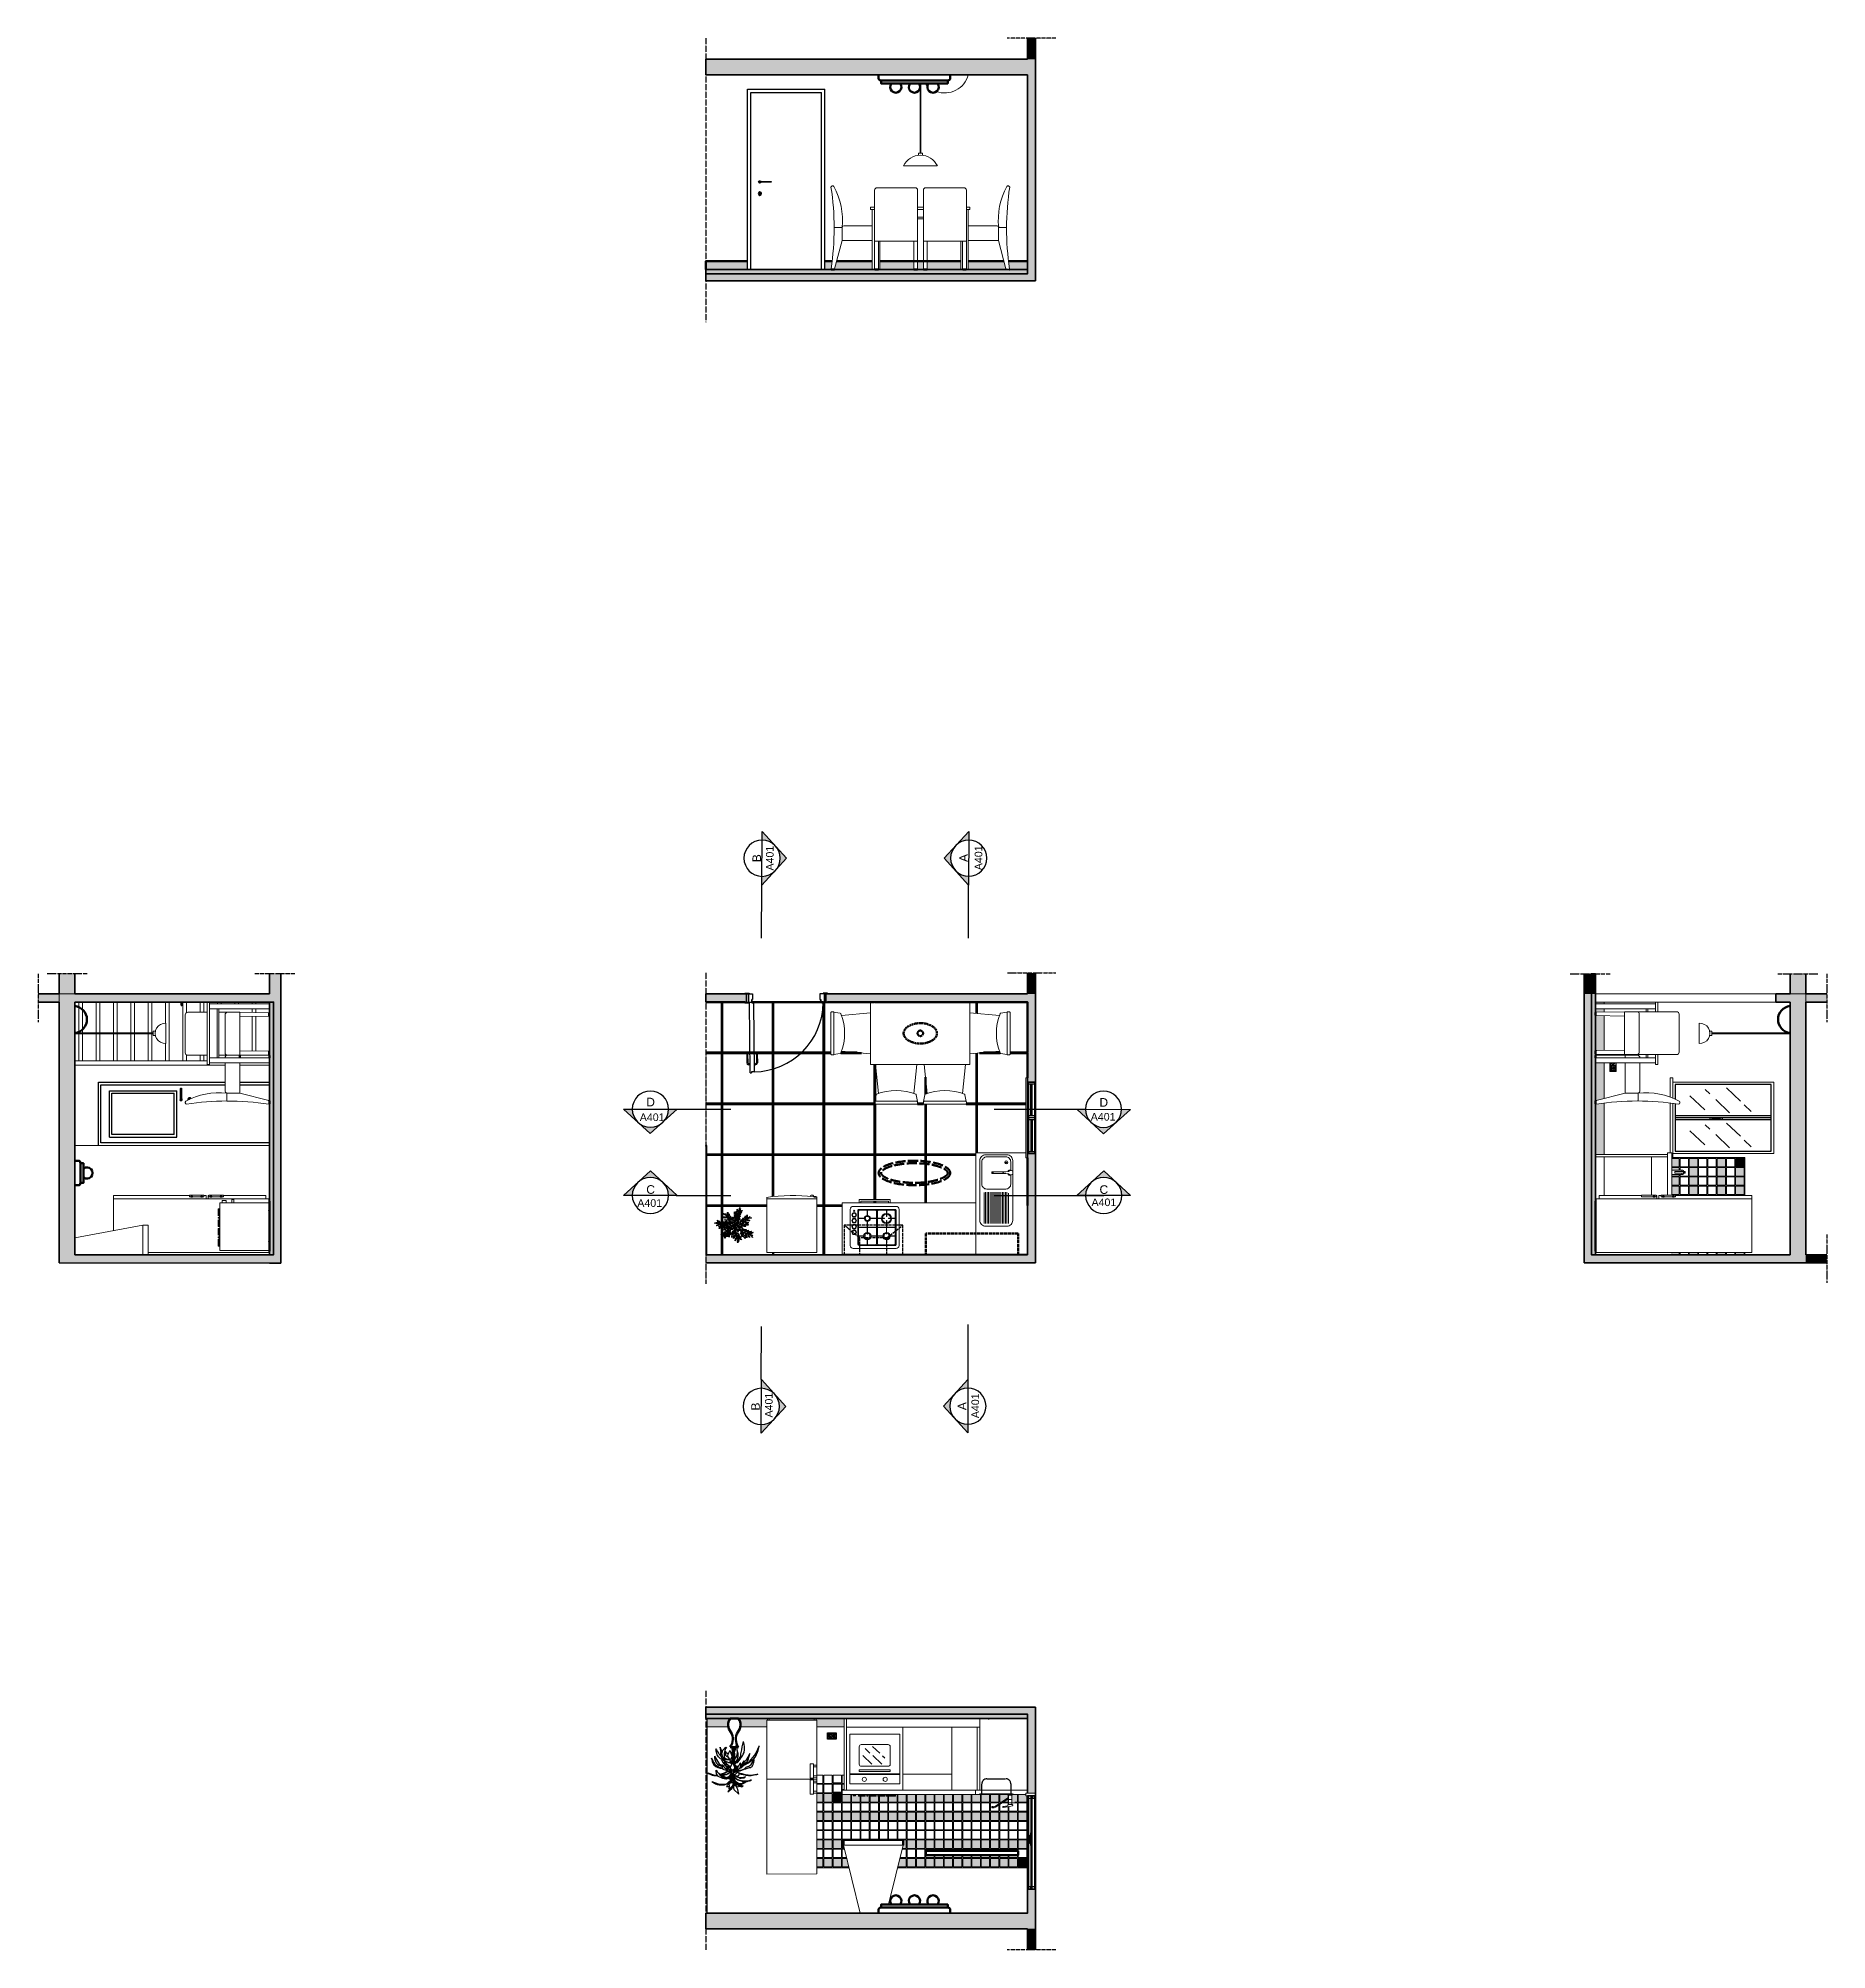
# Model space of a CAD drawing. Header units: millimetres. Extents: x 1825 to 3949, y 402 to 2672.
import ezdxf

# ---------------------------------------------------------------- set-up
doc = ezdxf.new("R2010")
doc.units = ezdxf.units.MM
doc.header["$MEASUREMENT"] = 0
doc.linetypes.add('ACAD_ISO02W100', pattern=[15, 12, -3])
doc.linetypes.add('ACAD_ISO04W100', pattern=[30, 24, -3, 0, -3])
for name, color, linetype, lineweight in [('A-DETL-MCUT', 4, 'Continuous', 25), ('A-DOOR-FULL', 4, 'Continuous', 25), ('A-ELEV-MBE1', 7, 'Continuous', 35), ('A-ELEV-MBE2', 3, 'Continuous', 25), ('A-FURN', 8, 'Continuous', 18), ('A-GLAZ-FULL', 4, 'Continuous', 25), ('A-SECT-MCUT', 1, 'Continuous', 35), ('A-WALL-PATT', 5, 'Continuous', 18), ('A-WALL-STUD', 3, 'Continuous', 18), ('campiture sezione', 2, 'Continuous', 13), ('RETINO PIASTRELLE PARETE', 152, 'Continuous', 18)]:
    doc.layers.add(name, color=color, linetype=linetype, lineweight=lineweight)
for name, color, linetype in [('ALBERI', 94, 'Continuous'), ('dettagli', 2, 'Continuous'), ('linee sezionate mobili', 3, 'Continuous'), ('linee sezione', 3, 'ACAD_ISO04W100'), ('PIANTE', 94, 'Continuous'), ('PROSPETTI', 252, 'Continuous'), ('riflessi vetro', 253, 'Continuous')]:
    doc.layers.add(name, color=color, linetype=linetype)
doc.layers.add('G-ANNO-NPLT', color=210, linetype='Continuous', plot=False)
doc.layers.add('RETINO BATTISCOPA', color=7, linetype='Continuous', lineweight=18, true_color=0x615b6b)
doc.styles.get("Standard").update_dxf_attribs({"font": 'arial.ttf'})

msp = doc.modelspace()

# ---------------------------------------------------------------- texts
for s, height, rotation, p in [('A401', 9.01, 90, (2698.5, 1683.4)), ('A', 10.2, 90, (2929.1, 1693.5)), ('A401', 9.01, 90, (2946.3, 1683.8)), ('B', 10.2, 89.8362, (2683.6, 1693.3)), ('B', 10.2, 89.8362, (2682.1, 1042.3)), ('A401', 9.01, 90, (2697.3, 1034)), ('A', 10.2, 90, (2927.3, 1042.7)), ('A401', 9.01, 90, (2942.4, 1033.2))]:
    msp.add_text(s, height=height, rotation=rotation).set_placement(p)
for s, height, p in [('D', 10.2, (2547.3, 1403.4)), ('D', 10.2, (3085.4, 1403)), ('A401', 9.01, (2539.6, 1386)), ('A401', 9.01, (3075.1, 1386.5)), ('C', 10.2, (2547.3, 1299.6)), ('A401', 9.01, (3076, 1285)), ('C', 10.2, (3085.5, 1299.5)), ('A401', 9.01, (2536.7, 1284.1))]:
    msp.add_text(s, height=height).set_placement(p)

# ---------------------------------------------------------------- blocks, each defined once
blk = doc.blocks.new('Sezioni')
h = blk.add_hatch(color=256)
h.dxf.hatch_style = 1
h.paths.add_polyline_path([(52264, 47221), (52418, 47221, -0.210523), (52521, 47455)])
h.paths.add_polyline_path([(52949, 47455), (52735, 47652), (52521, 47455, -0.388338)])
h.paths.add_polyline_path([(53053, 47221), (53206, 47221), (52949, 47455, -0.210523)])
blk.add_lwpolyline([(52264, 47221), (53206, 47221), (52735, 47652)], close=True)
blk.add_circle((52735, 47221), 318)
blk = doc.blocks.new('$MANIGLIA')
at = {"layer": 'PROSPETTI'}
blk.add_lwpolyline([(-21.1, -105.5, 1), (-21.1, -106.5), (-8.1, -106.5, 1), (-8.1, -105.5)], format="xyb", close=True, dxfattribs=at)
for radius in [2, 1]:
    blk.add_circle((-8.3, -120), radius, dxfattribs=at)
for centre, radius, start, end in [((-19.6, -106), 0.5, 90, 270), ((-8.1, -106), 1.38, 201.3169, 158.6831)]:
    blk.add_arc(centre, radius, start, end, dxfattribs=at)

# ---------------------------------------------------------------- hatches: boundary and pattern name
at = {"layer": 'campiture sezione'}
h = msp.add_hatch(color=256, dxfattribs=at)
h.dxf.hatch_style = 1
h.paths.add_polyline_path([(3009.6, 2646.5), (3009.6, 2671.5), (3000, 2671.5), (3000, 2646.5)])
h = msp.add_hatch(color=256, dxfattribs=at)
h.dxf.hatch_style = 1
h.paths.add_polyline_path([(3009.6, 2646.5), (2618.2, 2646.5), (2618.2, 2628), (3000, 2628), (3000, 2488.6), (3009.6, 2488.6)])
h.paths.add_polyline_path([(3009.6, 2397), (2618.2, 2397), (2618.2, 2383.5), (3009.6, 2383.5)])
h.paths.add_polyline_path([(3009.6, 2488.6), (3000, 2488.6), (3000, 2397), (3009.6, 2397)])
h = msp.add_hatch(color=256, dxfattribs=at)
h.dxf.hatch_style = 1
h.paths.add_polyline_path([(1868.8, 1536.9), (1868.8, 1560.8), (1850.3, 1560.8), (1850.3, 1536.9)])
h.paths.add_polyline_path([(1850.3, 1527.3), (1850.3, 1536.9), (1825.3, 1536.9), (1825.3, 1527.3)])
h = msp.add_hatch(color=256, dxfattribs=at)
h.dxf.hatch_style = 1
h.paths.add_polyline_path([(1850.3, 1536.9), (1850.3, 1217.8), (2099.8, 1217.4), (2099.8, 1227.3), (1868.8, 1227.3), (1868.8, 1527.3), (2099.8, 1527.3), (2099.8, 1536.9)])
h.paths.add_polyline_path([(2099.5, 1560.8), (2099.8, 1527.3), (2099.8, 1217.4), (2113.3, 1217.4), (2113, 1560.8)])
h = msp.add_hatch(color=256, dxfattribs=at)
h.dxf.hatch_style = 1
h.paths.add_polyline_path([(3009.6, 1561.9), (3000, 1561.9), (3000, 1536.9), (3009.6, 1536.9)])
h = msp.add_hatch(color=256, dxfattribs=at)
h.dxf.hatch_style = 1
h.paths.add_polyline_path([(3661, 1536.9), (3674.6, 1536.9), (3674.6, 1560.8), (3661, 1560.8)])
h = msp.add_hatch(color=256, dxfattribs=at)
h.dxf.hatch_style = 1
h.paths.add_polyline_path([(3949.1, 1527.3), (3949.1, 1536.9), (3924.1, 1536.9), (3924.1, 1527.3)])
h.paths.add_polyline_path([(3924.1, 1536.9), (3924.1, 1560.8), (3905.6, 1560.8), (3905.6, 1536.9)])
h = msp.add_hatch(color=256, dxfattribs=at)
h.dxf.hatch_style = 1
h.paths.add_polyline_path([(2854.8, 1217.8), (2854.8, 1227.3), (2618.2, 1227.3), (2618.2, 1217.8)])
h.paths.add_polyline_path([(2944.3, 1217.8), (2944.3, 1227.3), (2854.8, 1227.3), (2854.8, 1217.8)])
h.paths.add_polyline_path([(3009.6, 1217.8), (3009.6, 1324.9), (3000, 1324.9), (3000, 1227.3), (2944.3, 1227.3), (2944.3, 1217.8)])
h.paths.add_polyline_path([(3009.6, 1324.9), (3009.6, 1347.3), (3000, 1347.3), (3000, 1324.9)])
h.paths.add_polyline_path([(3009.6, 1432.3), (3009.6, 1536.9), (2944.9, 1536.9), (2944.8, 1527.3), (3000, 1527.3), (3000, 1432.3)])
h.paths.add_polyline_path([(2944.8, 1527.3), (2944.9, 1536.9), (2835.3, 1536.9), (2835.3, 1527.3)])
h.paths.add_polyline_path([(2666.5, 1527.3), (2666.5, 1528.9), (2666.5, 1536.9), (2618.2, 1536.9), (2618.2, 1527.3)])
h = msp.add_hatch(color=256, dxfattribs=at)
h.dxf.hatch_style = 1
h.paths.add_polyline_path([(2760.5, 1536.9), (2760.5, 1528.9), (2760.5, 1527.3), (2835.3, 1527.3), (2835.3, 1536.9)])
h = msp.add_hatch(color=256, dxfattribs=at)
h.dxf.hatch_style = 1
h.paths.add_polyline_path([(3674.6, 1217.8), (3674.6, 1227.3), (3674.6, 1536.9), (3661, 1536.9), (3661, 1217.8)])
h.paths.add_polyline_path([(3888.6, 1536.9), (3888.6, 1527.3), (3905.6, 1527.3), (3905.6, 1227.3), (3674.6, 1227.3), (3674.6, 1217.8), (3924.1, 1217.8), (3924.1, 1536.9)])
h = msp.add_hatch(color=256, dxfattribs=at)
h.dxf.hatch_style = 1
h.paths.add_polyline_path([(3949.1, 1217.8), (3949.1, 1227.3), (3924.1, 1227.3), (3924.1, 1217.8)])
h = msp.add_hatch(color=256, dxfattribs=at)
h.dxf.hatch_style = 1
h.paths.add_polyline_path([(3009.6, 676.6), (3009.6, 690.1), (2618.2, 690.1), (2618.2, 676.6)])
h = msp.add_hatch(color=256, dxfattribs=at)
h.dxf.hatch_style = 1
h.paths.add_polyline_path([(3000, 588), (3009.6, 588), (3009.6, 676.6), (3000, 676.6)])
h = msp.add_hatch(color=256, dxfattribs=at)
h.dxf.hatch_style = 1
h.paths.add_polyline_path([(3000, 427.1), (3009.6, 427.1), (3009.6, 474.1), (3000, 474.1), (3000, 445.6), (2618.2, 445.6), (2618.2, 427.1)])
h = msp.add_hatch(color=256, dxfattribs=at)
h.dxf.hatch_style = 1
h.paths.add_polyline_path([(3009.6, 402.1), (3009.6, 427.1), (3000, 427.1), (3000, 402.1)])
at = {"layer": 'RETINO BATTISCOPA', "lineweight": 100}
h = msp.add_hatch(color=256, dxfattribs=at)
h.dxf.hatch_style = 1
h.paths.add_polyline_path([(2618.2, 2407), (2618.2, 2397), (2667.5, 2397), (2667.5, 2407)])
h.paths.add_polyline_path([(2768, 2407), (2759.5, 2407), (2759.5, 2397), (2767.1, 2397, -0.414214), (2766.7, 2397.4), (2766.7, 2397.8, 0.007364)])
h.paths.add_polyline_path([(2773.4, 2407), (2771, 2397.8), (2771, 2397.4, -0.414214), (2770.6, 2397), (2770.8, 2397), (2815.7, 2397), (2815.7, 2407)])
h.paths.add_polyline_path([(2824.6, 2407), (2824.6, 2397), (2865.4, 2397, -0.414214), (2865, 2397.4), (2865, 2397.8), (2865, 2407)])
h.paths.add_polyline_path([(2876.4, 2407), (2869.5, 2407), (2869.5, 2397.4, -0.414214), (2869.1, 2397), (2876.8, 2397, -0.414214), (2876.4, 2397.4), (2876.4, 2397.8)])
h.paths.add_polyline_path([(2880.9, 2407), (2880.9, 2397.4, -0.414214), (2880.5, 2397), (2920.8, 2397), (2920.8, 2407)])
h.paths.add_polyline_path([(2974.8, 2397, -0.414214), (2974.4, 2397.4), (2974.4, 2397.8), (2972, 2407), (2929.7, 2407), (2929.7, 2397)])
h.paths.add_polyline_path([(2977.4, 2407, 0.007362), (2978.7, 2397.8), (2978.7, 2397.4, -0.414214), (2978.3, 2397), (3000, 2397), (3000, 2407)])
at = {"layer": 'RETINO BATTISCOPA'}
h = msp.add_hatch(color=256, dxfattribs=at)
h.dxf.hatch_style = 1
h.paths.add_polyline_path([(3684.6, 1469.7), (3684.6, 1511), (3674.6, 1511.1), (3674.6, 1469.6)])
h.paths.add_polyline_path([(3674.6, 1525), (3684.6, 1525), (3684.6, 1527.3), (3674.6, 1527.3)])
h.paths.add_polyline_path([(3684.6, 1519), (3674.6, 1519), (3674.6, 1515.3), (3684.6, 1515.5)])
h.paths.add_polyline_path([(3674.6, 1464), (3684.6, 1464), (3684.6, 1465.2), (3674.6, 1465.3)])
h.paths.add_polyline_path([(3674.6, 1410), (3684.6, 1412.6), (3684.6, 1455.1), (3674.6, 1455.1)])
edge = h.paths.add_edge_path()
edge.add_line((3674.6, 1346.4), (3684.6, 1346.4))
edge.add_line((3684.6, 1346.4), (3684.6, 1407.4))
edge.add_arc((3653.8, 1591), 186.2, 276.4126, 279.5195, ccw=False)
edge.add_line((3674.6, 1406), (3674.6, 1346.4))
h = msp.add_hatch(color=256, dxfattribs=at)
h.dxf.hatch_style = 1
h.paths.add_polyline_path([(2690.3, 666.6), (2690.3, 674.5), (2691.2, 674.5), (2691.2, 676.6), (2674.9, 676.6), (2674.9, 666.6)])
edge = h.paths.add_edge_path()
edge.add_arc((2646.4, 669), 12.8, 349.091, 396.5178)
edge.add_line((2656.7, 676.6), (2674.9, 676.6))
edge.add_line((2674.9, 676.6), (2674.9, 666.6))
edge.add_line((2674.9, 666.6), (2659, 666.6))
edge = h.paths.add_edge_path()
edge.add_arc((2657.2, 669), 12.8, 143.4822, 190.9091)
edge.add_line((2644.7, 666.6), (2619.7, 666.6))
edge.add_line((2619.7, 666.6), (2619.7, 676.6))
edge.add_line((2619.7, 676.6), (2647, 676.6))
h.paths.add_polyline_path([(2782.2, 666.6), (2782.2, 676.6), (2748.9, 676.6), (2748.9, 674.6), (2749.8, 674.6), (2749.8, 666.6)])
at = {"layer": 'RETINO PIASTRELLE PARETE'}
h = msp.add_hatch(color=256, dxfattribs=at)
h.dxf.hatch_style = 1
h.paths.add_polyline_path([(3773.8, 1331.7), (3773.8, 1341.7), (3764.9, 1341.7), (3764.9, 1331.7)])
h.paths.add_polyline_path([(3773.8, 1327.5), (3773.8, 1330.7), (3764.9, 1330.7), (3764.9, 1327.5)])
h.paths.add_polyline_path([(3773.8, 1320.7), (3773.8, 1322.5), (3764.9, 1322.5), (3764.9, 1320.7)])
h.paths.add_polyline_path([(3773.8, 1309.7), (3773.8, 1319.7), (3764.9, 1319.7), (3764.9, 1309.7)])
h.paths.add_polyline_path([(3773.8, 1308.7), (3764.9, 1308.7), (3764.9, 1298.7), (3773.8, 1298.7)])
h.paths.add_polyline_path([(3795.8, 1331.7), (3795.8, 1341.7), (3785.8, 1341.7), (3785.8, 1331.7)])
h.paths.add_polyline_path([(3785.8, 1320.7), (3795.8, 1320.7), (3795.8, 1330.7), (3785.8, 1330.7)])
h.paths.add_polyline_path([(3795.8, 1309.7), (3795.8, 1319.7), (3785.8, 1319.7), (3785.8, 1309.7)])
h.paths.add_polyline_path([(3795.8, 1298.7), (3795.8, 1308.7), (3785.8, 1308.7), (3785.8, 1298.7)])
h.paths.add_polyline_path([(3828.8, 1298.7), (3828.8, 1308.7), (3818.8, 1308.7), (3818.8, 1298.7)])
h.paths.add_polyline_path([(3828.8, 1309.7), (3828.8, 1319.7), (3818.8, 1319.7), (3818.8, 1309.7)])
h.paths.add_polyline_path([(3828.8, 1320.7), (3828.8, 1330.7), (3818.8, 1330.7), (3818.8, 1320.7)])
h.paths.add_polyline_path([(3828.8, 1341.7), (3818.8, 1341.7), (3818.8, 1331.7), (3828.8, 1331.7)])
h.paths.add_polyline_path([(3818.8, 1297.5), (3828.8, 1297.5), (3828.8, 1297.7), (3818.8, 1297.7)])
h.paths.add_polyline_path([(3785.8, 1297.5), (3795.8, 1297.5), (3795.8, 1297.7), (3785.8, 1297.7)])
h.paths.add_polyline_path([(3828.8, 1229.8), (3818.8, 1229.8), (3818.8, 1227.3), (3828.8, 1227.3)])
h.paths.add_polyline_path([(3795.8, 1229.8), (3785.8, 1229.8), (3785.8, 1227.3), (3795.8, 1227.3)])
h.paths.add_polyline_path([(3773.8, 1229.8), (3764.9, 1229.8), (3764.9, 1227.3), (3773.8, 1227.3)])
h = msp.add_hatch(color=256, dxfattribs=at)
h.dxf.hatch_style = 1
h.paths.add_polyline_path([(3850.8, 1331.7), (3850.8, 1341.7), (3840.8, 1341.7), (3840.8, 1331.7)])
h = msp.add_hatch(color=256, dxfattribs=at)
h.dxf.hatch_style = 1
h.paths.add_polyline_path([(3850.8, 1320.7), (3850.8, 1330.7), (3840.8, 1330.7), (3840.8, 1320.7)])
h.paths.add_polyline_path([(3850.8, 1319.7), (3840.8, 1319.7), (3840.8, 1309.7), (3850.8, 1309.7)])
h.paths.add_polyline_path([(3850.8, 1298.7), (3850.8, 1308.7), (3840.8, 1308.7), (3840.8, 1298.7)])
h.paths.add_polyline_path([(3840.8, 1297.5), (3850.8, 1297.5), (3850.8, 1297.7), (3840.8, 1297.7)])
h.paths.add_polyline_path([(3850.8, 1229.8), (3840.8, 1229.8), (3840.8, 1227.3), (3850.8, 1227.3)])
at = {"layer": 'RETINO PIASTRELLE PARETE', "linetype": 'ACAD_ISO02W100', "lineweight": 100}
h = msp.add_hatch(color=256, dxfattribs=at)
h.dxf.hatch_style = 1
h.paths.add_polyline_path([(2879.1, 555.5), (2889.1, 555.5), (2889.1, 565.5), (2879.1, 565.5)])
h.paths.add_polyline_path([(2868.1, 555.5), (2878.1, 555.5), (2878.1, 565.5), (2868.1, 565.5)])
h.paths.add_polyline_path([(2857.1, 555.5), (2867.1, 555.5), (2867.1, 565.5), (2857.1, 565.5)])
h.paths.add_polyline_path([(2846.1, 555.5), (2856.1, 555.5), (2856.1, 565.5), (2846.1, 565.5)])
h.paths.add_polyline_path([(2835.1, 555.5), (2845.1, 555.5), (2845.1, 565.5), (2835.1, 565.5)])
h.paths.add_polyline_path([(2824.1, 555.5), (2834.1, 555.5), (2834.1, 565.5), (2824.1, 565.5)])
h.paths.add_polyline_path([(2813.1, 555.5), (2823.1, 555.5), (2823.1, 565.5), (2813.1, 565.5)])
h.paths.add_polyline_path([(2802.1, 555.5), (2812.1, 555.5), (2812.1, 565.5), (2802.1, 565.5)])
h.paths.add_polyline_path([(2791.1, 555.5), (2801.1, 555.5), (2801.1, 565.5), (2791.1, 565.5)])
h.paths.add_polyline_path([(2780.1, 555.5), (2790.1, 555.5), (2790.1, 565.5), (2780.1, 565.5)])
h.paths.add_polyline_path([(2769.1, 555.5), (2779.1, 555.5), (2779.1, 565.5), (2769.1, 565.5)])
h.paths.add_polyline_path([(2758.1, 555.5), (2768.1, 555.5), (2768.1, 565.5), (2758.1, 565.5)])
h.paths.add_polyline_path([(2749.9, 555.5), (2757.1, 555.5), (2757.1, 565.5), (2749.8, 565.5)])
h.paths.add_polyline_path([(2879.1, 577.5), (2889.1, 577.5), (2889.1, 586.4), (2879.1, 586.4)])
h.paths.add_polyline_path([(2868.1, 577.5), (2878.1, 577.5), (2878.1, 586.4), (2868.1, 586.4)])
h.paths.add_polyline_path([(2857.1, 577.5), (2867.1, 577.5), (2867.1, 586.4), (2857.1, 586.4)])
h.paths.add_polyline_path([(2758.1, 577.5), (2768.1, 577.5), (2768.1, 587.5), (2758.1, 587.5)])
h.paths.add_polyline_path([(2749.8, 577.5), (2757.1, 577.5), (2757.1, 587.5), (2749.8, 587.5)])
h.paths.add_polyline_path([(2856.1, 586.4), (2846.1, 586.4), (2846.1, 577.5), (2856.1, 577.5)])
h.paths.add_polyline_path([(2790.1, 586.4), (2780.1, 586.4), (2780.1, 577.5), (2790.1, 577.5)])
h.paths.add_polyline_path([(2837.3, 585.9), (2835.1, 585.9), (2835.1, 577.5), (2845.1, 577.5), (2845.1, 586.4), (2843.3, 586.4), (2843.3, 584.4), (2835.2, 584.4), (2835.2, 584.9), (2837.3, 585.6)])
h.paths.add_polyline_path([(2814.3, 585.9), (2813.1, 585.9), (2813.1, 585.2), (2814.3, 585.6)])
h.paths.add_polyline_path([(2830.4, 584.4), (2824.1, 584.4), (2824.1, 577.5), (2834.1, 577.5), (2834.1, 585.9), (2833.3, 585.9), (2833.3, 584.4), (2832.3, 584.4), (2832.3, 585.9), (2828.3, 585.9), (2828.3, 585.6), (2830.4, 584.9)])
h.paths.add_polyline_path([(2823.1, 584.4), (2822.3, 584.4), (2822.3, 586.4), (2820.3, 586.4), (2820.3, 584.4), (2813.1, 584.4), (2813.1, 577.5), (2823.1, 577.5)])
h.paths.add_polyline_path([(2807.3, 584.4), (2802.1, 584.4), (2802.1, 577.5), (2812.1, 577.5), (2812.1, 585.9), (2810.3, 585.9), (2810.3, 584.4), (2809.3, 584.4), (2809.3, 585.9), (2805.3, 585.9), (2805.3, 585.6), (2807.3, 584.9)])
edge = h.paths.add_edge_path()
edge.add_line((2792.8, 585.3), (2792.8, 586.4))
edge.add_line((2792.8, 586.4), (2791.1, 586.4))
edge.add_line((2791.1, 586.4), (2791.1, 577.5))
edge.add_line((2791.1, 577.5), (2801.1, 577.5))
edge.add_line((2801.1, 577.5), (2801.1, 584.4))
edge.add_line((2801.1, 584.4), (2799.3, 584.4))
edge.add_line((2799.3, 584.4), (2799.3, 586.4))
edge.add_line((2799.3, 586.4), (2795.9, 586.4))
edge.add_line((2795.9, 586.4), (2795.9, 585.3))
edge.add_arc((2795.5, 585.3), 0.359, -90, 0, ccw=False)
edge.add_line((2795.5, 584.9), (2793.2, 584.9))
edge.add_arc((2793.2, 585.3), 0.359, 180, 270, ccw=False)
h = msp.add_hatch(color=256, dxfattribs=at)
h.dxf.hatch_style = 1
h.paths.add_polyline_path([(2779.1, 577.5), (2779.1, 587.5), (2769.1, 587.5), (2769.1, 577.5)])
at = {"layer": 'RETINO PIASTRELLE PARETE'}
h = msp.add_hatch(color=256, dxfattribs=at)
h.dxf.hatch_style = 1
h.paths.add_polyline_path([(2984.8, 577.5), (2988, 577.5), (2988, 586.4), (2984.8, 586.4)])
h.paths.add_polyline_path([(2966, 577.5), (2966, 586.4), (2956, 586.4), (2956, 577.5)])
h.paths.add_polyline_path([(2955, 586.4), (2945, 586.4), (2945, 577.5), (2955, 577.5)])
h.paths.add_polyline_path([(2944, 586.4), (2934, 586.4), (2934, 577.5), (2944, 577.5)])
h.paths.add_polyline_path([(2933, 586.4), (2923, 586.4), (2923, 577.5), (2933, 577.5)])
h.paths.add_polyline_path([(2922, 586.4), (2912, 586.4), (2912, 577.5), (2922, 577.5)])
h.paths.add_polyline_path([(2901, 577.5), (2911, 577.5), (2911, 586.4), (2901, 586.4)])
h.paths.add_polyline_path([(2900.1, 577.5), (2900.1, 586.4), (2890.1, 586.4), (2890.1, 577.5)])
h.paths.add_polyline_path([(2989, 555.5), (2999, 555.5), (2999, 565.5), (2989, 565.5)])
h.paths.add_polyline_path([(2978, 565.5), (2978, 555.5), (2988, 555.5), (2988, 565.5)])
h.paths.add_polyline_path([(2967, 555.5), (2977, 555.5), (2977, 565.5), (2967, 565.5)])
h.paths.add_polyline_path([(2945, 555.5), (2955, 555.5), (2955, 565.5), (2945, 565.5)])
h.paths.add_polyline_path([(2944, 555.5), (2944, 565.5), (2934, 565.5), (2934, 555.5)])
h.paths.add_polyline_path([(2933, 565.5), (2923, 565.5), (2923, 555.5), (2933, 555.5)])
h.paths.add_polyline_path([(2922, 555.5), (2922, 565.5), (2912, 565.5), (2912, 555.5)])
h.paths.add_polyline_path([(2911, 555.5), (2911, 565.5), (2901, 565.5), (2901, 555.5)])
h.paths.add_polyline_path([(2900.1, 555.5), (2900.1, 565.5), (2890.1, 565.5), (2890.1, 555.5)])
h.paths.add_polyline_path([(2900.1, 532.5), (2890.1, 532.5), (2890.1, 522.5), (2900.1, 522.5)])
h.paths.add_polyline_path([(2911, 522.5), (2911, 532.5), (2901, 532.5), (2901, 522.5)])
h.paths.add_polyline_path([(2922, 532.5), (2912, 532.5), (2912, 522.5), (2922, 522.5)])
h.paths.add_polyline_path([(2933, 522.5), (2933, 532.5), (2923, 532.5), (2923, 522.5)])
h.paths.add_polyline_path([(2934, 522.5), (2944, 522.5), (2944, 532.5), (2934, 532.5)])
h.paths.add_polyline_path([(2945, 522.5), (2955, 522.5), (2955, 532.5), (2945, 532.5)])
h.paths.add_polyline_path([(2956, 522.5), (2966, 522.5), (2966, 532.5), (2956, 532.5)])
h.paths.add_polyline_path([(2967, 522.5), (2977, 522.5), (2977, 532.5), (2967, 532.5)])
h.paths.add_polyline_path([(2978, 522.5), (2988, 522.5), (2988, 532.5), (2978, 532.5)])
h.paths.add_polyline_path([(2999, 522.5), (2999, 532.5), (2989, 532.5), (2989, 522.5)])
h.paths.add_polyline_path([(2981.8, 586.4), (2981.8, 585.5), (2981.4, 585.5), (2981.4, 577.5), (2984.8, 577.5), (2984.8, 586.4)])
edge = h.paths.add_edge_path()
edge.add_arc((2976.8, 580.6), 0.5, 69.0614, 90)
edge.add_line((2976.8, 581.1), (2976.8, 581.1))
edge.add_arc((2976.8, 580.6), 0.5, 90, 124.88)
edge.add_line((2976.5, 581), (2971.1, 577.5))
edge.add_line((2971.1, 577.5), (2977, 577.5))
edge.add_line((2977, 577.5), (2977, 581.1))
h.paths.add_polyline_path([(2977, 585.5), (2976.8, 585.5), (2976.8, 586.4), (2967, 586.4), (2967, 577.5), (2969.3, 577.5), (2977, 582.6)])
h.paths.add_polyline_path([(2956, 555.5), (2966, 555.5), (2966, 565.5), (2956, 565.5)])
h.paths.add_polyline_path([(2999, 585), (2998, 585), (2998, 586.4), (2989, 586.4), (2989, 577.5), (2999, 577.5)])
at = {"layer": 'RETINO PIASTRELLE PARETE', "linetype": 'ACAD_ISO02W100', "lineweight": 100}
h = msp.add_hatch(color=256, dxfattribs=at)
h.dxf.hatch_style = 1
h.paths.add_polyline_path([(2889.1, 532.5), (2879.1, 532.5), (2879.1, 522.5), (2889.1, 522.5)])
h.paths.add_polyline_path([(2868.1, 522.5), (2878.1, 522.5), (2878.1, 532.5), (2868.1, 532.5)])
h.paths.add_polyline_path([(2867.1, 532.5), (2857.1, 532.5), (2857.1, 522.5), (2867.1, 522.5)])
h.paths.add_polyline_path([(2769.1, 532.5), (2769.1, 522.5), (2779.1, 522.5), (2779.1, 532.5)])
h.paths.add_polyline_path([(2768.1, 522.5), (2768.1, 532.5), (2758.1, 532.5), (2758.1, 522.5)])
h.paths.add_polyline_path([(2757.1, 532.5), (2749.9, 532.5), (2749.9, 522.5), (2757.1, 522.5)])
h.paths.add_polyline_path([(2852.4, 532.5), (2852.4, 526.2), (2851.5, 522.5), (2856.1, 522.5), (2856.1, 532.5)])
at = {"layer": 'RETINO PIASTRELLE PARETE', "lineweight": 100}
h = msp.add_hatch(color=256, dxfattribs=at)
h.dxf.hatch_style = 1
h.paths.add_polyline_path([(2781.5, 526.2), (2781.5, 532.5), (2780.1, 532.5), (2780.1, 522.5), (2782.4, 522.5)])
at = {"layer": 'RETINO PIASTRELLE PARETE', "linetype": 'ACAD_ISO02W100', "lineweight": 100}
h = msp.add_hatch(color=256, dxfattribs=at)
h.dxf.hatch_style = 1
h.paths.add_polyline_path([(2879.1, 500.5), (2889.1, 500.5), (2889.1, 510.5), (2879.1, 510.5)])
h.paths.add_polyline_path([(2868.1, 500.5), (2878.1, 500.5), (2878.1, 510.5), (2868.1, 510.5)])
h.paths.add_polyline_path([(2857.1, 500.5), (2867.1, 500.5), (2867.1, 510.5), (2857.1, 510.5)])
h.paths.add_polyline_path([(2846.1, 500.5), (2856.1, 500.5), (2856.1, 510.5), (2848.6, 510.5)])
h.paths.add_polyline_path([(2780.1, 500.5), (2787.8, 500.5), (2785.3, 510.5), (2780.1, 510.5)])
h.paths.add_polyline_path([(2769.1, 500.5), (2779.1, 500.5), (2779.1, 510.5), (2769.1, 510.5)])
h.paths.add_polyline_path([(2758.1, 500.5), (2768.1, 500.5), (2768.1, 510.5), (2758.1, 510.5)])
h.paths.add_polyline_path([(2749.9, 500.5), (2757.1, 500.5), (2757.1, 510.5), (2749.9, 510.5)])
at = {"layer": 'RETINO PIASTRELLE PARETE'}
h = msp.add_hatch(color=256, dxfattribs=at)
h.dxf.hatch_style = 1
h.paths.add_polyline_path([(2978, 500.5), (2988, 500.5), (2988, 510.5), (2978, 510.5)])
h.paths.add_polyline_path([(2977, 500.5), (2977, 510.5), (2967, 510.5), (2967, 500.5)])
h.paths.add_polyline_path([(2956, 500.5), (2966, 500.5), (2966, 510.5), (2956, 510.5)])
h.paths.add_polyline_path([(2955, 510.5), (2945, 510.5), (2945, 500.5), (2955, 500.5)])
h.paths.add_polyline_path([(2944, 500.5), (2944, 510.5), (2934, 510.5), (2934, 500.5)])
h.paths.add_polyline_path([(2933, 500.5), (2933, 510.5), (2923, 510.5), (2923, 500.5)])
h.paths.add_polyline_path([(2922, 500.5), (2922, 510.5), (2912, 510.5), (2912, 500.5)])
h.paths.add_polyline_path([(2911, 500.5), (2911, 510.5), (2901, 510.5), (2901, 500.5)])
h.paths.add_polyline_path([(2900.1, 500.5), (2900.1, 510.5), (2890.1, 510.5), (2890.1, 500.5)])
h = msp.add_hatch(color=256, dxfattribs=at)
h.dxf.hatch_style = 1
h.paths.add_polyline_path([(2989, 500.5), (2999, 500.5), (2999, 510.5), (2989, 510.5)])

# ---------------------------------------------------------------- linework, layer by layer
for p, q in [((2684.3, 1602.9), (2684.7, 1666.2)), ((2930.1, 1602.9), (2930.1, 1667.9)), ((2672.5, 1527.3), (2672.5, 1530.3)), ((2582.8, 1400.2), (2647.8, 1400.2)), ((2960.4, 1399.9), (3068.8, 1400)), ((2582.8, 1297.6), (2647.8, 1297.6)), ((2960.5, 1297.5), (3090.5, 1297.5)), ((2683.9, 1079), (2684.3, 1142.2)), ((2929.4, 1079.3), (2929.4, 1144.3))]:
    msp.add_line(p, q)
at = {"layer": 'A-DETL-MCUT'}
msp.add_lwpolyline([(2619.2, 1357), (2618.2, 1357), (2618.2, 1227.3), (2619.2, 1227.3)], close=True, dxfattribs=at)
at = {"layer": 'A-DOOR-FULL'}
for p, q in [((2667.5, 2397), (2667.5, 2611)), ((2667.5, 2611), (2703.7, 2611)), ((2703.7, 2611), (2759.5, 2611)), ((2759.5, 2397), (2759.5, 2611)), ((2671.5, 2397), (2671.5, 2607)), ((2671.5, 2607), (2703.7, 2607)), ((2703.7, 2607), (2755.5, 2607)), ((2755.5, 2397), (2755.5, 2607)), ((2666.5, 1536.9), (2673.5, 1536.9)), ((2666.5, 1527.3), (2672.5, 1527.3)), ((2668.5, 1536.9), (2668.5, 1527.3)), ((2670.8, 1443.3), (2670, 1527.3)), ((2670, 1527.3), (2671.5, 1527.3)), ((2672.5, 1530.3), (2672.5, 1527.3)), ((2673.5, 1536.9), (2673.5, 1530.3)), ((2674.5, 1526.3), (2675.3, 1444.3)), ((2760.5, 1536.9), (2753.5, 1536.9)), ((2753.5, 1536.9), (2753.5, 1530.3)), ((2754.5, 1530.3), (2754.5, 1527.3)), ((2754.5, 1527.3), (2754.5, 1530.3)), ((2754.5, 1527.3), (2755.5, 1527.3)), ((2760.5, 1527.3), (2754.5, 1527.3)), ((2758.5, 1536.9), (2758.5, 1527.3)), ((2670.8, 1443.3), (2672.3, 1443.3)), ((3001.3, 582), (3004.1, 582)), ((3005.5, 582), (3008.3, 582)), ((3008.3, 582), (3008.3, 585)), ((3001.3, 477.1), (3004.1, 477.1)), ((3005.5, 477.1), (3008.3, 477.1)), ((3008.3, 477.1), (3008.3, 474.1))]:
    msp.add_line(p, q, dxfattribs=at)
at = {"layer": 'A-DOOR-FULL', "linetype": 'Continuous'}
for p, q in [((3004.1, 1392.3), (3004.1, 1429.8)), ((3005.5, 1392.3), (3005.5, 1429.8)), ((3004.1, 1387.3), (3004.1, 1349.8)), ((3005.5, 1387.3), (3005.5, 1349.8))]:
    msp.add_line(p, q, dxfattribs=at)
at = {"layer": 'A-DOOR-FULL'}
for points in [[(2673.5, 1530.3), (2672.5, 1530.3)], [(2672.5, 1527.3), (2672.5, 1526.3), (2674.5, 1526.3)], [(2753.5, 1530.3), (2754.5, 1530.3)], [(2675.3, 1444.3), (2672.3, 1444.3), (2672.3, 1443.3)], [(3001.3, 1429.8), (3001.3, 1347.3)], [(3004.8, 1392.3), (3004.8, 1429.8)], [(3008.3, 1429.8), (3008.3, 1347.3)], [(3008.3, 1392.3), (3001.3, 1392.3)], [(3001.3, 1392.3), (3001.3, 1387.3)], [(3008.3, 1389.8), (3001.3, 1389.8)], [(3008.3, 1387.3), (3001.3, 1387.3)], [(3004.8, 1387.3), (3004.8, 1349.8)], [(3008.3, 1392.3), (3008.3, 1387.3)], [(3001.3, 582), (3001.3, 585)], [(3005.5, 583.6), (3004.1, 583.6), (3004.1, 477.1)], [(3004.8, 475.4), (3004.8, 583.6)], [(3005.5, 583.6), (3005.5, 582)], [(3005.5, 475.4), (3005.5, 582)], [(3001.3, 477.1), (3001.3, 474.1)], [(3005.5, 475.4), (3004.1, 475.4), (3004.1, 477.1)]]:
    msp.add_lwpolyline(points, dxfattribs=at)
for points in [[(3001.3, 1429.8), (3001.3, 1432.3), (3008.3, 1432.3), (3008.3, 1429.8)], [(3001.3, 1347.3), (3001.3, 1349.8), (3008.3, 1349.8), (3008.3, 1347.3)]]:
    msp.add_lwpolyline(points, close=True, dxfattribs=at)
at = {"layer": 'A-ELEV-MBE1'}
msp.add_lwpolyline([(2618.2, 1536.9), (2618.2, 1527.3)], dxfattribs=at)
at = {"layer": 'A-ELEV-MBE2'}
for p, q in [((1909.8, 1367), (1909.8, 1422)), ((1909.8, 1422), (1989.8, 1422)), ((1912.8, 1370), (1912.8, 1419)), ((1912.8, 1419), (1986.8, 1419)), ((1986.8, 1370), (1986.8, 1419)), ((1989.8, 1367), (1989.8, 1422)), ((3883.1, 1392.3), (3769.1, 1392.3)), ((3883.1, 1389.8), (3769.1, 1389.8)), ((3883.1, 1387.3), (3769.1, 1387.3)), ((1986.8, 1370), (1912.8, 1370)), ((2619.7, 445.6), (2619.7, 676.6))]:
    msp.add_line(p, q, dxfattribs=at)
for points in [[(1896.8, 1357), (1896.8, 1357), (1896.8, 1432), (2047.1, 1432)], [(2064.8, 1432), (2099.8, 1432)], [(2099.8, 1360), (1899.8, 1360), (1899.8, 1429), (2047.1, 1429)], [(2064.8, 1429), (2099.8, 1429)], [(3769.1, 1406.4), (3769.1, 1350.3), (3883.1, 1350.3), (3883.1, 1429.3), (3769.1, 1429.3), (3769.1, 1411.9)], [(3769.1, 1406.6), (3769.1, 1350.3)], [(1909.8, 1367), (1989.8, 1367)]]:
    msp.add_lwpolyline(points, dxfattribs=at)
at = {"layer": 'A-FURN'}
for p, q in [((2852.9, 2520.2), (2892.9, 2520.2)), ((2875.4, 2535.1), (2870.4, 2535.1)), ((2870.4, 2535.1), (2870.4, 2532.5)), ((2875.4, 2535.1), (2875.4, 2532.6)), ((2815.7, 2448.9), (2782.6, 2448.9)), ((2929.7, 2448.9), (2962.9, 2448.9)), ((2682.9, 2397), (2736.9, 2397)), ((2788, 2397), (2842, 2397)), ((1976.8, 1478), (1976.8, 1502.2)), ((2047.1, 1512.1), (2047.1, 1467.1)), ((2769.8, 1515.4), (2777.7, 1514)), ((2976, 1515.4), (2968.1, 1514)), ((3726.4, 1467.8), (3726.4, 1512.8)), ((3797.6, 1478), (3797.6, 1502.2)), ((1868.9, 1490.6), (1961.8, 1490.6)), ((1961.8, 1492.6), (1961.8, 1487.6)), ((1961.8, 1492.6), (1964.3, 1492.6)), ((1961.8, 1487.6), (1964.5, 1487.6)), ((3812.5, 1487.6), (3809.9, 1487.6)), ((3812.5, 1492.6), (3810, 1492.6)), ((3812.5, 1492.6), (3812.5, 1487.6)), ((3905.4, 1490.6), (3812.5, 1490.6)), ((2769.8, 1464.8), (2777.7, 1466.2)), ((2976, 1464.8), (2968.1, 1466.2)), ((3727.2, 1455.1), (3727.2, 1422)), ((2818.7, 1409.2), (2820.1, 1417)), ((2869.3, 1409.2), (2867.9, 1417)), ((2876.6, 1409.2), (2878, 1417)), ((2927.1, 1409.2), (2925.7, 1417)), ((2971.3, 1325.2), (2977.5, 1326.2)), ((2971.3, 1324.1), (2977.5, 1323.2)), ((3776.8, 1327.5), (3778, 1327.5)), ((3778, 1322.5), (3776.8, 1322.5)), ((3779.4, 1326.1), (3779.4, 1326)), ((3779.4, 1324), (3779.4, 1323.9)), ((2038.9, 1273.5), (2038.9, 1281.6)), ((2038.9, 1273.5), (2039.4, 1273.5)), ((2039.4, 1273.5), (2040, 1275.6)), ((2039.5, 1276.6), (2040, 1280.6)), ((2040.4, 1276.6), (2040.4, 1280.6)), ((2040.4, 1271.6), (2040.4, 1275.6)), ((2780.1, 1228), (2780.1, 1289)), ((2780.1, 1289), (2938.6, 1289)), ((2799.2, 1279.1), (2799.2, 1259.6)), ((2799.5, 1279.1), (2799.5, 1259.6)), ((2810, 1272.7), (2809.7, 1272.7)), ((2842.9, 1279.1), (2842.9, 1259.6)), ((2843.3, 1279.1), (2843.3, 1259.6)), ((2038.9, 1260.6), (2038.9, 1268.6)), ((2038.9, 1268.6), (2039.4, 1268.6)), ((2038.9, 1250.5), (2038.9, 1258.5)), ((2038.9, 1250.5), (2039.4, 1250.5)), ((2039.4, 1268.6), (2040, 1266.6)), ((2039.4, 1250.5), (2040, 1252.5)), ((2039.5, 1265.6), (2040, 1261.6)), ((2039.5, 1253.5), (2040, 1257.5)), ((2040.4, 1266.6), (2040.4, 1270.6)), ((2040.4, 1261.6), (2040.4, 1265.6)), ((2040.4, 1253.5), (2040.4, 1257.5)), ((2040.4, 1248.5), (2040.4, 1252.5)), ((2799.2, 1240.2), (2799.2, 1259.6)), ((2799.5, 1259.8), (2842.9, 1259.8)), ((2799.5, 1240.2), (2799.5, 1259.6)), ((2799.5, 1259.4), (2842.9, 1259.4)), ((2807.5, 1249.5), (2807.5, 1249.1)), ((2809.7, 1268), (2810, 1268)), ((2810, 1251.7), (2809.7, 1251.7)), ((2812.2, 1249.1), (2812.2, 1249.5)), ((2842.9, 1240.2), (2842.9, 1259.6)), ((2843.3, 1240.2), (2843.3, 1259.6)), ((2038.9, 1237.5), (2038.9, 1245.6)), ((2038.9, 1245.6), (2039.4, 1245.6)), ((2039.4, 1245.6), (2040, 1243.5)), ((2039.5, 1242.5), (2040, 1238.5)), ((2040.4, 1243.5), (2040.4, 1247.5)), ((2040.4, 1238.5), (2040.4, 1242.5)), ((2679.9, 1227.3), (2739.9, 1227.3)), ((2819.7, 1239.1), (2800.5, 1239.1)), ((2819.7, 1238.8), (2800.5, 1238.8)), ((2809.7, 1247), (2810, 1247)), ((2822.8, 1239.1), (2841.9, 1239.1)), ((2822.8, 1238.8), (2841.9, 1238.8)), ((2682.9, 676.6), (2736.9, 676.6)), ((2788, 676.6), (2842, 676.6)), ((3000, 670.1), (3000, 676.6)), ((3000, 670.1), (3000, 593.3)), ((2690.4, 604.5), (2749.8, 604.6)), ((3000, 593.3), (3000, 588)), ((2807.3, 584.4), (2799.3, 584.4)), ((2804.3, 585.9), (2800.3, 585.9)), ((2804.3, 585), (2800.3, 585.6)), ((2809.3, 585.9), (2805.3, 585.9)), ((2807.3, 584.9), (2805.3, 585.6)), ((2807.3, 584.4), (2807.3, 584.9)), ((2814.3, 585.9), (2810.3, 585.9)), ((2812.2, 584.9), (2814.3, 585.6)), ((2812.2, 584.4), (2812.2, 584.9)), ((2820.3, 584.4), (2812.2, 584.4)), ((2819.3, 585.9), (2815.3, 585.9)), ((2815.3, 585), (2819.3, 585.6)), ((2830.4, 584.4), (2822.3, 584.4)), ((2827.3, 585.9), (2823.3, 585.9)), ((2827.3, 585), (2823.3, 585.6)), ((2832.3, 585.9), (2828.3, 585.9)), ((2830.4, 584.9), (2828.3, 585.6)), ((2830.4, 584.4), (2830.4, 584.9)), ((2837.3, 585.9), (2833.3, 585.9)), ((2835.2, 584.9), (2837.3, 585.6)), ((2835.2, 584.4), (2835.2, 584.9)), ((2843.3, 584.4), (2835.2, 584.4)), ((2842.3, 585.9), (2838.3, 585.9)), ((2838.3, 585), (2842.3, 585.6))]:
    msp.add_line(p, q, dxfattribs=at)
at = {"layer": 'A-FURN', "lineweight": 100}
for p, q in [((1872.9, 1338.8), (1868.8, 1338.8)), ((1875.3, 1312.1), (1875.3, 1336.5)), ((1868.8, 1309.7), (1872.9, 1309.7))]:
    msp.add_line(p, q, dxfattribs=at)
at = {"layer": 'A-FURN', "color": 251}
for p, q in [((2948.4, 1264.3), (2948.4, 1301.2)), ((2950.2, 1264.3), (2950.2, 1301.7)), ((2952, 1264.3), (2952, 1301.7)), ((2953.8, 1264.3), (2953.8, 1301.7)), ((2955.7, 1264.3), (2955.7, 1301.7)), ((2957.5, 1264.3), (2957.5, 1301.7)), ((2959.3, 1264.3), (2959.3, 1301.7)), ((2961.1, 1264.3), (2961.1, 1301.7)), ((2962.9, 1264.3), (2962.9, 1301.7)), ((2964.7, 1264.3), (2964.7, 1301.7)), ((2966.5, 1264.3), (2966.5, 1301.7)), ((2968.4, 1264.3), (2968.4, 1301.7)), ((2970.2, 1264.3), (2970.2, 1301.7)), ((2972, 1264.3), (2972, 1301.7)), ((2973.8, 1264.3), (2973.8, 1301.7)), ((2975.6, 1264.3), (2975.6, 1301.7)), ((2977.4, 1264.3), (2977.4, 1300.2))]:
    msp.add_line(p, q, dxfattribs=at)
at = {"layer": 'A-FURN', "lineweight": 100}
for points in [[(2908.2, 2628), (2908.2, 2623.9, -0.414214), (2905.8, 2621.5), (2825.6, 2621.5, -0.414214), (2823.2, 2623.9), (2823.2, 2628)], [(2647.7, 660.6, -0.353612), (2647, 676.6, -1.11218)], [(2647, 642.7, 0.305274), (2647.7, 660.6, 1.896801)], [(2656.7, 642.7, -0.305274), (2656, 660.6, -1.896801)], [(2656, 660.6, 0.353612), (2656.7, 676.6, 1.11218)], [(2908.2, 445.6), (2908.2, 449.7, 0.414214), (2905.8, 452.1), (2825.6, 452.1, 0.414214), (2823.2, 449.7), (2823.2, 445.6)]]:
    msp.add_lwpolyline(points, format="xyb", dxfattribs=at)
for points in [[(2905.3, 2621.5), (2905.3, 2617.9), (2826.1, 2617.9), (2826.1, 2621.5)], [(2064.8, 1461.2), (2064.8, 1464)], [(1875.3, 1312.6), (1879, 1312.6), (1879, 1335.9), (1875.3, 1335.9)], [(2656.7, 676.6), (2647, 676.6)], [(2647, 642.7), (2653.7, 642.7)], [(2654.6, 642.7), (2656.7, 642.7)], [(2852.4, 526.2), (2852.4, 532.5), (2781.5, 532.5), (2781.5, 526.2)], [(2989, 519.5), (2989, 514.5), (2879.1, 514.5), (2879.1, 519.5), (2989, 519.5)], [(2905.3, 452.1), (2905.3, 455.8), (2826.1, 455.8), (2826.1, 452.1)]]:
    msp.add_lwpolyline(points, dxfattribs=at)
at = {"layer": 'A-FURN'}
for points in [[(2872.4, 2617.9), (2872.4, 2535.1)], [(2873.4, 2617.9), (2873.4, 2535.1)], [(2813.7, 2471), (2818.5, 2471)], [(2818.5, 2468), (2813.7, 2468), (2813.7, 2471)], [(2815.7, 2468), (2815.7, 2397), (2821.7, 2397)], [(2869.5, 2471), (2876.4, 2471)], [(2876.4, 2468), (2869.5, 2468)], [(2876.4, 2459), (2869.5, 2459)], [(2869.5, 2457), (2876.4, 2457)], [(2929.7, 2468), (2929.7, 2397), (2923.7, 2397)], [(2927.4, 2471), (2931.7, 2471), (2931.7, 2468), (2927.4, 2468)], [(2779.8, 2446.9), (2770.4, 2446.9)], [(2779.8, 2431.2), (2771, 2397.8)], [(2779.8, 2446.9), (2779.8, 2431.2)], [(2779.8, 2431.2), (2815.7, 2431.2)], [(2869.5, 2430.5), (2818.5, 2430.5)], [(2823, 2397.4), (2823, 2430.5)], [(2824.6, 2397), (2824.6, 2430.5)], [(2865, 2397.4), (2865, 2430.5)], [(2927.4, 2430.5), (2876.4, 2430.5)], [(2880.9, 2397.4), (2880.9, 2430.5)], [(2920.8, 2397), (2920.8, 2430.5)], [(2922.9, 2397.4), (2922.9, 2430.5)], [(2965.7, 2431.2), (2929.7, 2431.2)], [(2965.7, 2446.9), (2975.1, 2446.9)], [(2965.7, 2446.9), (2965.7, 2431.2)], [(2965.7, 2431.2), (2974.4, 2397.8)], [(2770.8, 2397), (2766.6, 2397)], [(2820.4, 2397), (2824.6, 2397)], [(2920, 2397), (2923, 2397)], [(3000, 2397), (2997, 2397)], [(2025.8, 1453.1), (2025.8, 1527.1)], [(2025.8, 1515.9), (2025.8, 1527.1), (2028.8, 1527.1), (2028.8, 1515.9)], [(2028.8, 1527.1), (2028.8, 1453.1), (2025.8, 1453.1)], [(2039.8, 1525.1), (2028.8, 1525.1)], [(2039.8, 1525.1), (2099.8, 1525.1), (2099.8, 1519.1)], [(2931.7, 1527.1), (2813.7, 1527.1), (2813.7, 1453.1), (2931.7, 1453.1), (2931.7, 1527.1)], [(3734.6, 1525), (3674.6, 1525), (3674.6, 1519)], [(3734.6, 1525), (3745.6, 1525)], [(3748.6, 1515.8), (3748.6, 1527), (3745.6, 1527), (3745.6, 1515.8)], [(2099.8, 1519.1), (2028.8, 1519.1)], [(2037.8, 1461.2), (2037.8, 1519.1)], [(2037.8, 1515.9), (2037.8, 1519.1)], [(2039.8, 1515.9), (2039.8, 1519.1)], [(2039.8, 1461.2), (2039.8, 1515.9)], [(2039.8, 1515.1), (2050.1, 1515.1)], [(2064.8, 1464.1), (2064.8, 1515.1)], [(2813.7, 1514.5), (2779.2, 1511.2)], [(2966.6, 1511.2), (2931.7, 1514.6)], [(3674.6, 1519), (3745.6, 1519)], [(3675.4, 1515.3), (3675.4, 1511.1)], [(3708.7, 1515.8), (3708.7, 1464.8)], [(3734.6, 1515.8), (3734.6, 1519)], [(3736.6, 1515.8), (3736.6, 1519)], [(1868.8, 1489.6), (1961.8, 1489.6)], [(3905.6, 1489.6), (3812.5, 1489.6)], [(2099.8, 1461.2), (2028.8, 1461.2)], [(2039.8, 1455.2), (2028.8, 1455.2)], [(2049.7, 1464.1), (2039.8, 1464.1)], [(2039.8, 1455.2), (2099.8, 1455.2)], [(2047.1, 1455.2), (2047.1, 1421.9)], [(2099, 1464), (2064.8, 1464)], [(2064.8, 1419.1), (2064.8, 1455.2)], [(2099, 1461.2), (2099, 1464)], [(2779.2, 1469), (2813.7, 1465.7)], [(2819.6, 1453.1), (2822.9, 1418.6)], [(2865.1, 1418.6), (2868.4, 1453.1)], [(2877.4, 1453.1), (2880.8, 1418.6)], [(2922.9, 1418.6), (2926.3, 1453.1)], [(2931.7, 1465.6), (2966.6, 1469)], [(3674.6, 1461.1), (3745.6, 1461.1)], [(3674.6, 1461.1), (3674.6, 1455.1)], [(3734.6, 1455.1), (3674.6, 1455.1)], [(3675.4, 1469.6), (3675.4, 1465.3)], [(3675.4, 1464), (3675.4, 1461.1)], [(3699.1, 1455.1), (3699.1, 1444.9), (3691.6, 1444.9), (3691.6, 1455.1)], [(3698.4, 1455.1), (3698.4, 1451.9), (3692.3, 1451.9), (3692.3, 1455.1)], [(3709.5, 1461.1), (3709.5, 1464)], [(3709.5, 1419.1), (3709.5, 1455.1)], [(3734.6, 1461.1), (3734.6, 1464.8)], [(3734.6, 1455.1), (3745.6, 1455.1)], [(3736.6, 1461.1), (3736.6, 1464.8)], [(3745.6, 1464.8), (3745.6, 1453), (3748.6, 1453)], [(3748.6, 1453), (3748.6, 1464.8)], [(2049.1, 1419.1), (2049.1, 1409.8)], [(2049.1, 1419.1), (2064.8, 1419.1)], [(2064.8, 1419.1), (2099, 1410.2)], [(2099, 1410.2), (2099, 1406)], [(3674.6, 1410.2), (3674.6, 1406)], [(3709.5, 1419.1), (3675.4, 1410.2)], [(3675.4, 1410.2), (3675.4, 1406)], [(3725.3, 1419.1), (3709.5, 1419.1)], [(3725.3, 1419.1), (3725.2, 1409.8)], [(3000.8, 1388.7), (3000.4, 1388.7)], [(3000.4, 1388.7), (3000.4, 1388.4)], [(3000.8, 1388.4), (3000.4, 1388.4)], [(3000.8, 1389.5), (3000.8, 1387.6)], [(3000.8, 1389.5), (3001.3, 1389.5)], [(3000.8, 1387.6), (3001.3, 1387.6)], [(3825.2, 1389.5), (3810.2, 1389.5), (3810.2, 1387.6), (3825.2, 1387.6)], [(2938.6, 1277.3), (2938.6, 1348.4), (2998, 1348.4)], [(2999.4, 1342.3), (2999.4, 1228)], [(3759.8, 1346.4), (3674.6, 1346.4), (3674.6, 1346.4)], [(3686.6, 1343.4), (3674.6, 1343.4)], [(3684.9, 1343.4), (3684.9, 1297.5)], [(3759.8, 1343.4), (3686.6, 1343.4)], [(3740.9, 1343.4), (3740.9, 1297.9)], [(3764.9, 1348.4), (3759.8, 1348.4), (3759.8, 1297.9)], [(3764.9, 1297.9), (3764.9, 1348.4)], [(2958.1, 1323.7), (2958.1, 1325.7)], [(2959.2, 1323.7), (2959.2, 1325.7)], [(3764.9, 1327.5), (3764.9, 1322.5)], [(3764.9, 1327.5), (3776.8, 1327.5), (3776.8, 1326)], [(3776.8, 1324), (3776.8, 1322.5), (3764.9, 1322.5)], [(3779.2, 1326), (3768.5, 1326), (3768.5, 1324), (3779.2, 1324)], [(3779.2, 1326), (3779.2, 1324)], [(3779.9, 1324), (3779.9, 1326)], [(1914.5, 1293.5), (1914.5, 1297.5), (2004.9, 1297.5)], [(2022, 1295.9), (2022, 1297.9), (2004.9, 1297.9), (2004.9, 1295.9), (2006.4, 1295.9)], [(2006.4, 1295.4), (2008.4, 1295.4), (2008.4, 1296.1), (2008.4, 1296.7), (2006.4, 1296.7), (2006.4, 1295.4)], [(2006.4, 1296.1), (2008.4, 1296.1)], [(2008.4, 1295.9), (2018.4, 1295.9)], [(2018.4, 1295.4), (2020.5, 1295.4), (2020.5, 1296.1), (2020.5, 1296.7), (2018.4, 1296.7), (2018.4, 1295.4)], [(2018.4, 1296.1), (2020.5, 1296.1)], [(2020.5, 1295.9), (2022, 1295.9)], [(2022, 1297.5), (2024.8, 1297.5)], [(2024.8, 1293.5), (2024.8, 1297.5)], [(2027.1, 1297.5), (2028, 1297.5)], [(2027.1, 1293.5), (2027.1, 1297.5)], [(2029.5, 1295.9), (2028, 1295.9), (2028, 1297.9), (2045.1, 1297.9), (2045.1, 1295.9), (2043.6, 1295.9)], [(2029.5, 1295.4), (2031.5, 1295.4), (2031.5, 1296.1), (2031.5, 1296.7), (2029.5, 1296.7), (2029.5, 1295.4)], [(2029.5, 1296.1), (2031.5, 1296.1)], [(2041.5, 1295.9), (2031.5, 1295.9)], [(2041.5, 1295.4), (2043.6, 1295.4), (2043.6, 1296.1), (2043.6, 1296.7), (2041.5, 1296.7), (2041.5, 1295.4)], [(2041.5, 1296.1), (2043.6, 1296.1)], [(2045.1, 1297.5), (2095.6, 1297.5), (2095.6, 1293.5)], [(2690.3, 1229.8), (2690.3, 1295.4)], [(2749.8, 1295.4), (2749.8, 1229.8), (2690.3, 1229.8)], [(2749.8, 1295.4), (2749.8, 1296.1), (2749.8, 1296.1)], [(3729.2, 1297.5), (3678.8, 1297.5), (3678.8, 1293.5)], [(3744.9, 1295.9), (3746.3, 1295.9), (3746.3, 1297.9), (3729.2, 1297.9), (3729.2, 1295.9), (3732.8, 1295.9)], [(3732.8, 1295.9), (3742.8, 1295.9)], [(3744.9, 1295.4), (3742.8, 1295.4), (3742.8, 1296.1), (3742.8, 1296.7), (3744.9, 1296.7), (3744.9, 1295.4)], [(3744.9, 1296.1), (3742.8, 1296.1)], [(3747.3, 1297.5), (3746.3, 1297.5)], [(3747.3, 1293.5), (3747.3, 1297.5)], [(3752.3, 1297.5), (3749.5, 1297.5)], [(3749.5, 1293.5), (3749.5, 1297.5)], [(3752.3, 1295.9), (3752.3, 1297.9), (3769.4, 1297.9), (3769.4, 1295.9), (3768, 1295.9)], [(3753.9, 1295.9), (3752.3, 1295.9)], [(3755.9, 1295.4), (3753.9, 1295.4), (3753.9, 1296.1), (3753.9, 1296.7), (3755.9, 1296.7), (3755.9, 1295.4)], [(3755.9, 1296.1), (3753.9, 1296.1)], [(3765.9, 1295.9), (3755.9, 1295.9)], [(3768, 1295.4), (3765.9, 1295.4), (3765.9, 1296.1), (3765.9, 1296.7), (3768, 1296.7), (3768, 1295.4)], [(3768, 1296.1), (3765.9, 1296.1)], [(3859.9, 1293.5), (3859.9, 1297.5), (3769.4, 1297.5)], [(1914.5, 1255.8), (1914.5, 1293.5), (2099, 1293.5), (2099, 1288.4)], [(2040.9, 1280.6), (2038.9, 1280.6), (2038.9, 1281.6), (2040.9, 1281.6)], [(2040.9, 1275.6), (2038.9, 1275.6), (2038.9, 1276.6), (2040.9, 1276.6)], [(2040.9, 1270.6), (2038.9, 1270.6), (2038.9, 1271.6), (2040.9, 1271.6)], [(2099, 1232.4), (2040.9, 1232.4), (2040.9, 1289), (2099, 1289), (2099, 1232.4)], [(2043.6, 1289), (2043.6, 1291.8), (2048.6, 1291.8), (2048.6, 1289)], [(2055.3, 1289), (2055.3, 1293), (2057.4, 1293), (2057.4, 1289)], [(2690.3, 1293.5), (2690.3, 1293.5), (2749.8, 1293.5)], [(2836.9, 1289), (2836.9, 1289), (2836.9, 1293), (2800.1, 1293), (2800.1, 1289)], [(2834.9, 1289), (2834.9, 1291), (2802.1, 1291), (2802.1, 1289)], [(2809.7, 1272.7), (2809.7, 1280.1)], [(2810, 1272.7), (2810, 1280.1)], [(2832.4, 1272.7), (2832.4, 1280.1)], [(2832.4, 1272.7), (2832.8, 1272.7)], [(2832.8, 1272.7), (2832.8, 1280.1)], [(2938.6, 1277.3), (2938.6, 1228)], [(3859.9, 1229.8), (3859.9, 1293.5), (3675.4, 1293.5), (3675.4, 1229.8)], [(1868.8, 1227.3), (1868.8, 1247.3), (1949.4, 1262.3), (1955.9, 1262.3), (1955.9, 1227.3), (1868.8, 1227.3), (1868.8, 1247.3)], [(1949.4, 1262.3), (1949.4, 1227.3)], [(2040.9, 1265.6), (2038.9, 1265.6), (2038.9, 1266.6), (2040.9, 1266.6)], [(2040.9, 1260.6), (2038.9, 1260.6), (2038.9, 1261.6), (2040.9, 1261.6)], [(2040.9, 1257.5), (2038.9, 1257.5), (2038.9, 1258.5), (2040.9, 1258.5)], [(2040.9, 1252.5), (2038.9, 1252.5), (2038.9, 1253.5), (2040.9, 1253.5)], [(2040.9, 1247.5), (2038.9, 1247.5), (2038.9, 1248.5), (2040.9, 1248.5)], [(2807.5, 1270.5), (2799.5, 1270.5)], [(2807.5, 1270.1), (2799.5, 1270.1)], [(2807.5, 1249.5), (2799.5, 1249.5)], [(2807.5, 1249.1), (2799.5, 1249.1)], [(2807.5, 1270.1), (2807.5, 1270.5)], [(2809.7, 1251.7), (2809.7, 1268)], [(2810, 1251.7), (2810, 1268)], [(2830.2, 1270.5), (2812.2, 1270.5)], [(2812.2, 1270.1), (2812.2, 1270.5)], [(2830.2, 1270.1), (2812.2, 1270.1)], [(2830.2, 1249.5), (2812.2, 1249.5)], [(2830.2, 1249.1), (2812.2, 1249.1)], [(2820.7, 1259.8), (2820.7, 1270.1)], [(2820.7, 1249.5), (2820.7, 1259.4)], [(2820.7, 1240.2), (2820.7, 1249.1)], [(2821, 1259.8), (2821, 1270.1)], [(2821, 1249.5), (2821, 1259.4)], [(2821, 1240.2), (2821, 1249.1)], [(2821.4, 1259.8), (2821.4, 1270.1)], [(2821.4, 1249.5), (2821.4, 1259.4)], [(2821.4, 1240.2), (2821.4, 1249.1)], [(2821.8, 1259.8), (2821.8, 1270.1)], [(2821.8, 1249.5), (2821.8, 1259.4)], [(2821.8, 1240.2), (2821.8, 1249.1)], [(2830.2, 1270.1), (2830.2, 1270.5)], [(2830.2, 1249.1), (2830.2, 1249.5)], [(2832.4, 1251.6), (2832.4, 1268)], [(2832.4, 1268), (2832.8, 1268)], [(2832.7, 1251.6), (2832.4, 1251.6)], [(2832.7, 1251.6), (2832.8, 1268)], [(2842.9, 1270.5), (2834.9, 1270.5)], [(2834.9, 1270.1), (2834.9, 1270.5)], [(2842.9, 1270.1), (2834.9, 1270.1)], [(2842.9, 1249.5), (2834.9, 1249.5)], [(2834.9, 1249.1), (2834.9, 1249.5)], [(2842.9, 1249.1), (2834.9, 1249.1)], [(2099, 1229.8), (1955.9, 1229.8)], [(2040.9, 1242.5), (2038.9, 1242.5), (2038.9, 1243.5), (2040.9, 1243.5)], [(2040.9, 1237.5), (2038.9, 1237.5), (2038.9, 1238.5), (2040.9, 1238.5)], [(2099, 1232.4), (2099, 1229.8)], [(2999.4, 1228), (2780.1, 1228)], [(2809.7, 1239.1), (2809.7, 1247)], [(2810, 1239.1), (2810, 1239.1), (2810, 1247)], [(2832.4, 1239.1), (2832.4, 1239.1), (2832.4, 1246.9)], [(2832.7, 1246.9), (2832.4, 1246.9)], [(2832.7, 1239.1), (2832.7, 1246.9)], [(3675.4, 1229.8), (3859.9, 1229.8)], [(2749.8, 674.6), (2749.8, 674.6), (2749.9, 492.1), (2690.4, 492), (2690.3, 674.5), (2749.8, 674.6)], [(2691.2, 674.6), (2691.2, 676.6), (2693.3, 676.6), (2693.3, 674.6)], [(2748.9, 674.6), (2748.9, 676.6), (2746.8, 676.6), (2746.8, 674.6)], [(2782.2, 591.5), (2782.2, 676.6), (2782.2, 676.6)], [(2951.5, 676.4), (2782.2, 676.4)], [(2845, 676.6), (2785, 676.6)], [(2785.2, 591.5), (2785.2, 676.4)], [(2940.6, 666.4), (2785.2, 666.4)], [(2788.9, 658.1), (2788.9, 658.1), (2848.3, 658.1), (2848.3, 599.2), (2788.9, 599.2), (2788.9, 658.1)], [(2852, 591.5), (2852, 666.4)], [(2910, 591.5), (2910, 666.4)], [(2920, 676.6), (2923, 676.6)], [(2940.4, 591.5), (2940.4, 591.5), (2940.4, 666.4), (2943.4, 666.4)], [(2943.4, 666.4), (2943.4, 676.4), (2953.4, 676.4)], [(2943.4, 591.5), (2943.4, 666.4)], [(2943.6, 676.4), (2999.4, 676.4)], [(2954.4, 676.4), (2999.4, 676.4)], [(2999.4, 676.4), (2999.4, 666.4)], [(2999.4, 666.4), (2999.4, 663.4)], [(2999.4, 663.4), (2999.4, 594.5)], [(2745.8, 622.7), (2741.8, 622.7), (2741.8, 605.7), (2745.8, 605.7), (2745.8, 622.7)], [(2749.8, 621.2), (2749.8, 621.2), (2745.8, 621.2), (2745.8, 619.1), (2749.8, 619.2)], [(2837, 613.7), (2837, 615.8), (2800.2, 615.8), (2800.2, 613.7), (2837, 613.7)], [(2745.8, 603.8), (2741.8, 603.8), (2741.9, 586.7), (2745.9, 586.7), (2745.8, 603.8)], [(2749.8, 609.2), (2749.8, 609.2), (2745.8, 609.1), (2745.8, 607.1), (2749.8, 607.1)], [(2749.8, 602.2), (2749.8, 602.2), (2745.8, 602.2), (2745.8, 600.2), (2749.8, 600.2)], [(2749.8, 590.2), (2749.8, 590.2), (2745.9, 590.2), (2745.9, 588.1), (2749.8, 588.1)], [(2938.6, 591.5), (2780.1, 591.5), (2780.1, 586.4), (2938.6, 586.4)], [(2848.3, 611), (2788.9, 611)], [(2848.3, 610), (2788.9, 610)], [(2910, 610.4), (2852, 610.4)], [(2998, 586.4), (2938.4, 586.4), (2938.4, 591.5)], [(2999.4, 591.5), (2938.4, 591.5)], [(2945.8, 591.5), (2938.6, 591.5)], [(2999.4, 594.5), (2999.4, 591.5)], [(2999.4, 591.5), (2999.4, 588)], [(2800.3, 586.4), (2800.3, 584.4), (2799.3, 584.4), (2799.3, 586.4)], [(2805.3, 586.4), (2805.3, 584.4), (2804.3, 584.4), (2804.3, 586.4)], [(2810.3, 586.4), (2810.3, 584.4), (2809.3, 584.4), (2809.3, 586.4)], [(2815.3, 586.4), (2815.3, 584.4), (2814.3, 584.4), (2814.3, 586.4)], [(2820.3, 586.4), (2820.3, 584.4), (2819.3, 584.4), (2819.3, 586.4)], [(2823.3, 586.4), (2823.3, 584.4), (2822.3, 584.4), (2822.3, 586.4)], [(2828.3, 586.4), (2828.3, 584.4), (2827.3, 584.4), (2827.3, 586.4)], [(2833.3, 586.4), (2833.3, 584.4), (2832.3, 584.4), (2832.3, 586.4)], [(2838.3, 586.4), (2838.3, 584.4), (2837.3, 584.4), (2837.3, 586.4)], [(2843.3, 586.4), (2843.3, 584.4), (2842.3, 584.4), (2842.3, 586.4)], [(2959.1, 572.1), (2957.7, 572.1)], [(2981.8, 586.4), (2981.8, 585.5), (2976.8, 585.5), (2976.8, 586.4), (2981.8, 586.4)], [(2981.4, 585.5), (2981.4, 574.5), (2977.3, 574.5), (2977.3, 585.5)], [(2981.4, 580.3), (2977.3, 580.3)], [(2981.4, 576.5), (2977.3, 576.5)], [(2835.1, 455.8), (2852.4, 526.2), (2781.5, 526.2), (2801.1, 445.6)], [(3003.7, 534.1), (3003.3, 534.1)], [(3003.7, 532.6), (3003.3, 532.6)], [(3004.1, 525.8), (3003.7, 525.8), (3003.7, 540.8), (3004.1, 540.8)]]:
    msp.add_lwpolyline(points, dxfattribs=at)
for points in [[(2881.2, 2614.8, -0.035095), (2878.5, 2617.9)], [(2929.7, 2628, -0.436658), (2891.8, 2608.2, -0.436658)], [(2818.5, 2397.4), (2818.5, 2491, -0.414214), (2821.5, 2494), (2866.5, 2494, -0.414214), (2869.5, 2491), (2869.5, 2397.4)], [(2876.4, 2397.4), (2876.4, 2491, -0.414214), (2879.4, 2494), (2924.4, 2494, -0.414214), (2927.4, 2491), (2927.4, 2397.4)], [(2025.8, 1464.1), (2002.8, 1464.1, -0.414214), (1999.8, 1467.1), (1999.8, 1512.1, -0.414214), (2002.8, 1515.1), (2025.8, 1515.1)], [(2064.8, 1515.1), (2050.1, 1515.1, 0.414214), (2047.1, 1512.1), (2047.1, 1512.1)], [(3708.7, 1515.8), (3723.4, 1515.8, -0.234387), (3725.8, 1514.7, -0.234387)], [(3723.8, 1515.8), (3770.8, 1515.8, -0.414214), (3773.8, 1512.8), (3773.8, 1467.8, -0.414214), (3770.8, 1464.8), (3723.4, 1464.8)], [(3725.8, 1514.7, -0.091496), (3726.3, 1513.7, -0.091496)], [(3726.3, 1513.7, -0.071372), (3726.4, 1512.8), (3726.4, 1512.8)], [(2064.8, 1464.1), (2050.1, 1464.1, -0.414214), (2047.1, 1467.1), (2047.1, 1467.1)], [(2064.8, 1464), (2050.1, 1464, 0.396943), (2047.1, 1461.2, 0.396943)], [(3675.4, 1464), (3724.2, 1464, -0.406588), (3727.2, 1461.1, -0.406588)], [(3708.7, 1464.8), (3723.4, 1464.8, 0.332997), (3726.3, 1467, 0.332997)], [(3726.3, 1467, 0.071372), (3726.4, 1467.8), (3726.4, 1467.8)], [(3000.4, 1388.4), (3000.4, 1388.1, -0.414214), (3000.2, 1388), (3000.2, 1388, -0.414214), (3000.1, 1388.1), (3000.1, 1389, -0.414214), (3000.2, 1389.1), (3000.2, 1389.1, -0.414214), (3000.4, 1389), (3000.4, 1388.7)], [(2982.4, 1326), (2982.4, 1339.1, 0.414214), (2975.7, 1345.8), (2950.1, 1345.8, 0.414214), (2943.4, 1339.1), (2943.4, 1267.9, 0.414214), (2950.1, 1261.2), (2975.7, 1261.2, 0.414214), (2982.4, 1267.9), (2982.4, 1323.4)], [(2980.1, 1321.9), (2980.1, 1311.1, -0.414214), (2974.1, 1305.2), (2951.7, 1305.2, -0.414214), (2945.8, 1311.1), (2945.8, 1337.5, -0.414214), (2951.7, 1343.5), (2974.1, 1343.5, -0.414214), (2980.1, 1337.5), (2980.1, 1327.5)], [(2974.1, 1323.7), (2958.1, 1323.7, -0.414214), (2957.6, 1324.2), (2957.6, 1325.2, -0.414214), (2958.1, 1325.7), (2974.3, 1325.7)], [(2971.3, 1325.2, 0.881603), (2971.3, 1324.1, 2.191256)], [(2977, 1326.1), (2977, 1326.5, -0.414214), (2978, 1327.5), (2979.7, 1327.5)], [(2977, 1323.3), (2977, 1322.9, 0.414214), (2978, 1321.9), (2979.5, 1321.9)], [(2982.1, 1322.6, 0.265211), (2982.1, 1326.8, 1.493828)], [(2745.8, 1295.9), (2745.8, 1296.5, 0.416684), (2744.5, 1297.9), (2743.1, 1297.9, 0.409441), (2741.8, 1296.6), (2741.8, 1296.4)], [(2847.5, 1238.2, -0.414575), (2843.9, 1234.6), (2793.1, 1234.6, -0.413852), (2789.5, 1238.2), (2789.5, 1281.1, -0.414214), (2793.1, 1284.6), (2843.9, 1284.6, -0.414214), (2847.5, 1281.1), (2847.5, 1238.2)], [(2799.9, 1238.2), (2799.9, 1238.2, -0.406536), (2798.5, 1239.6), (2798.5, 1279.7, -0.414214), (2799.9, 1281.1), (2811.4, 1281.1)], [(2821, 1270.5), (2821, 1279.1, 0.414214), (2819.7, 1280.4), (2800.5, 1280.4, 0.414214), (2799.2, 1279.1)], [(2820.7, 1270.5), (2820.7, 1279.1, 0.414214), (2819.7, 1280.1), (2800.5, 1280.1, 0.414214), (2799.5, 1279.1)], [(2811.4, 1281.1), (2842.6, 1281.1, -0.414217), (2843.9, 1279.7), (2843.9, 1239.5, -0.41464), (2842.6, 1238.2), (2799.9, 1238.2)], [(2821.4, 1270.5), (2821.4, 1279.1, -0.414214), (2822.8, 1280.4), (2841.9, 1280.4, -0.414214), (2843.3, 1279.1)], [(2821.8, 1270.5), (2821.8, 1279.1, -0.414214), (2822.8, 1280.1), (2841.9, 1280.1, -0.414214), (2842.9, 1279.1)], [(2795.9, 586.4), (2795.9, 585.3, -0.414214), (2795.5, 584.9), (2793.2, 584.9, -0.414214), (2792.8, 585.3), (2792.8, 586.4)], [(2795.1, 586.4), (2795.1, 585.7, -0.414214), (2794.8, 585.4), (2793.9, 585.4, -0.414214), (2793.6, 585.7), (2793.6, 586.4)], [(2977.3, 580.6), (2977.3, 580.6, 0.414214), (2976.8, 581.1), (2976.8, 581.1, 0.153379), (2976.5, 581), (2961.8, 571.3, -0.147311), (2959, 570.4), (2958, 570.4, -0.414214), (2957.5, 570.9), (2957.5, 571.2, -0.414214), (2957.7, 571.4), (2959, 571.4, 0.147311), (2961.2, 572.1), (2977.3, 582.8)], [(2957.7, 571.4), (2957.7, 572.1, -0.414214), (2957.9, 572.3), (2958.9, 572.3, -0.414214), (2959.1, 572.1), (2959.1, 571.4)], [(2981.8, 572.9, -0.052332), (2971.2, 571.1, -0.434589), (2970.7, 571.6), (2970.7, 571.7, -0.401707), (2971, 572.1), (2971, 572.1)], [(2971, 572.1, 0.044905), (2977, 573, -5.336762)], [(2977.3, 574.5), (2977.2, 574.5, 0.414214), (2976.8, 574.1), (2976.8, 572.9)], [(2981.4, 574.5), (2981.9, 574.5, -0.414214), (2982.4, 574), (2982.4, 573.5, -0.308692), (2982.1, 573), (2981.8, 572.9)], [(3003.3, 532.6), (3003.3, 528.6, -0.414214), (3003, 528.3), (3002.9, 528.3, -0.414214), (3002.6, 528.6), (3002.6, 538.1, -0.414214), (3002.9, 538.3), (3003, 538.3, -0.414214), (3003.3, 538.1), (3003.3, 532.6)]]:
    msp.add_lwpolyline(points, format="xyb", dxfattribs=at)
at = {"layer": 'A-FURN', "ltscale": 0.5}
for points in [[(2064.8, 1515.1), (2099, 1514.6)], [(2064.8, 1509.9), (2099, 1510.4)], [(2099, 1510.4), (2099, 1514.6)], [(3708.7, 1515.8), (3674.6, 1515.3)], [(3674.6, 1511.1), (3674.6, 1515.3)], [(3708.7, 1510.6), (3674.6, 1511.1)], [(2064.8, 1469.3), (2099, 1468.8)], [(2064.8, 1464.1), (2099, 1464.6)], [(2099, 1468.8), (2099, 1464.6)], [(3708.7, 1470.1), (3674.6, 1469.6)], [(3674.6, 1469.6), (3674.6, 1465.3)], [(3708.7, 1464.8), (3674.6, 1465.3)]]:
    msp.add_lwpolyline(points, dxfattribs=at)
at = {"layer": 'A-FURN'}
for points in [[(2766.6, 1514.8), (2766.6, 1465.4, 0.414214), (2767.4, 1464.6), (2769.3, 1464.6, 0.414214), (2770.1, 1465.4), (2770.1, 1514.8, 0.414214), (2769.3, 1515.6), (2767.4, 1515.6, 0.414214)], [(2979.2, 1465.4), (2979.2, 1514.8, 0.414214), (2978.4, 1515.6), (2976.5, 1515.6, 0.414214), (2975.7, 1514.8), (2975.7, 1465.4, 0.414214), (2976.5, 1464.6), (2978.4, 1464.6, 0.414214)], [(2819.3, 1406), (2868.7, 1406, 0.414214), (2869.5, 1406.8), (2869.5, 1408.6, 0.414214), (2868.7, 1409.4), (2819.3, 1409.4, 0.414214), (2818.5, 1408.6), (2818.5, 1406.8, 0.414214)], [(2877.2, 1406), (2926.6, 1406, 0.414214), (2927.4, 1406.8), (2927.4, 1408.6, 0.414214), (2926.6, 1409.4), (2877.2, 1409.4, 0.414214), (2876.4, 1408.6), (2876.4, 1406.8, 0.414214)], [(3779.2, 1324), (3780.6, 1324, 0.414214), (3780.9, 1324.3), (3780.9, 1325.7, 0.414214), (3780.6, 1326), (3779.2, 1326, 0.414214), (3779, 1325.7), (3779, 1324.3, 0.414214)], [(2834.6, 619.9), (2802.6, 619.9, -0.414214), (2800.2, 622.3), (2800.2, 643.2, -0.414214), (2802.6, 645.6), (2834.6, 645.6, -0.414214), (2837, 643.2), (2837, 622.3, -0.414214)]]:
    msp.add_lwpolyline(points, format="xyb", close=True, dxfattribs=at)
for points in [[(3692.3, 1448.9), (3692.3, 1451.5), (3698.4, 1451.5), (3698.4, 1448.9)], [(3692.3, 1445.7), (3692.3, 1448.3), (3698.4, 1448.3), (3698.4, 1445.7)], [(3825.2, 1389.5), (3825.2, 1387.6), (3825.2, 1387.6), (3825.2, 1389.5)]]:
    msp.add_lwpolyline(points, close=True, dxfattribs=at)
at = {"layer": 'A-FURN', "ltscale": 0.2}
msp.add_lwpolyline([(3674.6, 1346.4), (3674.6, 1343.4)], dxfattribs=at)
at = {"layer": 'A-FURN'}
for centre, radius in [((3695.4, 1453.6), 0.351), ((2974.7, 1336.9), 1.79), ((2974.7, 1336.9), 0.437), ((2794.2, 1274.5), 2.73), ((2794.2, 1274.5), 2.05), ((2794.2, 1279.4), 0.775), ((2794.2, 1267.7), 2.73), ((2794.2, 1260.6), 2.73), ((2794.2, 1253.9), 2.73), ((2794.2, 1267.7), 2.05), ((2794.2, 1260.6), 2.05), ((2794.2, 1253.9), 2.05), ((2806.2, 604.4), 2.5), ((2831, 604.4), 2.5)]:
    msp.add_circle(centre, radius, dxfattribs=at)
at = {"layer": 'A-FURN', "lineweight": 100}
for centre, radius, start, end in [((2843.6, 2613.6), 6.72, 140.887, 39.113), ((2865.7, 2613.6), 6.72, 140.887, 39.113), ((2887.8, 2613.6), 6.72, 140.887, 39.113), ((1867, 1506.6), 16.1, 276.6585, 83.794), ((3907.3, 1506.6), 16.1, 96.206, 263.3415), ((1872.9, 1336.5), 2.37, 0, 90), ((1883, 1324.3), 6.72, 232.8086, 127.1914), ((1872.9, 1312.1), 2.37, 270, 0), ((2843.6, 460), 6.72, 320.887, 219.113), ((2865.7, 460), 6.72, 320.887, 219.113), ((2887.8, 460), 6.72, 320.887, 219.113)]:
    msp.add_arc(centre, radius, start, end, dxfattribs=at)
at = {"layer": 'A-FURN'}
for centre, radius, start, end in [((2872.9, 2510.3), 22.3, 26.156, 153.844), ((2768.6, 2494.2), 2.03, 43.9478, 166.0892), ((2454.1, 2445.9), 316.3, 351.2609, 8.8806), ((2697.3, 2455.8), 82.9, 353.8655, 28.7004), ((3048.2, 2455.8), 82.9, 151.2996, 186.1345), ((3291.4, 2445.9), 316.3, 171.1194, 188.7387), ((2976.9, 2494.2), 2.03, 13.9108, 136.0522), ((2782.6, 2445.9), 3, 90, 159.7142), ((2962.9, 2445.9), 3, 20.2858, 90), ((1976.3, 1490.1), 12.1, 87.5363, 272.4637), ((2777.7, 1513.2), 0.751, 14.3415, 90), ((2718.5, 1490.1), 64.3, 338.7525, 21.2475), ((3027.3, 1490.1), 64.3, 158.7525, 201.2475), ((2968.1, 1513.2), 0.751, 90, 165.6585), ((3798.1, 1490.1), 12.1, 267.5363, 92.4637), ((2777.7, 1467), 0.751, 270, 345.6585), ((2968.1, 1467), 0.751, 194.3415, 270), ((3695.4, 1454.8), 1.97, 172.2076, 7.7924), ((3695.4, 1454.8), 0.351, 137.4935, 42.5065), ((3693.3, 1450.1), 0.402, 23.3666, 156.2003), ((3693.3, 1450.1), 0.402, 204.3243, 336.1088), ((3693.3, 1446.9), 0.402, 23.3666, 156.2003), ((3693.3, 1446.9), 0.402, 204.3243, 336.1088), ((3695.4, 1450.1), 0.402, 23.3666, 156.2003), ((3695.4, 1450.1), 0.402, 204.3243, 336.1088), ((3695.4, 1446.9), 0.402, 23.3666, 156.2003), ((3695.4, 1446.9), 0.402, 204.3243, 336.1088), ((3697.4, 1450.1), 0.402, 23.3666, 156.2003), ((3697.4, 1450.1), 0.402, 204.3243, 336.1088), ((3697.4, 1446.9), 0.402, 23.3666, 156.2003), ((3697.4, 1446.9), 0.402, 204.3243, 336.1088), ((2001.8, 1408), 2.03, 133.9478, 256.0892), ((2040.3, 1336.7), 82.9, 83.8655, 118.7004), ((2050.2, 1093.5), 316.3, 90.195, 98.881), ((2050.1, 1421.9), 3, 180, 249.7142), ((2050.2, 1093.3), 316.4, 81.1201, 90.1917), ((2820.9, 1417), 0.751, 104.3415, 180), ((2844, 1357.9), 64.3, 68.7525, 111.2475), ((2867.1, 1417), 0.751, 0, 75.6585), ((2878.8, 1417), 0.751, 104.3415, 180), ((2901.9, 1357.9), 64.3, 68.7525, 111.2475), ((2925, 1417), 0.751, 0, 75.6585), ((3724.2, 1093.5), 316.3, 81.1194, 98.8806), ((3724.2, 1422), 3, 290.2858, 0), ((3734.1, 1336.7), 82.9, 61.2996, 96.1345), ((3772.6, 1408), 2.03, 283.9108, 46.0522), ((2980.1, 1324.3), 3.18, 51.3854, 143.8004), ((2980.1, 1325.1), 3.18, 216.1996, 308.6146), ((3778, 1326.1), 1.43, 0, 90), ((3778, 1323.9), 1.43, 270, 0), ((2720, 1088.3), 209.2, 82.9241, 98.1754), ((2728.2, 1151.5), 146.2, 81.5078, 83.081), ((2720, 1088.3), 209.2, 81.8246, 82.9241), ((2809.8, 1270.3), 3.52, 94.0605, 177.3467), ((2809.8, 1270.3), 2.52, 94.0605, 177.3467), ((2809.8, 1270.3), 2.52, 2.6575, 86.1014), ((2809.8, 1270.3), 3.52, 2.6575, 86.1014), ((2832.6, 1270.3), 6.08, 91.9323, 178.6741), ((2832.6, 1270.3), 5.08, 91.9323, 178.6741), ((2832.6, 1270.3), 6.08, 1.3301, 87.9814), ((2832.6, 1270.3), 5.08, 1.3301, 87.9814), ((2809.8, 1249.3), 4.41, 92.9622, 177.4621), ((2809.8, 1249.3), 4.41, 183.3381, 267.0499), ((2809.8, 1270.3), 3.52, 185.308, 265.9515), ((2809.8, 1249.3), 3.41, 92.9622, 177.4621), ((2809.8, 1249.3), 3.41, 183.3381, 267.0499), ((2809.8, 1270.3), 2.52, 185.308, 265.9515), ((2809.8, 1270.3), 2.52, 273.9107, 354.6962), ((2809.8, 1249.3), 3.41, 2.5406, 87.0864), ((2809.8, 1249.3), 3.41, 272.9257, 356.6646), ((2809.8, 1270.3), 3.52, 273.9107, 354.6962), ((2809.8, 1249.3), 4.41, 2.5406, 87.0864), ((2809.8, 1249.3), 4.41, 272.9257, 356.6646), ((2832.6, 1270.3), 6.08, 182.6252, 268.0557), ((2832.6, 1270.3), 5.08, 182.6252, 268.0557), ((2832.6, 1249.3), 4.41, 92.9142, 176.8084), ((2832.6, 1249.3), 4.41, 182.6843, 267.0737), ((2832.6, 1249.3), 3.41, 92.9142, 176.8084), ((2832.6, 1249.3), 3.41, 182.6843, 267.0737), ((2832.6, 1249.3), 3.41, 3.1943, 87.0383), ((2832.6, 1249.3), 3.41, 272.9496, 357.3184), ((2832.6, 1270.3), 5.08, 272.0065, 357.379), ((2832.6, 1270.3), 6.08, 272.0065, 357.379), ((2832.6, 1249.3), 4.41, 3.1943, 87.0383), ((2832.6, 1249.3), 4.41, 272.9496, 357.3184), ((2800.5, 1240.2), 1.37, 180, 270), ((2800.5, 1240.2), 1.02, 180, 270), ((2819.7, 1240.2), 1.37, 270, 0), ((2819.7, 1240.2), 1.02, 270, 0), ((2822.8, 1240.2), 1.37, 180, 270), ((2822.8, 1240.2), 1.02, 180, 270), ((2841.9, 1240.2), 1.37, 270, 0), ((2841.9, 1240.2), 1.02, 270, 0)]:
    msp.add_arc(centre, radius, start, end, dxfattribs=at)
for centre, start_param, end_param in [((3693.3, 1450.1), 8.545266, 10.307697), ((3693.3, 1446.9), 8.545266, 10.307697), ((3693.3, 1450.1), 5.42058, 7.142383), ((3693.3, 1446.9), 5.42058, 7.142383), ((3695.4, 1450.1), 8.545266, 10.307697), ((3695.4, 1446.9), 8.545266, 10.307697), ((3695.4, 1450.1), 5.42058, 7.142383), ((3695.4, 1446.9), 5.42058, 7.142383), ((3697.4, 1450.1), 8.545266, 10.307697), ((3697.4, 1446.9), 8.545266, 10.307697), ((3697.4, 1450.1), 5.42058, 7.142383), ((3697.4, 1446.9), 5.42058, 7.142383)]:
    msp.add_ellipse(centre, major_axis=(0.571, 0), ratio=0.372094, start_param=start_param, end_param=end_param, dxfattribs=at)
msp.add_ellipse((3817.7, 1388.5), major_axis=(-5, 0), ratio=0.116975, dxfattribs=at)
at = {"layer": 'A-GLAZ-FULL'}
for points in [[(3001.3, 582), (3001.3, 477.1)], [(3008.3, 582), (3008.3, 477.1)]]:
    msp.add_lwpolyline(points, dxfattribs=at)
at = {"layer": 'A-SECT-MCUT'}
for p, q in [((2618.2, 2397), (3000, 2397)), ((2618.2, 2383.5), (3009.6, 2383.5)), ((1850.3, 1560.8), (1850.3, 1536.9)), ((2099.8, 1536.9), (2099.8, 1560.8)), ((2113.3, 1536.9), (2113.3, 1560.8)), ((3661, 1536.9), (3661, 1560.8)), ((3674.6, 1527.3), (3674.6, 1560.8)), ((3924.1, 1560.8), (3924.1, 1536.9)), ((1850.3, 1527.3), (1850.3, 1217.8)), ((2099.8, 1227.3), (2099.8, 1527.3)), ((2666.5, 1536.9), (2618.2, 1536.9)), ((2666.5, 1527.3), (2618.2, 1527.3)), ((2666.5, 1527.3), (2666.5, 1536.9)), ((2760.5, 1536.9), (3000, 1536.9)), ((2760.5, 1527.3), (3000, 1527.3)), ((3674.6, 1227.3), (3674.6, 1527.3)), ((3924.1, 1527.3), (3924.1, 1227.3)), ((3000, 1347.3), (3000, 1432.3)), ((3009.6, 1347.3), (3009.6, 1432.3)), ((3000, 1227.3), (3000, 1347.3)), ((3009.6, 1217.8), (3009.6, 1347.3)), ((3009.6, 585), (3000, 585)), ((3009.6, 474.1), (3000, 474.1)), ((2618.2, 427.1), (3000, 427.1))]:
    msp.add_line(p, q, dxfattribs=at)
for points in [[(3000, 2671.5), (3000, 2646.5)], [(3009.6, 2671.5), (3009.6, 2646.5)], [(2618.2, 2646.5), (2618.2, 2628)], [(3000, 2646.5), (2618.2, 2646.5)], [(3009.6, 2646.5), (3009.6, 2599.5)], [(2618.2, 2628), (3000, 2628)], [(3000, 2628), (3000, 2599.5)], [(3000, 2599.5), (3000, 2397)], [(3009.6, 2599.5), (3009.6, 2397)], [(2618.2, 2397), (2618.2, 2383.5)], [(3000, 2397), (3000, 2392), (2618.2, 2392), (2618.2, 2397)], [(3009.6, 2397), (3009.6, 2383.5)], [(1868.8, 1536.9), (1868.8, 1560.8)], [(3000, 1561.9), (3000, 1536.9)], [(3009.6, 1561.9), (3009.6, 1536.9)], [(3674.6, 1560.8), (3669.6, 1560.8), (3669.6, 1227.3), (3674.6, 1227.3)], [(3905.6, 1536.9), (3905.6, 1560.8)], [(1825.3, 1536.9), (1850.3, 1536.9)], [(1825.3, 1527.3), (1850.3, 1527.3)], [(1868.8, 1536.9), (2099.8, 1536.9)], [(1868.8, 1227.3), (1868.8, 1527.3)], [(1868.8, 1527.3), (2099.8, 1527.3)], [(2099.8, 1527.3), (2104.8, 1527.3), (2104.8, 1227.3), (2099.8, 1227.3)], [(2113.3, 1217.4), (2113.3, 1536.9), (2113.3, 1536.9)], [(2760.5, 1536.9), (2760.5, 1527.3)], [(3000, 1527.3), (3000, 1432.3)], [(3009.6, 1536.9), (3009.6, 1432.3)], [(3661, 1536.9), (3661, 1217.8), (3674.6, 1217.8)], [(3905.6, 1536.9), (3888.6, 1536.9)], [(3888.6, 1536.9), (3888.6, 1527.3)], [(3905.6, 1527.3), (3888.6, 1527.3)], [(3905.6, 1227.3), (3905.6, 1527.3)], [(3949.1, 1536.9), (3924.1, 1536.9)], [(3949.1, 1527.3), (3924.1, 1527.3)], [(3009.6, 1432.3), (3000, 1432.3)], [(2618.2, 1356), (2618.2, 1357)], [(3000, 1347.3), (3009.6, 1347.3)], [(1868.8, 1227.3), (2099.8, 1227.3)], [(3000, 1227.3), (2618.2, 1227.3)], [(3905.6, 1227.3), (3674.6, 1227.3)], [(3949.1, 1227.3), (3924.1, 1227.3)], [(1850.3, 1217.8), (2099.8, 1217.4)], [(2099.8, 1217.4), (2113.3, 1217.4)], [(3009.6, 1217.8), (2618.2, 1217.8)], [(3924.1, 1217.8), (3674.6, 1217.8)], [(3949.1, 1217.8), (3924.1, 1217.8)], [(3009.6, 690.1), (2618.2, 690.1), (2618.2, 676.6)], [(3000, 676.6), (3000, 681.6), (2618.2, 681.6)], [(3009.6, 690.1), (3009.6, 676.6)], [(3000, 676.6), (2618.2, 676.6)], [(3000, 676.6), (3000, 588)], [(3009.6, 427.1), (3009.6, 676.6)], [(3000, 585), (3000, 445.6), (2618.2, 445.6)], [(2618.2, 427.1), (2618.2, 445.6)], [(3000, 402.1), (3000, 427.1)], [(3009.6, 402.1), (3009.6, 427.1)]]:
    msp.add_lwpolyline(points, dxfattribs=at)
at = {"layer": 'A-WALL-PATT', "lineweight": 100}
for points in [[(2618.2, 2407), (2618.2, 2407), (2667.5, 2407)], [(2618.2, 2407), (2618.2, 2397)], [(2759.5, 2407), (2768, 2407)], [(2773.4, 2407), (2815.7, 2407)], [(2824.6, 2407), (2920.8, 2407)], [(2929.7, 2407), (2972, 2407)], [(2977.4, 2407), (3000, 2407)], [(2618.2, 1527.2), (2636.9, 1527.2), (2636.9, 1467.2), (2618.2, 1467.2)], [(2637.4, 1467.2), (2637.4, 1527.2), (2664.5, 1527.2)], [(2672.5, 1527.2), (2697.4, 1527.2)], [(2697.4, 1527.2), (2697.4, 1467.2), (2686.7, 1467.2)], [(2697.9, 1467.2), (2697.9, 1527.2)], [(2697.9, 1527.2), (2756, 1527.2)], [(2757.9, 1526.3), (2757.9, 1467.2), (2697.9, 1467.2)], [(2756.7, 1527.2), (2757.5, 1527.2)], [(2758.4, 1467.2), (2758.4, 1526.3)], [(2762.5, 1527.2), (2818.4, 1527.2), (2818.4, 1527.1)], [(2818.9, 1527.1), (2818.9, 1527.2), (2878.9, 1527.2), (2878.9, 1527.1)], [(2879.4, 1527.1), (2879.4, 1527.2), (2939.4, 1527.2), (2939.4, 1513.8)], [(2939.9, 1513.8), (2939.9, 1527.2), (2999.9, 1527.2), (2999.9, 1467.2), (2979.2, 1467.2)], [(2618.2, 1466.7), (2636.9, 1466.7), (2636.9, 1406.7), (2618.2, 1406.7)], [(2697.4, 1467.2), (2637.4, 1467.2)], [(2637.4, 1406.7), (2637.4, 1466.7), (2697.4, 1466.7)], [(2686.7, 1466.7), (2697.4, 1466.7), (2697.4, 1406.7), (2686.7, 1406.7)], [(2697.9, 1406.7), (2697.9, 1466.7), (2757.9, 1466.7), (2757.9, 1406.7), (2697.9, 1406.7)], [(2766.6, 1467.2), (2758.4, 1467.2)], [(2758.4, 1406.7), (2758.4, 1466.7), (2766.6, 1466.7)], [(2818.4, 1453.1), (2818.4, 1406.7), (2758.4, 1406.7)], [(2778.4, 1466.7), (2803, 1466.7)], [(2797.8, 1467.2), (2778.6, 1467.2)], [(2818.9, 1410.1), (2818.9, 1453.1)], [(2939.4, 1466.4), (2939.4, 1406.7), (2927.4, 1406.7)], [(2939.9, 1406.7), (2939.9, 1466.4)], [(2942.8, 1466.7), (2967.4, 1466.7)], [(2967.2, 1467.2), (2947.9, 1467.2)], [(2979.2, 1466.7), (2999.9, 1466.7), (2999.9, 1437.3)], [(2878.9, 1438), (2878.9, 1417.9)], [(2618.2, 1406.2), (2636.9, 1406.2), (2636.9, 1346.2), (2618.2, 1346.2)], [(2697.4, 1406.7), (2637.4, 1406.7)], [(2637.4, 1346.2), (2637.4, 1406.2), (2682.7, 1406.2)], [(2682.7, 1406.2), (2697.4, 1406.2), (2697.4, 1346.2), (2686.7, 1346.2)], [(2697.9, 1346.2), (2697.9, 1406.2), (2757.9, 1406.2), (2757.9, 1346.2), (2697.9, 1346.2)], [(2758.4, 1346.2), (2758.4, 1406.2), (2818.4, 1406.2), (2818.4, 1346.2), (2758.4, 1346.2)], [(2818.9, 1346.2), (2818.9, 1406.1)], [(2878.9, 1406), (2878.9, 1346.2), (2818.9, 1346.2)], [(2869.3, 1406.2), (2876.6, 1406.2)], [(2876.4, 1406.7), (2869.5, 1406.7)], [(2879.4, 1346.2), (2879.4, 1406)], [(2927.1, 1406.2), (2939.4, 1406.2), (2939.4, 1348.4)], [(2998, 1406.7), (2939.9, 1406.7)], [(2939.9, 1348.4), (2939.9, 1406.2), (2998, 1406.2)], [(2618.2, 1345.7), (2636.9, 1345.7), (2636.9, 1285.7), (2618.2, 1285.7)], [(2697.4, 1346.2), (2637.4, 1346.2)], [(2637.4, 1285.7), (2637.4, 1345.7), (2682.7, 1345.7)], [(2682.7, 1345.7), (2697.4, 1345.7), (2697.4, 1296.3)], [(2697.9, 1296.3), (2697.9, 1345.7), (2757.9, 1345.7), (2757.9, 1285.7), (2749.8, 1285.7)], [(2758.4, 1285.7), (2758.4, 1345.7), (2818.4, 1345.7), (2818.4, 1293)], [(2818.9, 1293), (2818.9, 1345.7), (2878.9, 1345.7), (2878.9, 1289)], [(2938.6, 1346.2), (2879.4, 1346.2)], [(2879.4, 1289), (2879.4, 1345.7), (2938.6, 1345.7)], [(2999.9, 1342.3), (2999.9, 1285.7), (2999.4, 1285.7)], [(2618.2, 1285.2), (2636.9, 1285.2), (2636.9, 1265.4)], [(2690.3, 1285.7), (2637.4, 1285.7)], [(2637.4, 1285.2), (2690.3, 1285.2)], [(2637.4, 1264.9), (2637.4, 1285.2), (2682.7, 1285.2)], [(2690.3, 1285.7), (2686.7, 1285.7)], [(2690.3, 1285.7), (2686.7, 1285.7)], [(2749.8, 1285.2), (2757.9, 1285.2), (2757.9, 1227.3)], [(2780.1, 1285.7), (2758.4, 1285.7)], [(2758.4, 1227.3), (2758.4, 1285.2), (2780.1, 1285.2)], [(2818.4, 1291), (2818.4, 1289)], [(2818.9, 1289), (2818.9, 1291)], [(2636.9, 1264.5), (2636.9, 1262.8)], [(2636.9, 1261.9), (2636.9, 1260.3)], [(2636.9, 1259.4), (2636.9, 1251.7)], [(2636.9, 1251.2), (2636.9, 1227.3)], [(2637.4, 1262.5), (2637.4, 1263.8)], [(2637.4, 1260.5), (2637.4, 1261.7)], [(2637.4, 1258.7), (2637.4, 1259.8)], [(2637.4, 1251.8), (2637.4, 1258.4)], [(2637.4, 1247.6), (2637.4, 1251.1)], [(2637.4, 1227.3), (2637.4, 1247.1)], [(2697.9, 1227.3), (2697.9, 1229.8)]]:
    msp.add_lwpolyline(points, dxfattribs=at)
at = {"layer": 'A-WALL-PATT'}
for points in [[(3684.6, 1527.3), (3684.6, 1527.3), (3684.6, 1525)], [(3684.6, 1519), (3684.6, 1515.5)], [(3684.6, 1511), (3684.6, 1469.7)], [(3684.6, 1465.2), (3684.6, 1464)], [(3684.6, 1455.1), (3684.6, 1412.8)], [(3684.6, 1407.4), (3684.6, 1346.4)], [(3764.9, 1342.7), (3851.8, 1342.7), (3851.8, 1297.5)], [(3764.9, 1341.7), (3773.8, 1341.7), (3773.8, 1331.7), (3764.9, 1331.7)], [(3774.8, 1341.7), (3774.8, 1331.7), (3784.8, 1331.7)], [(3796.8, 1341.7), (3796.8, 1331.7), (3806.8, 1331.7)], [(3818.8, 1341.7), (3818.8, 1331.7), (3828.8, 1331.7)], [(3840.8, 1341.7), (3840.8, 1331.7), (3850.8, 1331.7)], [(3764.9, 1330.7), (3773.8, 1330.7), (3773.8, 1327.5)], [(3773.8, 1322.5), (3773.8, 1320.7), (3764.9, 1320.7)], [(3764.9, 1319.7), (3773.8, 1319.7), (3773.8, 1309.7), (3764.9, 1309.7)], [(3774.8, 1327.5), (3774.8, 1330.7), (3784.8, 1330.7), (3784.8, 1320.7), (3774.8, 1320.7), (3774.8, 1322.5)], [(3774.8, 1319.7), (3774.8, 1309.7), (3784.8, 1309.7)], [(3796.8, 1319.7), (3796.8, 1309.7), (3806.8, 1309.7)], [(3818.8, 1319.7), (3818.8, 1309.7), (3828.8, 1309.7)], [(3840.8, 1319.7), (3840.8, 1309.7), (3850.8, 1309.7)], [(3764.9, 1308.7), (3773.8, 1308.7), (3773.8, 1298.7), (3764.9, 1298.7)], [(3769.4, 1297.7), (3773.8, 1297.7), (3773.8, 1297.5)], [(3774.8, 1297.7), (3774.8, 1297.5)], [(3774.8, 1297.5), (3774.8, 1297.7), (3784.8, 1297.7), (3784.8, 1297.5)], [(3785.8, 1297.5), (3785.8, 1297.7), (3795.8, 1297.7), (3795.8, 1297.5)], [(3796.8, 1297.7), (3796.8, 1297.5)], [(3796.8, 1297.5), (3796.8, 1297.7), (3806.8, 1297.7), (3806.8, 1297.5)], [(3807.8, 1297.5), (3807.8, 1297.7), (3817.8, 1297.7), (3817.8, 1297.5)], [(3818.8, 1297.7), (3818.8, 1297.5)], [(3818.8, 1297.5), (3818.8, 1297.7), (3828.8, 1297.7), (3828.8, 1297.5)], [(3829.8, 1297.5), (3829.8, 1297.7), (3839.8, 1297.7), (3839.8, 1297.5)], [(3840.8, 1297.7), (3840.8, 1297.5)], [(3840.8, 1297.5), (3840.8, 1297.7), (3850.8, 1297.7), (3850.8, 1297.5)], [(3764.9, 1228.4), (3764.9, 1227.3)], [(3773.8, 1229.8), (3773.8, 1227.3)], [(3774.8, 1227.3), (3774.8, 1229.8)], [(3784.8, 1229.8), (3784.8, 1227.3)], [(3785.8, 1227.3), (3785.8, 1229.8)], [(3795.8, 1229.8), (3795.8, 1227.3)], [(3796.8, 1227.3), (3796.8, 1229.8)], [(3806.8, 1229.8), (3806.8, 1227.3)], [(3807.8, 1227.3), (3807.8, 1229.8)], [(3817.8, 1229.8), (3817.8, 1227.3)], [(3818.8, 1227.3), (3818.8, 1229.8)], [(3828.8, 1229.8), (3828.8, 1227.3)], [(3829.8, 1227.3), (3829.8, 1229.8)], [(3839.8, 1229.8), (3839.8, 1227.3)], [(3840.8, 1227.3), (3840.8, 1229.8)], [(3850.8, 1229.8), (3850.8, 1227.3)], [(3851.8, 1229.8), (3851.8, 1227.3)], [(2619.7, 666.6), (2644.7, 666.6)], [(2659, 666.6), (2669.2, 666.6)], [(2669.2, 666.6), (2690.3, 666.6)], [(2749.8, 666.6), (2782.2, 666.6)], [(2749.8, 609.5), (2757.1, 609.5), (2757.1, 599.5), (2749.8, 599.5)], [(2757.1, 609.5), (2749.8, 609.5)], [(2749.8, 598.5), (2757.1, 598.5), (2757.1, 588.5), (2749.8, 588.5)], [(2757.1, 598.5), (2749.8, 598.5)], [(2779.1, 609.5), (2769.1, 609.5), (2769.1, 607.1)], [(2769.1, 599.5), (2769.1, 609.5), (2779.1, 609.5), (2779.1, 599.5)], [(2779.1, 598.5), (2769.1, 598.5), (2769.1, 596.1)], [(2769.1, 588.5), (2769.1, 598.5), (2779.1, 598.5), (2779.1, 588.5)], [(2782.2, 599.5), (2780.1, 599.5), (2780.1, 609.5), (2782.2, 609.5)], [(2780.1, 592.2), (2780.1, 598.5), (2782.2, 598.5)], [(2782.2, 592.2), (2780.1, 592.2)], [(2749.8, 587.5), (2757.1, 587.5), (2757.1, 577.5), (2749.8, 577.5)], [(2757.1, 587.5), (2749.8, 587.5)], [(2749.8, 576.5), (2757.1, 576.5), (2757.1, 566.5), (2749.8, 566.5)], [(2757.1, 576.5), (2749.8, 576.5)], [(2779.1, 587.5), (2769.1, 587.5), (2769.1, 585.1)], [(2769.1, 577.5), (2769.1, 587.5), (2779.1, 587.5), (2779.1, 577.5)], [(2779.1, 576.5), (2769.1, 576.5), (2769.1, 574.1)], [(2769.1, 566.5), (2769.1, 576.5), (2779.1, 576.5), (2779.1, 566.5)], [(2790.1, 586.4), (2790.1, 577.5), (2780.1, 577.5), (2780.1, 586.4)], [(2791.1, 586.4), (2791.1, 577.5)], [(2801.1, 584.4), (2801.1, 577.5), (2791.1, 577.5), (2791.1, 586.4)], [(2801.1, 576.5), (2791.1, 576.5), (2791.1, 566.5)], [(2812.1, 585.9), (2812.1, 577.5), (2802.1, 577.5), (2802.1, 584.4)], [(2813.1, 585.9), (2813.1, 585.2)], [(2813.1, 585.2), (2813.1, 585.9)], [(2823.1, 584.4), (2823.1, 577.5), (2813.1, 577.5), (2813.1, 584.4)], [(2813.1, 584.4), (2813.1, 577.5)], [(2823.1, 576.5), (2813.1, 576.5), (2813.1, 566.5)], [(2834.1, 585.9), (2834.1, 577.5), (2824.1, 577.5), (2824.1, 584.4)], [(2835.1, 585.9), (2835.1, 585.1)], [(2835.1, 577.5), (2835.1, 585.9)], [(2845.1, 577.6), (2845.1, 577.5), (2835.1, 577.5), (2835.1, 577.6)], [(2845.1, 576.5), (2835.1, 576.5), (2835.1, 574.1)], [(2835.1, 566.5), (2835.1, 576.5), (2845.1, 576.5), (2845.1, 566.5)], [(2845.1, 586.4), (2845.1, 577.5)], [(3000, 585), (3000, 499.5), (2845.9, 499.5)], [(2856.1, 586.4), (2856.1, 577.5), (2846.1, 577.5), (2846.1, 586.4)], [(2867.1, 586.4), (2867.1, 577.5), (2857.1, 577.5), (2857.1, 586.4)], [(2867.1, 576.5), (2857.1, 576.5), (2857.1, 566.5)], [(2878.1, 586.4), (2878.1, 577.5), (2868.1, 577.5), (2868.1, 586.4)], [(2889.1, 586.4), (2889.1, 577.5), (2879.1, 577.5), (2879.1, 586.4)], [(2889.1, 576.5), (2879.1, 576.5), (2879.1, 566.5)], [(2900.1, 586.4), (2900.1, 577.5), (2890.1, 577.5), (2890.1, 586.4)], [(2911, 586.4), (2911, 577.5), (2901, 577.5), (2901, 586.4)], [(2911, 576.5), (2901, 576.5), (2901, 574.1)], [(2901, 566.5), (2901, 576.5), (2911, 576.5), (2911, 566.5)], [(2922, 586.4), (2922, 577.5), (2912, 577.5), (2912, 586.4)], [(2933, 586.4), (2933, 577.5), (2923, 577.5), (2923, 586.4)], [(2933, 576.5), (2923, 576.5), (2923, 566.5)], [(2944, 586.4), (2944, 577.5), (2934, 577.5), (2934, 586.4)], [(2955, 586.4), (2955, 577.5), (2945, 577.5), (2945, 586.4)], [(2955, 576.5), (2945, 576.5), (2945, 566.5)], [(2966, 586.4), (2966, 577.5), (2956, 577.5), (2956, 586.4)], [(2966, 574.1), (2966, 566.5), (2956, 566.5), (2956, 576.5), (2966, 576.5), (2966, 575.3)], [(2969.3, 577.5), (2967, 577.5), (2967, 586.4)], [(2967, 575.9), (2967, 576.5), (2967.8, 576.5)], [(2967.8, 576.5), (2967, 576.5), (2967, 575.9)], [(2977, 571.8), (2977, 566.5), (2967, 566.5), (2967, 574.7)], [(2967, 574.7), (2967, 566.5)], [(2977, 576.5), (2969.6, 576.5)], [(2969.6, 576.5), (2977, 576.5), (2977, 574.5)], [(2977, 581.1), (2977, 577.5), (2971.1, 577.5)], [(2977, 585.5), (2977, 582.6)], [(2981.4, 576.5), (2988, 576.5), (2988, 566.5), (2978, 566.5), (2978, 572)], [(2988, 586.4), (2988, 577.5), (2984.8, 577.5)], [(2999, 585), (2999, 577.5), (2989, 577.5), (2989, 586.4)], [(2999, 576.5), (2989, 576.5), (2989, 566.5)], [(2749.8, 565.5), (2757.1, 565.5), (2757.1, 555.5), (2749.9, 555.5)], [(2757.1, 554.5), (2749.9, 554.5)], [(2749.9, 554.5), (2757.1, 554.5), (2757.1, 544.5), (2749.9, 544.5)], [(2779.1, 566.6), (2779.1, 566.5), (2769.1, 566.5), (2769.1, 566.6)], [(2769.1, 566.6), (2769.1, 566.5)], [(2779.1, 554.5), (2769.1, 554.5), (2769.1, 544.5)], [(2801.1, 554.5), (2791.1, 554.5), (2791.1, 544.5)], [(2823.1, 554.5), (2813.1, 554.5), (2813.1, 544.5)], [(2845.1, 566.6), (2845.1, 566.5), (2835.1, 566.5), (2835.1, 566.6)], [(2835.1, 566.6), (2835.1, 566.5)], [(2845.1, 554.5), (2835.1, 554.5), (2835.1, 544.5)], [(2867.1, 554.5), (2857.1, 554.5), (2857.1, 544.5)], [(2889.1, 554.5), (2879.1, 554.5), (2879.1, 544.5)], [(2911, 566.6), (2911, 566.5), (2901, 566.5), (2901, 566.6)], [(2901, 566.6), (2901, 566.5)], [(2911, 554.5), (2901, 554.5), (2901, 544.5)], [(2933, 554.5), (2923, 554.5), (2923, 544.5)], [(2955, 554.5), (2945, 554.5), (2945, 544.5)], [(2977, 554.5), (2967, 554.5), (2967, 544.5)], [(2999, 554.5), (2989, 554.5), (2989, 544.5)], [(2749.9, 543.5), (2757.1, 543.5), (2757.1, 533.5), (2749.9, 533.5)], [(2749.9, 532.5), (2757.1, 532.5), (2757.1, 522.5), (2749.9, 522.5)], [(2757.1, 532.5), (2749.9, 532.5)], [(2779.1, 532.5), (2769.1, 532.5), (2769.1, 522.5)], [(2782.4, 522.5), (2780.1, 522.5), (2780.1, 532.5), (2790.1, 532.5)], [(2791.1, 532.5), (2791.1, 532.5), (2801.1, 532.5)], [(2801.1, 532.5), (2791.1, 532.5)], [(2802.1, 532.5), (2802.1, 532.5), (2812.1, 532.5)], [(2813.1, 532.5), (2813.1, 532.5), (2823.1, 532.5)], [(2823.1, 532.5), (2813.1, 532.5)], [(2824.1, 532.5), (2834.1, 532.5)], [(2845.1, 532.5), (2835.1, 532.5)], [(2835.1, 532.5), (2845.1, 532.5)], [(2846.1, 532.5), (2856.1, 532.5), (2856.1, 522.5), (2851.5, 522.5)], [(2867.1, 532.5), (2857.1, 532.5), (2857.1, 522.5)], [(2889.1, 532.5), (2879.1, 532.5), (2879.1, 522.5)], [(2911, 532.5), (2901, 532.5), (2901, 522.5)], [(2933, 532.5), (2923, 532.5), (2923, 522.5)], [(2955, 532.5), (2945, 532.5), (2945, 522.5)], [(2977, 532.5), (2967, 532.5), (2967, 522.5)], [(2999, 532.5), (2989, 532.5), (2989, 522.5)], [(2749.9, 521.5), (2757.1, 521.5), (2757.1, 511.5), (2749.9, 511.5)], [(2757.1, 510.5), (2749.9, 510.5)], [(2749.9, 510.5), (2757.1, 510.5), (2757.1, 500.5), (2749.9, 500.5)], [(2788, 499.5), (2749.9, 499.5)], [(2779.1, 510.5), (2769.1, 510.5), (2769.1, 500.5)], [(2785.1, 511.5), (2780.1, 511.5), (2780.1, 521.5), (2782.7, 521.5)], [(2787.8, 500.5), (2780.1, 500.5), (2780.1, 510.5), (2785.3, 510.5)], [(2848.6, 510.5), (2856.1, 510.5), (2856.1, 500.5), (2846.1, 500.5)], [(2851.2, 521.5), (2856.1, 521.5), (2856.1, 511.5), (2848.8, 511.5)], [(2867.1, 510.5), (2857.1, 510.5), (2857.1, 500.5)], [(2889.1, 514.5), (2889.1, 511.5), (2879.1, 511.5), (2879.1, 521.5), (2889.1, 521.5), (2889.1, 519.5)], [(2889.1, 510.5), (2879.1, 510.5), (2879.1, 500.5)], [(2890.1, 519.5), (2890.1, 521.5), (2900.1, 521.5), (2900.1, 519.5)], [(2900.1, 514.5), (2900.1, 511.5), (2890.1, 511.5), (2890.1, 514.5)], [(2901, 519.5), (2901, 521.5), (2911, 521.5), (2911, 519.5)], [(2911, 514.5), (2911, 511.5), (2901, 511.5), (2901, 514.5)], [(2911, 510.5), (2901, 510.5), (2901, 500.5)], [(2912, 519.5), (2912, 521.5), (2922, 521.5), (2922, 519.5)], [(2922, 514.5), (2922, 511.5), (2912, 511.5), (2912, 514.5)], [(2923, 519.5), (2923, 521.5), (2933, 521.5), (2933, 519.5)], [(2933, 514.5), (2933, 511.5), (2923, 511.5), (2923, 514.5)], [(2933, 510.5), (2923, 510.5), (2923, 500.5)], [(2934, 519.5), (2934, 521.5), (2944, 521.5), (2944, 519.5)], [(2944, 514.5), (2944, 511.5), (2934, 511.5), (2934, 514.5)], [(2945, 519.5), (2945, 521.5), (2955, 521.5), (2955, 519.5)], [(2955, 514.5), (2955, 511.5), (2945, 511.5), (2945, 514.5)], [(2955, 510.5), (2945, 510.5), (2945, 500.5)], [(2956, 519.5), (2956, 521.5), (2966, 521.5), (2966, 519.5)], [(2966, 514.5), (2966, 511.5), (2956, 511.5), (2956, 514.5)], [(2967, 519.5), (2967, 521.5), (2977, 521.5), (2977, 519.5)], [(2977, 514.5), (2977, 511.5), (2967, 511.5), (2967, 514.5)], [(2977, 510.5), (2967, 510.5), (2967, 500.5)], [(2978, 519.5), (2978, 521.5), (2988, 521.5), (2988, 519.5)], [(2988, 514.5), (2988, 511.5), (2978, 511.5), (2978, 514.5)], [(2999, 510.5), (2989, 510.5), (2989, 500.5)]]:
    msp.add_lwpolyline(points, dxfattribs=at)
for points in [[(3784.8, 1331.7), (3774.8, 1331.7), (3774.8, 1341.7), (3784.8, 1341.7)], [(3795.8, 1331.7), (3785.8, 1331.7), (3785.8, 1341.7), (3795.8, 1341.7)], [(3806.8, 1331.7), (3796.8, 1331.7), (3796.8, 1341.7), (3806.8, 1341.7)], [(3817.8, 1331.7), (3807.8, 1331.7), (3807.8, 1341.7), (3817.8, 1341.7)], [(3828.8, 1331.7), (3818.8, 1331.7), (3818.8, 1341.7), (3828.8, 1341.7)], [(3839.8, 1331.7), (3829.8, 1331.7), (3829.8, 1341.7), (3839.8, 1341.7)], [(3850.8, 1331.7), (3840.8, 1331.7), (3840.8, 1341.7), (3850.8, 1341.7)], [(3784.8, 1309.7), (3774.8, 1309.7), (3774.8, 1319.7), (3784.8, 1319.7)], [(3795.8, 1320.7), (3785.8, 1320.7), (3785.8, 1330.7), (3795.8, 1330.7)], [(3795.8, 1309.7), (3785.8, 1309.7), (3785.8, 1319.7), (3795.8, 1319.7)], [(3806.8, 1320.7), (3796.8, 1320.7), (3796.8, 1330.7), (3806.8, 1330.7)], [(3806.8, 1309.7), (3796.8, 1309.7), (3796.8, 1319.7), (3806.8, 1319.7)], [(3817.8, 1320.7), (3807.8, 1320.7), (3807.8, 1330.7), (3817.8, 1330.7)], [(3817.8, 1309.7), (3807.8, 1309.7), (3807.8, 1319.7), (3817.8, 1319.7)], [(3828.8, 1320.7), (3818.8, 1320.7), (3818.8, 1330.7), (3828.8, 1330.7)], [(3828.8, 1309.7), (3818.8, 1309.7), (3818.8, 1319.7), (3828.8, 1319.7)], [(3839.8, 1320.7), (3829.8, 1320.7), (3829.8, 1330.7), (3839.8, 1330.7)], [(3839.8, 1309.7), (3829.8, 1309.7), (3829.8, 1319.7), (3839.8, 1319.7)], [(3850.8, 1320.7), (3840.8, 1320.7), (3840.8, 1330.7), (3850.8, 1330.7)], [(3850.8, 1309.7), (3840.8, 1309.7), (3840.8, 1319.7), (3850.8, 1319.7)], [(3784.8, 1298.7), (3774.8, 1298.7), (3774.8, 1308.7), (3784.8, 1308.7)], [(3795.8, 1298.7), (3785.8, 1298.7), (3785.8, 1308.7), (3795.8, 1308.7)], [(3806.8, 1298.7), (3796.8, 1298.7), (3796.8, 1308.7), (3806.8, 1308.7)], [(3817.8, 1298.7), (3807.8, 1298.7), (3807.8, 1308.7), (3817.8, 1308.7)], [(3828.8, 1298.7), (3818.8, 1298.7), (3818.8, 1308.7), (3828.8, 1308.7)], [(3839.8, 1298.7), (3829.8, 1298.7), (3829.8, 1308.7), (3839.8, 1308.7)], [(3850.8, 1298.7), (3840.8, 1298.7), (3840.8, 1308.7), (3850.8, 1308.7)], [(2758.1, 599.5), (2758.1, 609.5), (2768.1, 609.5), (2768.1, 599.5)], [(2758.1, 588.5), (2758.1, 598.5), (2768.1, 598.5), (2768.1, 588.5)], [(2758.1, 577.5), (2758.1, 587.5), (2768.1, 587.5), (2768.1, 577.5)], [(2758.1, 566.5), (2758.1, 576.5), (2768.1, 576.5), (2768.1, 566.5)], [(2780.1, 566.5), (2780.1, 576.5), (2790.1, 576.5), (2790.1, 566.5)], [(2791.1, 566.5), (2791.1, 576.5), (2801.1, 576.5), (2801.1, 566.5)], [(2802.1, 566.5), (2802.1, 576.5), (2812.1, 576.5), (2812.1, 566.5)], [(2813.1, 566.5), (2813.1, 576.5), (2823.1, 576.5), (2823.1, 566.5)], [(2824.1, 566.5), (2824.1, 576.5), (2834.1, 576.5), (2834.1, 566.5)], [(2846.1, 566.5), (2846.1, 576.5), (2856.1, 576.5), (2856.1, 566.5)], [(2857.1, 566.5), (2857.1, 576.5), (2867.1, 576.5), (2867.1, 566.5)], [(2868.1, 566.5), (2868.1, 576.5), (2878.1, 576.5), (2878.1, 566.5)], [(2879.1, 566.5), (2879.1, 576.5), (2889.1, 576.5), (2889.1, 566.5)], [(2890.1, 566.5), (2890.1, 576.5), (2900.1, 576.5), (2900.1, 566.5)], [(2912, 566.5), (2912, 576.5), (2922, 576.5), (2922, 566.5)], [(2923, 566.5), (2923, 576.5), (2933, 576.5), (2933, 566.5)], [(2934, 566.5), (2934, 576.5), (2944, 576.5), (2944, 566.5)], [(2945, 566.5), (2945, 576.5), (2955, 576.5), (2955, 566.5)], [(2989, 566.5), (2989, 576.5), (2999, 576.5), (2999, 566.5)], [(2758.1, 555.5), (2758.1, 565.5), (2768.1, 565.5), (2768.1, 555.5)], [(2758.1, 544.5), (2758.1, 554.5), (2768.1, 554.5), (2768.1, 544.5)], [(2769.1, 555.5), (2769.1, 565.5), (2779.1, 565.5), (2779.1, 555.5)], [(2769.1, 544.5), (2769.1, 554.5), (2779.1, 554.5), (2779.1, 544.5)], [(2780.1, 555.5), (2780.1, 565.5), (2790.1, 565.5), (2790.1, 555.5)], [(2780.1, 544.5), (2780.1, 554.5), (2790.1, 554.5), (2790.1, 544.5)], [(2791.1, 555.5), (2791.1, 565.5), (2801.1, 565.5), (2801.1, 555.5)], [(2791.1, 544.5), (2791.1, 554.5), (2801.1, 554.5), (2801.1, 544.5)], [(2802.1, 555.5), (2802.1, 565.5), (2812.1, 565.5), (2812.1, 555.5)], [(2802.1, 544.5), (2802.1, 554.5), (2812.1, 554.5), (2812.1, 544.5)], [(2813.1, 555.5), (2813.1, 565.5), (2823.1, 565.5), (2823.1, 555.5)], [(2813.1, 544.5), (2813.1, 554.5), (2823.1, 554.5), (2823.1, 544.5)], [(2824.1, 555.5), (2824.1, 565.5), (2834.1, 565.5), (2834.1, 555.5)], [(2824.1, 544.5), (2824.1, 554.5), (2834.1, 554.5), (2834.1, 544.5)], [(2835.1, 555.5), (2835.1, 565.5), (2845.1, 565.5), (2845.1, 555.5)], [(2835.1, 544.5), (2835.1, 554.5), (2845.1, 554.5), (2845.1, 544.5)], [(2846.1, 555.5), (2846.1, 565.5), (2856.1, 565.5), (2856.1, 555.5)], [(2846.1, 544.5), (2846.1, 554.5), (2856.1, 554.5), (2856.1, 544.5)], [(2857.1, 555.5), (2857.1, 565.5), (2867.1, 565.5), (2867.1, 555.5)], [(2857.1, 544.5), (2857.1, 554.5), (2867.1, 554.5), (2867.1, 544.5)], [(2868.1, 555.5), (2868.1, 565.5), (2878.1, 565.5), (2878.1, 555.5)], [(2868.1, 544.5), (2868.1, 554.5), (2878.1, 554.5), (2878.1, 544.5)], [(2879.1, 555.5), (2879.1, 565.5), (2889.1, 565.5), (2889.1, 555.5)], [(2879.1, 544.5), (2879.1, 554.5), (2889.1, 554.5), (2889.1, 544.5)], [(2890.1, 555.5), (2890.1, 565.5), (2900.1, 565.5), (2900.1, 555.5)], [(2890.1, 544.5), (2890.1, 554.5), (2900.1, 554.5), (2900.1, 544.5)], [(2901, 555.5), (2901, 565.5), (2911, 565.5), (2911, 555.5)], [(2901, 544.5), (2901, 554.5), (2911, 554.5), (2911, 544.5)], [(2912, 555.5), (2912, 565.5), (2922, 565.5), (2922, 555.5)], [(2912, 544.5), (2912, 554.5), (2922, 554.5), (2922, 544.5)], [(2923, 555.5), (2923, 565.5), (2933, 565.5), (2933, 555.5)], [(2923, 544.5), (2923, 554.5), (2933, 554.5), (2933, 544.5)], [(2934, 555.5), (2934, 565.5), (2944, 565.5), (2944, 555.5)], [(2934, 544.5), (2934, 554.5), (2944, 554.5), (2944, 544.5)], [(2945, 555.5), (2945, 565.5), (2955, 565.5), (2955, 555.5)], [(2945, 544.5), (2945, 554.5), (2955, 554.5), (2955, 544.5)], [(2956, 555.5), (2956, 565.5), (2966, 565.5), (2966, 555.5)], [(2956, 544.5), (2956, 554.5), (2966, 554.5), (2966, 544.5)], [(2967, 555.5), (2967, 565.5), (2977, 565.5), (2977, 555.5)], [(2967, 544.5), (2967, 554.5), (2977, 554.5), (2977, 544.5)], [(2978, 555.5), (2978, 565.5), (2988, 565.5), (2988, 555.5)], [(2978, 544.5), (2978, 554.5), (2988, 554.5), (2988, 544.5)], [(2989, 555.5), (2989, 565.5), (2999, 565.5), (2999, 555.5)], [(2989, 544.5), (2989, 554.5), (2999, 554.5), (2999, 544.5)], [(2758.1, 533.5), (2758.1, 543.5), (2768.1, 543.5), (2768.1, 533.5)], [(2758.1, 522.5), (2758.1, 532.5), (2768.1, 532.5), (2768.1, 522.5)], [(2769.1, 533.5), (2769.1, 543.5), (2779.1, 543.5), (2779.1, 533.5)], [(2769.1, 522.5), (2769.1, 532.5), (2779.1, 532.5), (2779.1, 522.5)], [(2780.1, 533.5), (2780.1, 543.5), (2790.1, 543.5), (2790.1, 533.5)], [(2791.1, 533.5), (2791.1, 543.5), (2801.1, 543.5), (2801.1, 533.5)], [(2802.1, 533.5), (2802.1, 543.5), (2812.1, 543.5), (2812.1, 533.5)], [(2813.1, 533.5), (2813.1, 543.5), (2823.1, 543.5), (2823.1, 533.5)], [(2824.1, 533.5), (2824.1, 543.5), (2834.1, 543.5), (2834.1, 533.5)], [(2835.1, 533.5), (2835.1, 543.5), (2845.1, 543.5), (2845.1, 533.5)], [(2846.1, 533.5), (2846.1, 543.5), (2856.1, 543.5), (2856.1, 533.5)], [(2857.1, 533.5), (2857.1, 543.5), (2867.1, 543.5), (2867.1, 533.5)], [(2857.1, 522.5), (2857.1, 532.5), (2867.1, 532.5), (2867.1, 522.5)], [(2868.1, 533.5), (2868.1, 543.5), (2878.1, 543.5), (2878.1, 533.5)], [(2868.1, 522.5), (2868.1, 532.5), (2878.1, 532.5), (2878.1, 522.5)], [(2879.1, 533.5), (2879.1, 543.5), (2889.1, 543.5), (2889.1, 533.5)], [(2879.1, 522.5), (2879.1, 532.5), (2889.1, 532.5), (2889.1, 522.5)], [(2890.1, 533.5), (2890.1, 543.5), (2900.1, 543.5), (2900.1, 533.5)], [(2890.1, 522.5), (2890.1, 532.5), (2900.1, 532.5), (2900.1, 522.5)], [(2901, 533.5), (2901, 543.5), (2911, 543.5), (2911, 533.5)], [(2901, 522.5), (2901, 532.5), (2911, 532.5), (2911, 522.5)], [(2912, 533.5), (2912, 543.5), (2922, 543.5), (2922, 533.5)], [(2912, 522.5), (2912, 532.5), (2922, 532.5), (2922, 522.5)], [(2923, 533.5), (2923, 543.5), (2933, 543.5), (2933, 533.5)], [(2923, 522.5), (2923, 532.5), (2933, 532.5), (2933, 522.5)], [(2934, 533.5), (2934, 543.5), (2944, 543.5), (2944, 533.5)], [(2934, 522.5), (2934, 532.5), (2944, 532.5), (2944, 522.5)], [(2945, 533.5), (2945, 543.5), (2955, 543.5), (2955, 533.5)], [(2945, 522.5), (2945, 532.5), (2955, 532.5), (2955, 522.5)], [(2956, 533.5), (2956, 543.5), (2966, 543.5), (2966, 533.5)], [(2956, 522.5), (2956, 532.5), (2966, 532.5), (2966, 522.5)], [(2967, 533.5), (2967, 543.5), (2977, 543.5), (2977, 533.5)], [(2967, 522.5), (2967, 532.5), (2977, 532.5), (2977, 522.5)], [(2978, 533.5), (2978, 543.5), (2988, 543.5), (2988, 533.5)], [(2978, 522.5), (2978, 532.5), (2988, 532.5), (2988, 522.5)], [(2989, 533.5), (2989, 543.5), (2999, 543.5), (2999, 533.5)], [(2989, 522.5), (2989, 532.5), (2999, 532.5), (2999, 522.5)], [(2758.1, 511.5), (2758.1, 521.5), (2768.1, 521.5), (2768.1, 511.5)], [(2758.1, 500.5), (2758.1, 510.5), (2768.1, 510.5), (2768.1, 500.5)], [(2769.1, 511.5), (2769.1, 521.5), (2779.1, 521.5), (2779.1, 511.5)], [(2769.1, 500.5), (2769.1, 510.5), (2779.1, 510.5), (2779.1, 500.5)], [(2857.1, 511.5), (2857.1, 521.5), (2867.1, 521.5), (2867.1, 511.5)], [(2857.1, 500.5), (2857.1, 510.5), (2867.1, 510.5), (2867.1, 500.5)], [(2868.1, 511.5), (2868.1, 521.5), (2878.1, 521.5), (2878.1, 511.5)], [(2868.1, 500.5), (2868.1, 510.5), (2878.1, 510.5), (2878.1, 500.5)], [(2879.1, 500.5), (2879.1, 510.5), (2889.1, 510.5), (2889.1, 500.5)], [(2890.1, 500.5), (2890.1, 510.5), (2900.1, 510.5), (2900.1, 500.5)], [(2901, 500.5), (2901, 510.5), (2911, 510.5), (2911, 500.5)], [(2912, 500.5), (2912, 510.5), (2922, 510.5), (2922, 500.5)], [(2923, 500.5), (2923, 510.5), (2933, 510.5), (2933, 500.5)], [(2934, 500.5), (2934, 510.5), (2944, 510.5), (2944, 500.5)], [(2945, 500.5), (2945, 510.5), (2955, 510.5), (2955, 500.5)], [(2956, 500.5), (2956, 510.5), (2966, 510.5), (2966, 500.5)], [(2967, 500.5), (2967, 510.5), (2977, 510.5), (2977, 500.5)], [(2978, 500.5), (2978, 510.5), (2988, 510.5), (2988, 500.5)], [(2989, 511.5), (2989, 521.5), (2999, 521.5), (2999, 511.5)], [(2989, 500.5), (2989, 510.5), (2999, 510.5), (2999, 500.5)]]:
    msp.add_lwpolyline(points, close=True, dxfattribs=at)
at = {"layer": 'A-WALL-PATT', "linetype": 'ACAD_ISO02W100', "lineweight": 100}
for points in [[(2769.1, 599.5), (2779.1, 599.5)], [(2769.1, 588.5), (2779.1, 588.5)], [(2769.1, 577.5), (2779.1, 577.5)]]:
    msp.add_lwpolyline(points, dxfattribs=at)
at = {"layer": 'A-WALL-STUD'}
for p, q in [((1873.4, 1527.3), (1873.4, 1490.6)), ((1877.9, 1527.3), (1877.9, 1490.6)), ((1893.9, 1527.3), (1893.9, 1490.6)), ((1898.4, 1527.3), (1898.4, 1490.6)), ((1914.5, 1527.3), (1914.5, 1490.6)), ((1919, 1527.3), (1919, 1490.6)), ((1935.1, 1527.3), (1935.1, 1490.6)), ((1939.6, 1527.3), (1939.6, 1490.6)), ((1955.7, 1527.3), (1955.7, 1490.6)), ((1955.7, 1527.3), (1955.7, 1490.6)), ((1960.2, 1527.3), (1960.2, 1490.6)), ((1960.2, 1527.3), (1960.2, 1490.6)), ((1976.3, 1527.3), (1976.3, 1502.2)), ((1980.8, 1527.3), (1980.8, 1457.3)), ((1996.9, 1527.3), (1996.9, 1457.3)), ((2001.4, 1527.3), (2001.4, 1514.8)), ((2017.4, 1527.3), (2017.4, 1515.1)), ((2021.9, 1527.3), (2021.9, 1515.1)), ((2038, 1527.3), (2038, 1525.1)), ((2042.5, 1527.3), (2042.5, 1525.1)), ((2058.6, 1527.3), (2058.6, 1525.1)), ((2063.1, 1527.3), (2063.1, 1525.1)), ((2079.2, 1527.3), (2079.2, 1525.1)), ((2083.7, 1527.3), (2083.7, 1525.1)), ((2079.2, 1519.1), (2079.2, 1514.9)), ((2079.2, 1510.1), (2079.2, 1469.1)), ((2083.7, 1519.1), (2083.7, 1514.8)), ((2083.7, 1510.2), (2083.7, 1469.1)), ((1873.4, 1489.6), (1873.4, 1457.3)), ((1877.9, 1489.6), (1877.9, 1457.3)), ((1893.9, 1489.6), (1893.9, 1457.3)), ((1898.4, 1489.6), (1898.4, 1457.3)), ((1914.5, 1489.6), (1914.5, 1457.3)), ((1919, 1489.6), (1919, 1457.3)), ((1935.1, 1489.6), (1935.1, 1457.3)), ((1939.6, 1489.6), (1939.6, 1457.3)), ((1955.7, 1489.6), (1955.7, 1457.3)), ((1955.7, 1489.6), (1955.7, 1457.3)), ((1960.2, 1489.6), (1960.2, 1457.3)), ((1960.2, 1489.6), (1960.2, 1457.3)), ((1976.3, 1478), (1976.3, 1457.3)), ((2025.8, 1457.3), (1868.8, 1457.3)), ((2001.4, 1464.5), (2001.4, 1457.3)), ((2017.4, 1464.1), (2017.4, 1457.3)), ((2021.9, 1464.1), (2021.9, 1457.3)), ((2079.2, 1464.3), (2079.2, 1464)), ((2083.7, 1464.4), (2083.7, 1464)), ((1868.8, 1452.3), (2047.1, 1452.3)), ((2064.8, 1452.3), (2099.8, 1452.3))]:
    msp.add_line(p, q, dxfattribs=at)
for points in [[(3888.6, 1536.9), (3674.6, 1536.9)], [(3888.6, 1527.3), (3674.6, 1527.3)], [(3000, 1437.3), (2998, 1437.3), (2998, 1342.3), (3000, 1342.3)], [(3766.1, 1432.3), (3766.1, 1437.3), (3763.1, 1437.3), (3763.1, 1414.4)], [(3766.1, 1413.2), (3766.1, 1432.3), (3886.1, 1432.3), (3886.1, 1347.3), (3766.1, 1347.3), (3766.1, 1347.3)], [(3763.1, 1407.4), (3763.1, 1348.4)], [(3766.1, 1347.3), (3766.1, 1407)], [(2099.8, 1357), (1868.8, 1357)], [(3766.1, 1342.7), (3766.1, 1347.3)], [(2998, 585), (2998, 588)], [(3009.6, 588), (2998, 588)], [(2998, 585), (3009.6, 585)]]:
    msp.add_lwpolyline(points, dxfattribs=at)
at = {"layer": 'ALBERI', "linetype": 'Continuous'}
for points in [[(2643, 1271.3), (2642.1, 1271.1), (2641.4, 1270.9), (2640.8, 1270.8), (2640.5, 1270.9), (2640.3, 1271), (2640.1, 1271.1), (2639.8, 1271.2), (2639.5, 1271.3), (2639.2, 1271.5), (2638.9, 1271.7), (2638.5, 1271.9), (2638.1, 1272.2), (2638.6, 1272.2), (2639.1, 1272.2), (2639.7, 1272.2), (2640.3, 1272.1), (2640.9, 1272), (2641.6, 1271.8), (2642.3, 1271.6), (2643, 1271.3)], [(2638.3, 1276.4), (2638.7, 1276.4), (2639.1, 1276.2), (2639.5, 1276), (2639.9, 1275.8), (2640.3, 1275.5), (2640.7, 1275.2), (2641.1, 1274.9), (2641.4, 1274.5), (2641.1, 1274.5), (2640.7, 1274.7), (2640.3, 1274.9), (2639.9, 1275.1), (2639.5, 1275.4), (2639.1, 1275.7), (2638.7, 1276.1), (2638.3, 1276.4)], [(2643.2, 1272.8), (2643.5, 1272.4), (2643.8, 1271.9), (2644.2, 1271.4), (2644.5, 1270.9), (2644.9, 1270.4), (2645.2, 1269.8), (2645.6, 1269.3), (2645.9, 1268.8), (2646.2, 1268.2), (2646.6, 1267.7), (2647, 1267.2), (2647.3, 1266.7), (2647.7, 1266.3), (2648.1, 1265.8), (2648.6, 1265.4), (2649, 1265), (2649.5, 1264.6), (2650, 1264.3), (2650.5, 1263.9), (2651, 1263.6), (2651.5, 1263.3), (2652, 1263.1), (2652.6, 1262.8), (2653.1, 1262.6), (2653.7, 1262.4), (2653.1, 1262.5), (2652.4, 1262.7), (2651.9, 1262.9), (2651.3, 1263.1), (2650.7, 1263.4), (2650.2, 1263.6), (2649.7, 1263.9), (2649.1, 1264.2), (2648.7, 1264.5), (2648.2, 1264.8), (2647.8, 1265.1), (2647.4, 1265.5), (2647, 1265.8), (2646.6, 1266.2), (2646.3, 1266.6), (2645.9, 1267), (2645.6, 1267.4), (2645.3, 1267.9), (2645, 1268.4), (2644.7, 1268.8), (2644.4, 1269.4), (2644, 1269.9), (2643.7, 1270.5), (2643.4, 1271), (2643, 1271.6), (2642.7, 1272.2), (2642.3, 1272.9), (2642, 1273.5), (2641.6, 1274.2), (2641.3, 1274.9), (2641, 1275.6), (2640.6, 1276.4), (2641, 1275.9), (2641.3, 1275.4), (2641.7, 1274.9), (2642, 1274.4), (2642.4, 1273.9), (2642.8, 1273.4), (2643.1, 1272.9), (2643.2, 1272.8), (2643.2, 1273.2), (2643.2, 1273.5), (2643.2, 1273.9), (2643.2, 1274.3), (2643.3, 1274.6), (2643.3, 1275), (2643.4, 1275.3), (2643.4, 1275.6), (2643.5, 1275.9), (2643.5, 1276.2), (2643.6, 1276.5), (2643.7, 1276.8), (2643.8, 1277), (2643.9, 1277.3), (2644, 1277.5), (2644.1, 1277.7), (2644.2, 1277.3), (2644.3, 1276.8), (2644.4, 1276.4), (2644.4, 1276), (2644.5, 1275.7), (2644.5, 1275.4), (2644.6, 1275.2), (2644.6, 1275), (2644.5, 1274.8), (2644.5, 1274.6), (2644.4, 1274.4), (2644.2, 1274.1), (2644, 1273.8), (2643.8, 1273.5), (2643.5, 1273.2), (2643.2, 1272.8)], [(2644.9, 1270.4), (2644.9, 1270.9), (2645, 1271.3), (2645, 1271.7), (2645, 1272.1), (2645.1, 1272.5), (2645.1, 1272.8), (2645.1, 1273.2), (2645.1, 1273.5), (2645.1, 1273.9), (2645.1, 1274.2), (2645.2, 1274.5), (2645.2, 1274.8), (2645.3, 1275), (2645.4, 1275.3), (2645.5, 1275.6), (2645.7, 1275.9), (2645.8, 1275.4), (2645.8, 1275), (2645.9, 1274.5), (2646, 1274.1), (2646.1, 1273.7), (2646.2, 1273.4), (2646.3, 1273.1), (2646.4, 1272.8), (2646.5, 1272.5), (2646.5, 1272.3), (2646.4, 1272), (2646.2, 1271.7), (2646, 1271.4), (2645.7, 1271.1), (2645.3, 1270.8), (2644.9, 1270.4)], [(2647.1, 1267.7), (2647.1, 1267.7), (2647.1, 1268.2), (2647.1, 1268.7), (2647.1, 1269.2), (2647.1, 1269.6), (2647.1, 1269.9), (2647.1, 1270.3), (2647, 1270.6), (2647, 1270.8), (2646.9, 1271), (2646.9, 1271.3), (2646.9, 1271.5), (2647, 1271.8), (2647.1, 1272.1), (2647.2, 1272.4), (2647.3, 1272.7), (2647.4, 1273), (2647.5, 1272.4), (2647.6, 1271.9), (2647.6, 1271.5), (2647.7, 1271.1), (2647.8, 1270.7), (2647.9, 1270.4), (2648, 1270.2), (2648.1, 1270.1), (2648.1, 1269.9), (2648.1, 1269.7), (2648.1, 1269.5), (2648, 1269.2), (2647.9, 1268.9), (2647.7, 1268.5), (2647.5, 1268.1), (2647.1, 1267.7)], [(2650, 1264.8), (2650, 1264.8), (2649.8, 1265.3), (2649.6, 1265.8), (2649.5, 1266.2), (2649.3, 1266.7), (2649.2, 1267.1), (2649.1, 1267.5), (2649.1, 1268), (2649, 1268.4), (2649, 1268.8), (2649, 1269.1), (2649, 1269.5), (2649.1, 1269.8), (2649.1, 1270.2), (2649.2, 1270.5), (2649.3, 1270.8), (2649.4, 1271), (2649.5, 1270.5), (2649.7, 1270), (2649.8, 1269.6), (2650, 1269.2), (2650.2, 1268.7), (2650.4, 1268.4), (2650.6, 1268.1), (2650.8, 1267.8), (2651, 1267.5), (2651.1, 1267.1), (2651.2, 1266.8), (2651.1, 1266.4), (2651, 1266), (2650.7, 1265.6), (2650.4, 1265.2), (2650, 1264.8)], [(2654.5, 1268.2), (2654.1, 1268), (2653.7, 1268), (2653.4, 1268), (2653, 1268.1), (2652.7, 1268.2), (2652.4, 1268.4), (2652.1, 1268.7), (2651.8, 1269), (2651.3, 1269.7), (2650.7, 1270.4), (2650.2, 1271.2), (2649.7, 1272), (2650.2, 1271.9), (2650.7, 1271.8), (2651.2, 1271.6), (2651.6, 1271.4), (2651.9, 1271.2), (2652.2, 1271), (2652.5, 1270.7), (2652.7, 1270.5), (2653, 1269.9), (2653.5, 1269.4), (2654, 1268.8), (2654.5, 1268.2)], [(2654.4, 1271.2), (2654, 1271.2), (2653.7, 1271.4), (2653.4, 1271.5), (2653.2, 1271.6), (2652.9, 1271.8), (2652.8, 1271.9), (2652.7, 1272.1), (2652.6, 1272.3), (2652.5, 1272.8), (2652.3, 1273.3), (2652, 1273.9), (2651.6, 1274.6), (2652.1, 1274.3), (2652.4, 1274), (2652.8, 1273.7), (2653, 1273.3), (2653.3, 1272.8), (2653.6, 1272.2), (2654, 1271.7), (2654.4, 1271.2)], [(2654.7, 1273.1), (2653.9, 1273.5), (2653.3, 1274.1), (2652.8, 1274.7), (2652.5, 1275.3), (2652.2, 1275.9), (2652, 1276.6), (2651.9, 1277.4), (2651.9, 1278.2), (2652.7, 1277.4), (2653.2, 1276.7), (2653.6, 1276.1), (2653.6, 1275.5), (2653.7, 1274.9), (2653.9, 1274.3), (2654.2, 1273.7), (2654.7, 1273.1)], [(2655.5, 1275.7), (2655, 1276), (2654.6, 1276.3), (2654.3, 1276.6), (2654.1, 1276.8), (2654.1, 1276.9), (2654.1, 1277), (2654, 1277.2), (2654, 1277.4), (2653.9, 1277.6), (2653.9, 1277.9), (2653.8, 1278.2), (2653.7, 1278.5), (2654.2, 1278), (2654.7, 1277.4), (2655.1, 1276.6), (2655.5, 1275.7)], [(2670.2, 1272.6), (2669.7, 1271.9), (2669.2, 1271.3), (2668.7, 1270.7), (2668.2, 1270.2), (2667.7, 1269.6), (2667.2, 1269.1), (2666.8, 1268.6), (2666.3, 1268.1), (2665.8, 1267.6), (2665.4, 1267.1), (2664.9, 1266.7), (2664.5, 1266.3), (2664.1, 1265.9), (2663.7, 1265.5), (2663.2, 1265.2), (2662.8, 1264.9), (2662, 1264.2), (2661, 1263.7), (2660, 1263.2), (2659, 1262.8), (2657.8, 1262.5), (2656.6, 1262.3), (2655.4, 1262.2), (2654.1, 1262.1), (2655.3, 1262.3), (2656.5, 1262.6), (2657.6, 1262.9), (2658.7, 1263.4), (2659.8, 1263.9), (2660.8, 1264.5), (2661.8, 1265.2), (2662.7, 1266), (2663.1, 1266.4), (2663.6, 1266.9), (2664.1, 1267.3), (2664.5, 1267.7), (2665, 1268.2), (2665.4, 1268.6), (2665.9, 1269), (2666.4, 1269.4), (2666.9, 1269.8), (2667.3, 1270.2), (2667.8, 1270.6), (2668.3, 1271), (2668.8, 1271.4), (2669.3, 1271.8), (2669.7, 1272.2), (2670.2, 1272.6)], [(2657.8, 1278.3), (2657.6, 1278), (2657.4, 1277.5), (2657.2, 1277.1), (2657, 1276.6), (2656.8, 1276.1), (2656.6, 1275.7), (2656.4, 1275.2), (2656.2, 1274.8), (2656, 1274.3), (2655.7, 1273.8), (2655.6, 1273.4), (2655.4, 1272.9), (2655.3, 1272.5), (2655.1, 1272), (2655, 1271.5), (2654.9, 1271), (2654.9, 1270.6), (2654.8, 1270.1), (2654.8, 1269.6), (2654.8, 1269.2), (2654.8, 1268.7), (2654.9, 1268.2), (2654.9, 1267.7), (2655, 1267.2), (2655.1, 1266.8), (2655, 1267.3), (2654.8, 1267.8), (2654.7, 1268.2), (2654.6, 1268.7), (2654.5, 1269.2), (2654.5, 1269.7), (2654.5, 1270.2), (2654.4, 1270.6), (2654.4, 1271.1), (2654.4, 1271.5), (2654.5, 1271.9), (2654.6, 1272.4), (2654.6, 1272.8), (2654.7, 1273.2), (2654.9, 1273.6), (2655, 1274), (2655.2, 1274.4), (2655.3, 1274.8), (2655.5, 1275.2), (2655.7, 1275.6), (2655.9, 1276.1), (2656.1, 1276.5), (2656.4, 1277), (2656.6, 1277.5), (2656.9, 1277.9), (2657.2, 1278.4), (2657.5, 1278.9), (2657.8, 1279.5), (2658.1, 1280), (2658.4, 1280.5), (2658.7, 1281), (2659.1, 1281.6), (2658.9, 1281.1), (2658.8, 1280.7), (2658.6, 1280.2), (2658.4, 1279.8), (2658.2, 1279.3), (2658, 1278.9), (2657.8, 1278.4), (2657.8, 1278.3), (2658, 1278.5), (2658.3, 1278.6), (2658.5, 1278.8), (2658.8, 1278.9), (2659, 1279), (2659.3, 1279.2), (2659.5, 1279.3), (2659.8, 1279.4), (2660, 1279.4), (2660.2, 1279.5), (2660.4, 1279.6), (2660.7, 1279.7), (2660.9, 1279.7), (2661.1, 1279.7), (2661.3, 1279.8), (2661.5, 1279.8), (2661.2, 1279.5), (2660.9, 1279.3), (2660.7, 1279), (2660.5, 1278.9), (2660.3, 1278.7), (2660.1, 1278.5), (2660, 1278.4), (2659.8, 1278.3), (2659.7, 1278.3), (2659.6, 1278.2), (2659.4, 1278.2), (2659.1, 1278.2), (2658.8, 1278.2), (2658.5, 1278.2), (2658.1, 1278.3), (2657.8, 1278.3)], [(2656.7, 1277.9), (2656.1, 1278.3), (2655.7, 1278.7), (2655.4, 1279.1), (2655.3, 1279.4), (2655.3, 1279.5), (2655.3, 1279.7), (2655.2, 1279.9), (2655.2, 1280.2), (2655.2, 1280.4), (2655.2, 1280.8), (2655.2, 1281.1), (2655.2, 1281.5), (2655.4, 1281.2), (2655.6, 1280.8), (2655.8, 1280.4), (2656.1, 1280), (2656.2, 1279.5), (2656.4, 1279), (2656.5, 1278.4), (2656.7, 1277.9)], [(2655.2, 1270.3), (2655.2, 1270.3), (2655.5, 1270.7), (2655.7, 1271), (2656, 1271.3), (2656.2, 1271.5), (2656.5, 1271.8), (2656.7, 1272), (2657, 1272.3), (2657.2, 1272.5), (2657.5, 1272.6), (2657.7, 1272.8), (2658, 1273), (2658.2, 1273.1), (2658.5, 1273.2), (2658.7, 1273.2), (2659, 1273.3), (2659.2, 1273.3), (2658.9, 1273.1), (2658.6, 1272.8), (2658.4, 1272.5), (2658.2, 1272.2), (2658, 1271.9), (2657.8, 1271.6), (2657.7, 1271.3), (2657.6, 1271), (2657.5, 1270.8), (2657.3, 1270.5), (2657.1, 1270.4), (2656.8, 1270.2), (2656.5, 1270.2), (2656.1, 1270.2), (2655.7, 1270.2), (2655.2, 1270.3)], [(2656, 1273.5), (2656, 1273.5), (2656.3, 1273.7), (2656.7, 1273.9), (2657, 1274.1), (2657.2, 1274.3), (2657.5, 1274.4), (2657.7, 1274.6), (2657.9, 1274.8), (2658, 1274.9), (2658.2, 1275), (2658.3, 1275.1), (2658.5, 1275.2), (2658.7, 1275.3), (2658.9, 1275.4), (2659.2, 1275.4), (2659.4, 1275.5), (2659.7, 1275.5), (2659.3, 1275.2), (2659, 1275), (2658.7, 1274.7), (2658.5, 1274.5), (2658.3, 1274.3), (2658.2, 1274.1), (2658, 1274), (2658, 1273.8), (2657.9, 1273.7), (2657.8, 1273.6), (2657.6, 1273.6), (2657.4, 1273.5), (2657.1, 1273.5), (2656.8, 1273.4), (2656.4, 1273.4), (2656, 1273.5)], [(2656.9, 1276.2), (2657.2, 1276.3), (2657.5, 1276.5), (2657.8, 1276.6), (2658, 1276.8), (2658.3, 1276.9), (2658.6, 1277.1), (2658.8, 1277.2), (2659.1, 1277.3), (2659.3, 1277.5), (2659.5, 1277.6), (2659.7, 1277.7), (2660, 1277.8), (2660.2, 1277.8), (2660.4, 1277.9), (2660.7, 1277.9), (2660.9, 1277.9), (2660.6, 1277.7), (2660.3, 1277.5), (2660.1, 1277.2), (2659.8, 1277), (2659.6, 1276.8), (2659.4, 1276.5), (2659.3, 1276.3), (2659.1, 1276.1), (2659, 1276), (2658.8, 1275.9), (2658.6, 1275.8), (2658.3, 1275.8), (2658, 1275.8), (2657.7, 1275.9), (2657.3, 1276), (2656.9, 1276.2)], [(2658.2, 1283.2), (2658.3, 1282.9), (2658.4, 1282.5), (2658.4, 1282.2), (2658.4, 1281.8), (2658.4, 1281.4), (2658.3, 1281), (2658.3, 1280.6), (2658.1, 1280.2), (2658, 1280.5), (2658, 1280.8), (2658, 1281.1), (2658, 1281.5), (2658, 1281.9), (2658, 1282.3), (2658.1, 1282.7), (2658.2, 1283.2)], [(2661.8, 1265.7), (2661.6, 1266.2), (2661.4, 1266.7), (2661.3, 1267.1), (2661.2, 1267.5), (2661.2, 1267.8), (2661.2, 1268.1), (2661.2, 1268.2), (2661.3, 1268.3), (2661.4, 1268.4), (2661.6, 1268.6), (2661.7, 1268.9), (2661.8, 1269.2), (2662, 1269.6), (2662.1, 1270.1), (2662.3, 1270.6), (2662.4, 1271.2), (2662.5, 1270.8), (2662.6, 1270.4), (2662.7, 1270.1), (2662.7, 1269.8), (2662.7, 1269.5), (2662.7, 1269.2), (2662.6, 1269), (2662.5, 1268.8), (2662.4, 1268.5), (2662.3, 1268.3), (2662.2, 1268), (2662.1, 1267.6), (2662, 1267.2), (2661.9, 1266.7), (2661.9, 1266.3), (2661.8, 1265.7)], [(2664.6, 1267.9), (2664.2, 1268.3), (2664, 1268.7), (2663.8, 1269), (2663.6, 1269.4), (2663.5, 1269.7), (2663.5, 1270), (2663.6, 1270.3), (2663.7, 1270.5), (2663.9, 1270.8), (2664.1, 1271), (2664.3, 1271.3), (2664.5, 1271.7), (2664.6, 1272), (2664.8, 1272.5), (2665, 1272.9), (2665.1, 1273.4), (2665.2, 1273.1), (2665.3, 1272.8), (2665.3, 1272.4), (2665.4, 1272.1), (2665.4, 1271.8), (2665.3, 1271.5), (2665.3, 1271.2), (2665.3, 1270.9), (2665.2, 1270.6), (2665.1, 1270.2), (2665, 1269.9), (2664.9, 1269.5), (2664.8, 1269.1), (2664.7, 1268.7), (2664.6, 1268.3), (2664.6, 1267.9)], [(2666.8, 1269.7), (2666.6, 1270.2), (2666.5, 1270.6), (2666.4, 1270.9), (2666.3, 1271.3), (2666.2, 1271.6), (2666.2, 1271.8), (2666.1, 1272), (2666.2, 1272.2), (2666.2, 1272.4), (2666.3, 1272.6), (2666.4, 1272.8), (2666.5, 1273.1), (2666.7, 1273.5), (2666.8, 1273.8), (2667, 1274.2), (2667.2, 1274.7), (2667.2, 1274.4), (2667.2, 1274.2), (2667.3, 1273.9), (2667.3, 1273.6), (2667.3, 1273.3), (2667.3, 1273.1), (2667.3, 1272.7), (2667.3, 1272.4), (2667.2, 1272.1), (2667.2, 1271.8), (2667.1, 1271.5), (2667.1, 1271.1), (2667, 1270.8), (2666.9, 1270.4), (2666.9, 1270.1), (2666.8, 1269.7)], [(2668.5, 1270.4), (2668.8, 1270.6), (2669.2, 1270.8), (2669.6, 1271), (2670.1, 1271.1), (2670.5, 1271.1), (2671, 1271.2), (2671.6, 1271.2), (2672.1, 1271.1), (2671.5, 1270.8), (2670.6, 1270.6), (2669.6, 1270.5), (2668.5, 1270.4), (2668.5, 1270.4)], [(2628.5, 1264.8), (2628.8, 1264.9), (2629.1, 1264.9), (2629.5, 1265), (2629.9, 1265), (2630.2, 1265), (2630.6, 1264.9), (2631, 1264.9), (2631.4, 1264.7), (2631.2, 1264.6), (2630.9, 1264.6), (2630.5, 1264.5), (2630.2, 1264.6), (2629.8, 1264.6), (2629.4, 1264.6), (2628.9, 1264.7), (2628.5, 1264.8)], [(2633.4, 1264.4), (2633.7, 1264.2), (2634.2, 1264), (2634.6, 1263.8), (2635.1, 1263.6), (2635.5, 1263.4), (2636, 1263.2), (2636.4, 1263), (2636.9, 1262.8), (2637.4, 1262.5), (2637.8, 1262.3), (2638.3, 1262.2), (2638.7, 1262), (2639.2, 1261.9), (2639.7, 1261.7), (2640.1, 1261.6), (2640.6, 1261.5), (2641.1, 1261.5), (2641.6, 1261.4), (2642, 1261.4), (2642.5, 1261.4), (2643, 1261.4), (2643.5, 1261.5), (2643.9, 1261.5), (2644.4, 1261.6), (2644.9, 1261.7), (2644.4, 1261.6), (2643.9, 1261.4), (2643.4, 1261.3), (2642.9, 1261.2), (2642.4, 1261.1), (2642, 1261.1), (2641.5, 1261.1), (2641.1, 1261), (2640.6, 1261), (2640.2, 1261), (2639.7, 1261.1), (2639.3, 1261.2), (2638.9, 1261.2), (2638.5, 1261.3), (2638.1, 1261.5), (2637.7, 1261.6), (2637.3, 1261.7), (2636.9, 1261.9), (2636.5, 1262.1), (2636, 1262.3), (2635.6, 1262.5), (2635.2, 1262.7), (2634.7, 1263), (2634.2, 1263.2), (2633.7, 1263.5), (2633.2, 1263.8), (2632.7, 1264), (2632.2, 1264.3), (2631.7, 1264.7), (2631.1, 1265), (2630.6, 1265.3), (2630.1, 1265.7), (2630.5, 1265.5), (2631, 1265.3), (2631.4, 1265.2), (2631.9, 1265), (2632.3, 1264.8), (2632.8, 1264.6), (2633.2, 1264.4), (2633.3, 1264.4), (2633.2, 1264.6), (2633, 1264.9), (2632.9, 1265.1), (2632.8, 1265.4), (2632.6, 1265.6), (2632.5, 1265.9), (2632.4, 1266.1), (2632.3, 1266.3), (2632.2, 1266.6), (2632.1, 1266.8), (2632.1, 1267), (2632, 1267.3), (2632, 1267.5), (2631.9, 1267.7), (2631.9, 1267.9), (2631.9, 1268.1), (2632.1, 1267.8), (2632.4, 1267.5), (2632.6, 1267.3), (2632.8, 1267.1), (2633, 1266.9), (2633.1, 1266.7), (2633.3, 1266.6), (2633.3, 1266.4), (2633.4, 1266.3), (2633.4, 1266.2), (2633.5, 1265.9), (2633.5, 1265.7), (2633.5, 1265.4), (2633.4, 1265.1), (2633.4, 1264.7), (2633.4, 1264.4)], [(2633.8, 1263.3), (2633.3, 1262.7), (2632.9, 1262.3), (2632.6, 1262), (2632.3, 1261.9), (2632.1, 1261.9), (2632, 1261.9), (2631.8, 1261.8), (2631.5, 1261.8), (2631.2, 1261.8), (2630.9, 1261.8), (2630.5, 1261.8), (2630.1, 1261.8), (2630.5, 1262), (2630.9, 1262.2), (2631.2, 1262.4), (2631.7, 1262.6), (2632.2, 1262.8), (2632.7, 1263), (2633.2, 1263.1), (2633.8, 1263.3)], [(2636, 1262.1), (2635.6, 1261.5), (2635.3, 1261.2), (2635.1, 1260.9), (2634.9, 1260.7), (2634.8, 1260.7), (2634.7, 1260.6), (2634.5, 1260.6), (2634.3, 1260.6), (2634.1, 1260.5), (2633.8, 1260.5), (2633.5, 1260.4), (2633.1, 1260.3), (2633.6, 1260.8), (2634.3, 1261.2), (2635.1, 1261.6), (2636, 1262.1)], [(2638.6, 1261.2), (2638.1, 1260.5), (2637.6, 1259.9), (2637, 1259.4), (2636.4, 1259), (2635.7, 1258.7), (2635, 1258.6), (2634.3, 1258.5), (2633.5, 1258.5), (2634.3, 1259.3), (2635, 1259.8), (2635.6, 1260.2), (2636.2, 1260.2), (2636.8, 1260.3), (2637.4, 1260.5), (2638, 1260.8), (2638.6, 1261.2)], [(2635.5, 1263.5), (2635.3, 1263.8), (2635.2, 1264.1), (2635, 1264.4), (2634.9, 1264.6), (2634.8, 1264.9), (2634.6, 1265.2), (2634.5, 1265.4), (2634.3, 1265.7), (2634.2, 1265.9), (2634.1, 1266.1), (2634, 1266.3), (2633.9, 1266.5), (2633.8, 1266.8), (2633.8, 1267), (2633.7, 1267.3), (2633.7, 1267.5), (2634, 1267.2), (2634.2, 1266.9), (2634.4, 1266.7), (2634.7, 1266.4), (2634.9, 1266.2), (2635.1, 1266), (2635.3, 1265.8), (2635.5, 1265.7), (2635.7, 1265.6), (2635.8, 1265.4), (2635.9, 1265.2), (2635.9, 1264.9), (2635.8, 1264.6), (2635.8, 1264.3), (2635.7, 1263.9), (2635.5, 1263.5)], [(2638.2, 1262.6), (2638.2, 1262.6), (2638, 1262.9), (2637.8, 1263.3), (2637.6, 1263.6), (2637.4, 1263.8), (2637.2, 1264.1), (2637, 1264.3), (2636.9, 1264.5), (2636.8, 1264.6), (2636.6, 1264.7), (2636.5, 1264.9), (2636.4, 1265.1), (2636.3, 1265.3), (2636.3, 1265.5), (2636.2, 1265.7), (2636.2, 1266), (2636.1, 1266.3), (2636.4, 1265.9), (2636.7, 1265.6), (2636.9, 1265.3), (2637.2, 1265.1), (2637.4, 1264.9), (2637.5, 1264.7), (2637.7, 1264.6), (2637.8, 1264.6), (2637.9, 1264.5), (2638, 1264.4), (2638.1, 1264.2), (2638.2, 1264), (2638.2, 1263.7), (2638.3, 1263.3), (2638.2, 1263), (2638.2, 1262.6)], [(2640, 1250.9), (2640.3, 1251.1), (2640.7, 1251.4), (2641.1, 1251.7), (2641.5, 1252), (2642, 1252.3), (2642.4, 1252.5), (2642.8, 1252.8), (2643.2, 1253.1), (2643.6, 1253.4), (2644.1, 1253.7), (2644.4, 1254), (2644.8, 1254.3), (2645.2, 1254.6), (2645.5, 1254.9), (2645.9, 1255.3), (2646.2, 1255.6), (2646.5, 1256), (2646.7, 1256.4), (2647, 1256.8), (2647.2, 1257.2), (2647.5, 1257.6), (2647.7, 1258.1), (2647.9, 1258.5), (2648.1, 1259), (2648.2, 1259.4), (2648.1, 1258.9), (2647.9, 1258.4), (2647.8, 1258), (2647.6, 1257.5), (2647.5, 1257), (2647.3, 1256.6), (2647, 1256.2), (2646.8, 1255.8), (2646.6, 1255.4), (2646.4, 1255), (2646.1, 1254.7), (2645.8, 1254.3), (2645.6, 1254), (2645.3, 1253.7), (2644.9, 1253.4), (2644.6, 1253.1), (2644.3, 1252.9), (2643.9, 1252.6), (2643.6, 1252.4), (2643.2, 1252.1), (2642.8, 1251.8), (2642.4, 1251.6), (2641.9, 1251.3), (2641.4, 1251), (2641, 1250.7), (2640.5, 1250.5), (2640, 1250.2), (2639.5, 1249.9), (2638.9, 1249.6), (2638.4, 1249.3), (2637.8, 1249), (2637.2, 1248.7), (2637.6, 1249), (2638, 1249.3), (2638.4, 1249.6), (2638.7, 1249.9), (2639.1, 1250.2), (2639.5, 1250.5), (2639.9, 1250.8), (2640, 1250.8), (2639.7, 1250.8), (2639.4, 1250.9), (2639.1, 1250.8), (2638.9, 1250.9), (2638.6, 1250.9), (2638.3, 1250.9), (2638, 1250.9), (2637.8, 1251), (2637.5, 1251), (2637.3, 1251.1), (2637.1, 1251.1), (2636.8, 1251.2), (2636.6, 1251.3), (2636.4, 1251.3), (2636.3, 1251.4), (2636.1, 1251.5), (2636.5, 1251.6), (2636.8, 1251.7), (2637.1, 1251.7), (2637.4, 1251.8), (2637.7, 1251.8), (2637.9, 1251.9), (2638.1, 1251.9), (2638.3, 1251.9), (2638.4, 1251.9), (2638.5, 1251.9), (2638.7, 1251.8), (2638.9, 1251.6), (2639.2, 1251.5), (2639.4, 1251.3), (2639.7, 1251.1), (2640, 1250.9)], [(2640.5, 1261), (2640.4, 1260.6), (2640.3, 1260.3), (2640.2, 1260), (2640.1, 1259.7), (2639.9, 1259.5), (2639.7, 1259.4), (2639.6, 1259.3), (2639.4, 1259.2), (2638.9, 1259.1), (2638.3, 1258.9), (2637.7, 1258.6), (2637.1, 1258.2), (2637.3, 1258.7), (2637.6, 1259), (2638, 1259.4), (2638.4, 1259.6), (2638.9, 1259.9), (2639.4, 1260.2), (2639.9, 1260.6), (2640.5, 1261)], [(2637.2, 1246.9), (2637.3, 1247.2), (2637.4, 1247.5), (2637.5, 1247.9), (2637.7, 1248.2), (2637.9, 1248.5), (2638.1, 1248.8), (2638.4, 1249.1), (2638.7, 1249.4), (2638.7, 1249.1), (2638.6, 1248.8), (2638.4, 1248.5), (2638.2, 1248.2), (2638, 1247.9), (2637.8, 1247.5), (2637.5, 1247.2), (2637.2, 1246.9)], [(2641.9, 1252.2), (2641.6, 1252.3), (2641.2, 1252.3), (2640.9, 1252.3), (2640.6, 1252.3), (2640.3, 1252.4), (2640, 1252.3), (2639.7, 1252.4), (2639.4, 1252.4), (2639.1, 1252.4), (2638.9, 1252.4), (2638.7, 1252.4), (2638.4, 1252.4), (2638.2, 1252.5), (2638, 1252.6), (2637.7, 1252.7), (2637.5, 1252.8), (2637.9, 1252.9), (2638.3, 1252.9), (2638.6, 1253), (2638.9, 1253), (2639.2, 1253.1), (2639.5, 1253.2), (2639.8, 1253.3), (2640, 1253.4), (2640.2, 1253.5), (2640.4, 1253.5), (2640.6, 1253.4), (2640.9, 1253.3), (2641.1, 1253.1), (2641.4, 1252.9), (2641.6, 1252.6), (2641.9, 1252.2)], [(2641.3, 1261.8), (2641.3, 1261.8), (2641, 1262.1), (2640.7, 1262.3), (2640.4, 1262.6), (2640.1, 1262.8), (2639.8, 1263.1), (2639.6, 1263.3), (2639.4, 1263.6), (2639.2, 1263.8), (2639, 1264.1), (2638.9, 1264.3), (2638.7, 1264.6), (2638.6, 1264.8), (2638.5, 1265.1), (2638.4, 1265.3), (2638.4, 1265.6), (2638.3, 1265.8), (2638.6, 1265.5), (2638.9, 1265.2), (2639.2, 1265), (2639.5, 1264.8), (2639.8, 1264.5), (2640.1, 1264.4), (2640.4, 1264.3), (2640.6, 1264.2), (2640.9, 1264.1), (2641.1, 1263.9), (2641.3, 1263.7), (2641.4, 1263.4), (2641.5, 1263.1), (2641.5, 1262.7), (2641.4, 1262.3), (2641.3, 1261.8)], [(2646.7, 1266), (2645.7, 1265.6), (2644.7, 1265.3), (2643.8, 1265.2), (2642.9, 1265.2), (2642, 1265.3), (2641.1, 1265.5), (2640.3, 1265.9), (2639.5, 1266.5), (2640.8, 1266.8), (2641.9, 1266.9), (2642.8, 1266.8), (2643.5, 1266.5), (2644.1, 1266.2), (2644.9, 1266), (2645.7, 1266), (2646.7, 1266)], [(2643.5, 1261.1), (2643.6, 1260.7), (2643.7, 1260.3), (2643.6, 1260), (2643.6, 1259.6), (2643.4, 1259.3), (2643.3, 1259), (2643, 1258.7), (2642.7, 1258.4), (2642, 1257.9), (2641.2, 1257.3), (2640.4, 1256.8), (2639.6, 1256.3), (2639.7, 1256.8), (2639.9, 1257.3), (2640.1, 1257.8), (2640.2, 1258.2), (2640.5, 1258.5), (2640.7, 1258.8), (2640.9, 1259.1), (2641.2, 1259.3), (2641.7, 1259.6), (2642.3, 1260.1), (2642.9, 1260.6), (2643.5, 1261.1)], [(2644.1, 1254.1), (2644.1, 1254.1), (2643.6, 1254.1), (2643.2, 1254.1), (2642.9, 1254.1), (2642.6, 1254), (2642.3, 1254), (2642, 1254), (2641.8, 1254), (2641.6, 1253.9), (2641.4, 1253.9), (2641.2, 1253.9), (2641, 1253.9), (2640.8, 1253.9), (2640.5, 1254), (2640.3, 1254), (2640.1, 1254.1), (2639.8, 1254.3), (2640.2, 1254.3), (2640.7, 1254.4), (2641, 1254.4), (2641.3, 1254.5), (2641.6, 1254.6), (2641.8, 1254.7), (2642, 1254.7), (2642.1, 1254.8), (2642.3, 1254.9), (2642.4, 1254.9), (2642.6, 1254.9), (2642.8, 1254.8), (2643.1, 1254.7), (2643.4, 1254.5), (2643.7, 1254.4), (2644.1, 1254.1)], [(2644.5, 1268.6), (2643.8, 1268.3), (2643.2, 1268.1), (2642.7, 1268), (2642.4, 1267.9), (2642.3, 1268), (2642.1, 1268), (2641.9, 1268.1), (2641.7, 1268.2), (2641.4, 1268.3), (2641.1, 1268.4), (2640.7, 1268.5), (2640.3, 1268.7), (2641.2, 1268.8), (2642.1, 1268.9), (2643.2, 1268.8), (2644.5, 1268.6)], [(2641.2, 1250.7), (2641.4, 1250), (2641.6, 1249.5), (2641.6, 1249), (2641.6, 1248.7), (2641.6, 1248.6), (2641.5, 1248.4), (2641.4, 1248.2), (2641.3, 1248), (2641.1, 1247.7), (2641, 1247.4), (2640.8, 1247.1), (2640.6, 1246.8), (2640.6, 1247.2), (2640.6, 1247.6), (2640.6, 1248.1), (2640.7, 1248.6), (2640.7, 1249.1), (2640.9, 1249.6), (2641, 1250.1), (2641.2, 1250.7)], [(2646.3, 1256.4), (2646.3, 1256.4), (2645.9, 1256.2), (2645.5, 1256.1), (2645.2, 1256), (2644.8, 1255.9), (2644.5, 1255.8), (2644.1, 1255.7), (2643.8, 1255.6), (2643.5, 1255.6), (2643.2, 1255.6), (2642.9, 1255.6), (2642.6, 1255.6), (2642.3, 1255.6), (2642, 1255.6), (2641.8, 1255.7), (2641.6, 1255.8), (2641.3, 1255.9), (2641.7, 1256), (2642.1, 1256.1), (2642.5, 1256.2), (2642.8, 1256.3), (2643.2, 1256.5), (2643.4, 1256.7), (2643.7, 1256.8), (2643.9, 1257), (2644.2, 1257.2), (2644.4, 1257.3), (2644.7, 1257.3), (2645, 1257.3), (2645.3, 1257.2), (2645.6, 1257), (2646, 1256.7), (2646.3, 1256.4)], [(2644.1, 1261.9), (2644.1, 1261.9), (2643.9, 1262), (2643.6, 1262.2), (2643.4, 1262.4), (2643.2, 1262.5), (2643, 1262.7), (2642.8, 1262.9), (2642.6, 1263.1), (2642.5, 1263.3), (2642.3, 1263.5), (2642.2, 1263.8), (2642.1, 1264), (2642, 1264.2), (2641.9, 1264.5), (2641.8, 1264.7), (2641.7, 1265), (2641.7, 1265.3), (2641.9, 1265.1), (2642, 1264.9), (2642.2, 1264.8), (2642.4, 1264.6), (2642.7, 1264.5), (2642.9, 1264.3), (2643.1, 1264.2), (2643.3, 1264), (2643.5, 1263.9), (2643.7, 1263.7), (2643.8, 1263.5), (2644, 1263.2), (2644.1, 1262.9), (2644.1, 1262.6), (2644.1, 1262.3), (2644.1, 1261.9)], [(2648.5, 1264.5), (2648.2, 1264.1), (2647.9, 1263.9), (2647.6, 1263.6), (2647.2, 1263.5), (2646.9, 1263.3), (2646.7, 1263.3), (2646.4, 1263.3), (2646.2, 1263.3), (2645.6, 1263.5), (2644.9, 1263.7), (2644, 1263.8), (2643, 1263.8), (2643.6, 1264.1), (2644.2, 1264.3), (2644.8, 1264.4), (2645.4, 1264.4), (2646.1, 1264.4), (2646.9, 1264.4), (2647.7, 1264.4), (2648.5, 1264.5)], [(2643.4, 1252), (2643.6, 1251.4), (2643.8, 1250.9), (2643.9, 1250.6), (2643.9, 1250.3), (2643.9, 1250.2), (2643.9, 1250.1), (2643.8, 1249.9), (2643.8, 1249.7), (2643.7, 1249.5), (2643.6, 1249.2), (2643.5, 1248.9), (2643.4, 1248.6), (2643.2, 1249.3), (2643.2, 1250.1), (2643.2, 1251), (2643.4, 1252)], [(2647.7, 1258.9), (2647.7, 1258.9), (2647.4, 1258.7), (2647.2, 1258.6), (2646.9, 1258.5), (2646.6, 1258.4), (2646.4, 1258.3), (2646.1, 1258.2), (2645.8, 1258.2), (2645.6, 1258.1), (2645.3, 1258.1), (2645.1, 1258.1), (2644.8, 1258.1), (2644.6, 1258.2), (2644.3, 1258.2), (2644, 1258.3), (2643.8, 1258.4), (2643.5, 1258.5), (2643.8, 1258.5), (2644, 1258.6), (2644.2, 1258.7), (2644.5, 1258.8), (2644.7, 1258.9), (2644.9, 1259), (2645.2, 1259.1), (2645.4, 1259.2), (2645.6, 1259.3), (2645.9, 1259.4), (2646.2, 1259.4), (2646.4, 1259.4), (2646.7, 1259.3), (2647, 1259.2), (2647.3, 1259.1), (2647.7, 1258.9)], [(2651.8, 1262.6), (2651.7, 1262.1), (2651.5, 1261.7), (2651.2, 1261.3), (2650.9, 1261), (2650.6, 1260.8), (2650.2, 1260.5), (2649.7, 1260.4), (2649.1, 1260.3), (2648, 1260.2), (2646.9, 1260.1), (2645.7, 1260.1), (2644.5, 1260.1), (2645, 1260.6), (2645.5, 1261), (2645.9, 1261.4), (2646.4, 1261.7), (2646.9, 1261.9), (2647.3, 1262.1), (2647.7, 1262.2), (2648.1, 1262.2), (2648.9, 1262.2), (2649.9, 1262.3), (2650.8, 1262.4), (2651.8, 1262.6)], [(2645.4, 1253.8), (2645.8, 1253), (2646, 1252.2), (2646.1, 1251.5), (2646.1, 1250.7), (2646.1, 1250), (2645.9, 1249.3), (2645.6, 1248.6), (2645.2, 1248), (2644.9, 1249.1), (2644.8, 1249.9), (2644.8, 1250.6), (2645, 1251.2), (2645.3, 1251.7), (2645.4, 1252.3), (2645.5, 1253), (2645.4, 1253.8)], [(2646.6, 1255.3), (2646.9, 1255), (2647.1, 1254.7), (2647.3, 1254.5), (2647.4, 1254.3), (2647.5, 1254), (2647.6, 1253.8), (2647.6, 1253.6), (2647.5, 1253.4), (2647.4, 1252.9), (2647.3, 1252.3), (2647.2, 1251.7), (2647.2, 1250.9), (2647, 1251.4), (2646.8, 1251.8), (2646.7, 1252.3), (2646.7, 1252.8), (2646.7, 1253.3), (2646.7, 1253.9), (2646.7, 1254.6), (2646.6, 1255.3)], [(2652.3, 1256.3), (2652.3, 1256.3), (2652, 1255.9), (2651.7, 1255.6), (2651.4, 1255.2), (2651.2, 1254.9), (2651, 1254.5), (2650.8, 1254.2), (2650.6, 1253.9), (2650.4, 1253.6), (2650.3, 1253.3), (2650.1, 1253.1), (2649.9, 1252.8), (2649.6, 1252.6), (2649.4, 1252.4), (2649.1, 1252.3), (2648.8, 1252.1), (2648.4, 1252), (2648.7, 1252.4), (2649, 1252.8), (2649.2, 1253.2), (2649.4, 1253.6), (2649.6, 1253.9), (2649.8, 1254.3), (2649.9, 1254.5), (2650, 1254.8), (2650.1, 1255.1), (2650.2, 1255.3), (2650.4, 1255.5), (2650.7, 1255.7), (2651, 1255.9), (2651.4, 1256), (2651.8, 1256.1), (2652.3, 1256.3)], [(2652.7, 1260.2), (2652.7, 1260.2), (2652.5, 1260), (2652.3, 1259.7), (2652.1, 1259.4), (2651.9, 1259.2), (2651.7, 1258.9), (2651.5, 1258.7), (2651.4, 1258.5), (2651.3, 1258.3), (2651.1, 1258.1), (2650.8, 1257.9), (2650.6, 1257.7), (2650.2, 1257.6), (2649.9, 1257.5), (2649.5, 1257.3), (2649, 1257.3), (2648.6, 1257.2), (2649.2, 1258), (2649.8, 1258.7), (2650.4, 1259.3), (2650.9, 1259.7), (2651.4, 1260.1), (2651.9, 1260.3), (2652.3, 1260.3), (2652.7, 1260.2)], [(2652.6, 1254), (2652.6, 1254), (2652.2, 1253.6), (2652, 1253.2), (2651.7, 1252.8), (2651.6, 1252.4), (2651.4, 1252), (2651.3, 1251.7), (2651.3, 1251.3), (2651.3, 1251), (2651.2, 1250.6), (2651.1, 1250.2), (2650.9, 1249.9), (2650.7, 1249.5), (2650.3, 1249.1), (2649.9, 1248.6), (2649.4, 1248.2), (2648.8, 1247.7), (2648.8, 1248.2), (2648.8, 1248.7), (2648.9, 1249.1), (2649, 1249.6), (2649.1, 1250), (2649.2, 1250.4), (2649.4, 1250.8), (2649.7, 1251.2), (2649.9, 1251.6), (2650.2, 1252), (2650.5, 1252.3), (2650.9, 1252.7), (2651.2, 1253), (2651.7, 1253.4), (2652.1, 1253.7), (2652.6, 1254)], [(2653.5, 1250.5), (2653.5, 1250.5), (2653.2, 1249.8), (2652.9, 1249.2), (2652.6, 1248.6), (2652.3, 1248.1), (2651.9, 1247.6), (2651.6, 1247.2), (2651.2, 1246.8), (2650.9, 1246.5), (2651, 1247), (2651.1, 1247.4), (2651.2, 1247.8), (2651.3, 1248.2), (2651.4, 1248.5), (2651.5, 1248.7), (2651.5, 1248.9), (2651.6, 1249.1), (2651.6, 1249.2), (2651.7, 1249.3), (2651.9, 1249.4), (2652.1, 1249.6), (2652.4, 1249.8), (2652.7, 1250), (2653.1, 1250.2), (2653.5, 1250.5)], [(2653, 1263), (2653, 1263), (2652.8, 1263.4), (2652.7, 1263.7), (2652.5, 1264), (2652.4, 1264.3), (2652.3, 1264.7), (2652.3, 1265), (2652.2, 1265.3), (2652.2, 1265.7), (2652.1, 1266), (2652.2, 1266.3), (2652.2, 1266.6), (2652.2, 1266.9), (2652.3, 1267.3), (2652.4, 1267.6), (2652.5, 1267.9), (2652.6, 1268.2), (2652.7, 1267.9), (2652.8, 1267.6), (2652.9, 1267.3), (2653, 1267), (2653.1, 1266.7), (2653.3, 1266.4), (2653.4, 1266.1), (2653.5, 1265.9), (2653.7, 1265.6), (2653.7, 1265.2), (2653.7, 1264.9), (2653.7, 1264.6), (2653.6, 1264.2), (2653.5, 1263.8), (2653.3, 1263.4), (2653, 1263)], [(2655.1, 1249.8), (2655.3, 1249.4), (2655.5, 1248.8), (2655.7, 1248.2), (2655.9, 1247.6), (2656.2, 1247), (2656.4, 1246.5), (2656.6, 1245.9), (2656.8, 1245.3), (2657, 1244.7), (2657.2, 1244.1), (2657.4, 1243.5), (2657.6, 1243), (2657.2, 1243.7), (2656.8, 1244.3), (2656.4, 1245), (2656, 1245.7), (2655.7, 1246.3), (2655.4, 1246.9), (2655.1, 1247.5), (2654.8, 1248.1), (2654.5, 1248.7), (2654.2, 1249.3), (2654, 1249.9), (2653.8, 1250.5), (2653.6, 1251), (2653.4, 1251.5), (2653.2, 1252), (2653, 1252.5), (2652.9, 1253.1), (2652.7, 1253.6), (2652.6, 1254.1), (2652.5, 1254.7), (2652.5, 1255.2), (2652.5, 1255.8), (2652.5, 1256.3), (2652.5, 1256.9), (2652.5, 1257.5), (2652.6, 1258.1), (2652.7, 1258.7), (2652.8, 1259.3), (2653, 1259.9), (2653.1, 1260.5), (2653.3, 1261.1), (2653.5, 1261.8), (2653.4, 1261.2), (2653.3, 1260.6), (2653.2, 1260), (2653.1, 1259.4), (2653.1, 1258.8), (2653, 1258.2), (2653.1, 1257.6), (2653.1, 1257), (2653.1, 1256.4), (2653.2, 1255.8), (2653.3, 1255.2), (2653.4, 1254.6), (2653.6, 1254), (2653.8, 1253.5), (2653.9, 1252.9), (2654.2, 1252.3), (2654.4, 1251.7), (2654.6, 1251.1), (2654.8, 1250.6), (2655.1, 1250), (2655.1, 1249.9), (2655.5, 1250.1), (2656, 1250.2), (2656.5, 1250.3), (2656.9, 1250.3), (2657.2, 1250.2), (2657.5, 1250.1), (2657.7, 1250), (2657.9, 1249.7), (2658, 1249.5), (2658.2, 1249.2), (2658.4, 1248.9), (2658.7, 1248.7), (2659, 1248.4), (2659.4, 1248.1), (2659.7, 1247.7), (2660.1, 1247.4), (2659.8, 1247.5), (2659.4, 1247.5), (2659.1, 1247.6), (2658.8, 1247.6), (2658.5, 1247.8), (2658.2, 1247.9), (2657.9, 1248), (2657.7, 1248.2), (2657.4, 1248.4), (2657.1, 1248.6), (2656.8, 1248.8), (2656.5, 1249), (2656.1, 1249.2), (2655.8, 1249.4), (2655.4, 1249.7), (2655.1, 1249.8)], [(2653.4, 1257.5), (2653.8, 1257.5), (2654.2, 1257.5), (2654.5, 1257.5), (2654.8, 1257.4), (2655, 1257.3), (2655.2, 1257.2), (2655.4, 1257), (2655.4, 1256.7), (2655.5, 1256.4), (2655.6, 1256.2), (2655.8, 1255.9), (2655.9, 1255.6), (2656.1, 1255.4), (2656.3, 1255.1), (2656.6, 1254.8), (2656.8, 1254.6), (2656.4, 1254.7), (2656, 1254.9), (2655.6, 1255.1), (2655.2, 1255.4), (2654.7, 1255.8), (2654.3, 1256.3), (2653.8, 1256.9), (2653.4, 1257.5)], [(2653.5, 1260.5), (2654.2, 1260.4), (2654.9, 1260.3), (2655.5, 1260.2), (2656, 1260), (2656.5, 1259.7), (2656.9, 1259.4), (2657.2, 1259.1), (2657.5, 1258.7), (2657.7, 1258.3), (2657.9, 1257.9), (2658.2, 1257.5), (2658.4, 1257.1), (2658.7, 1256.7), (2659, 1256.4), (2659.3, 1256), (2659.6, 1255.7), (2659.1, 1255.8), (2658.6, 1255.9), (2658.1, 1256), (2657.7, 1256.2), (2657.2, 1256.4), (2656.8, 1256.7), (2656.4, 1256.9), (2656, 1257.2), (2655.6, 1257.5), (2655.3, 1257.9), (2654.9, 1258.2), (2654.6, 1258.7), (2654.3, 1259.1), (2654, 1259.5), (2653.8, 1260), (2653.5, 1260.5)], [(2654.2, 1253.2), (2655, 1253.3), (2655.7, 1253.3), (2656.1, 1253.1), (2656.2, 1252.9), (2656.2, 1252.8), (2656.4, 1252.6), (2656.5, 1252.5), (2656.7, 1252.2), (2656.9, 1252), (2657.2, 1251.7), (2657.5, 1251.4), (2657.9, 1251.1), (2657.3, 1251.2), (2656.8, 1251.3), (2656.4, 1251.5), (2656.1, 1251.7), (2656, 1251.9), (2655.8, 1252), (2655.6, 1252.2), (2655.4, 1252.4), (2655.1, 1252.6), (2654.8, 1252.8), (2654.5, 1253), (2654.2, 1253.2)], [(2655, 1262.6), (2654.9, 1263), (2654.8, 1263.4), (2654.8, 1263.8), (2654.8, 1264.1), (2654.8, 1264.4), (2654.9, 1264.7), (2655, 1264.9), (2655.1, 1265.2), (2655.3, 1265.4), (2655.5, 1265.6), (2655.7, 1265.9), (2655.9, 1266.1), (2656, 1266.4), (2656.2, 1266.6), (2656.3, 1266.9), (2656.4, 1267.1), (2656.5, 1266.8), (2656.5, 1266.5), (2656.5, 1266.2), (2656.5, 1265.9), (2656.5, 1265.6), (2656.5, 1265.3), (2656.4, 1265), (2656.3, 1264.7), (2656.2, 1264.4), (2656.1, 1264.1), (2656, 1263.9), (2655.8, 1263.6), (2655.6, 1263.3), (2655.4, 1263.1), (2655.2, 1262.8), (2655, 1262.6)], [(2655.3, 1267.5), (2655.3, 1267.5), (2655.5, 1267.8), (2655.6, 1268), (2655.8, 1268.3), (2655.9, 1268.5), (2656.1, 1268.7), (2656.3, 1268.9), (2656.5, 1269.1), (2656.7, 1269.2), (2656.9, 1269.4), (2657.2, 1269.5), (2657.4, 1269.6), (2657.6, 1269.7), (2657.9, 1269.8), (2658.1, 1269.9), (2658.4, 1269.9), (2658.7, 1270), (2658.5, 1269.8), (2658.3, 1269.6), (2658.2, 1269.4), (2658, 1269.2), (2657.9, 1269), (2657.7, 1268.8), (2657.6, 1268.6), (2657.5, 1268.4), (2657.3, 1268.1), (2657.1, 1268), (2656.9, 1267.8), (2656.6, 1267.7), (2656.3, 1267.6), (2656, 1267.5), (2655.7, 1267.5), (2655.3, 1267.5)], [(2655.9, 1262), (2655.9, 1262), (2656.3, 1261.8), (2656.8, 1261.7), (2657.2, 1261.6), (2657.6, 1261.4), (2657.9, 1261.3), (2658.3, 1261.2), (2658.7, 1261.1), (2659, 1261), (2659.4, 1260.9), (2659.7, 1260.7), (2660, 1260.5), (2660.3, 1260.2), (2660.6, 1259.8), (2660.9, 1259.4), (2661.2, 1259), (2661.5, 1258.5), (2661, 1258.6), (2660.5, 1258.7), (2660, 1258.8), (2659.5, 1258.9), (2659.1, 1259.1), (2658.6, 1259.2), (2658.1, 1259.4), (2657.7, 1259.6), (2657.3, 1259.7), (2656.9, 1260), (2656.6, 1260.2), (2656.3, 1260.5), (2656.1, 1260.8), (2656, 1261.2), (2655.9, 1261.6), (2655.9, 1262)], [(2673.9, 1250.1), (2673.1, 1250.2), (2672.3, 1250.4), (2671.6, 1250.5), (2670.8, 1250.7), (2670.1, 1250.9), (2669.4, 1251.1), (2668.7, 1251.2), (2668.1, 1251.4), (2667.4, 1251.6), (2666.8, 1251.8), (2666.2, 1252), (2665.7, 1252.2), (2665.1, 1252.4), (2664.6, 1252.5), (2664.1, 1252.8), (2663.6, 1253), (2662.6, 1253.4), (2661.7, 1254), (2660.8, 1254.6), (2660, 1255.4), (2659.2, 1256.3), (2658.4, 1257.2), (2657.7, 1258.3), (2657.1, 1259.4), (2657.8, 1258.4), (2658.6, 1257.5), (2659.4, 1256.7), (2660.3, 1255.9), (2661.3, 1255.2), (2662.4, 1254.6), (2663.4, 1254.1), (2664.6, 1253.6), (2665.2, 1253.4), (2665.8, 1253.2), (2666.3, 1253), (2666.9, 1252.8), (2667.5, 1252.6), (2668.1, 1252.4), (2668.7, 1252.2), (2669.3, 1252), (2669.9, 1251.7), (2670.5, 1251.5), (2671, 1251.3), (2671.6, 1251.1), (2672.2, 1250.8), (2672.8, 1250.6), (2673.3, 1250.3), (2673.9, 1250.1)], [(2658.2, 1263.7), (2658, 1264.1), (2657.8, 1264.6), (2657.7, 1264.9), (2657.6, 1265.3), (2657.6, 1265.6), (2657.7, 1265.9), (2657.9, 1266.1), (2658.2, 1266.3), (2658.5, 1266.5), (2658.8, 1266.8), (2659.1, 1267.1), (2659.4, 1267.4), (2659.6, 1267.7), (2659.9, 1268.1), (2660.1, 1268.5), (2660.3, 1268.9), (2660.4, 1268.6), (2660.4, 1268.4), (2660.4, 1268.1), (2660.4, 1267.8), (2660.3, 1267.5), (2660.2, 1267.2), (2660.2, 1266.9), (2660, 1266.5), (2659.9, 1266.2), (2659.7, 1265.9), (2659.5, 1265.5), (2659.3, 1265.2), (2659.1, 1264.8), (2658.8, 1264.4), (2658.5, 1264), (2658.2, 1263.7)], [(2659.6, 1263), (2659.6, 1263), (2660.1, 1262.7), (2660.6, 1262.6), (2661.1, 1262.4), (2661.6, 1262.2), (2662, 1262.1), (2662.4, 1262), (2662.8, 1262), (2663.2, 1261.9), (2663.6, 1261.9), (2663.9, 1261.8), (2664.3, 1261.7), (2664.6, 1261.6), (2664.9, 1261.4), (2665.2, 1261.1), (2665.5, 1260.9), (2665.7, 1260.6), (2664.6, 1260.8), (2663.6, 1260.9), (2662.8, 1261), (2662.1, 1261), (2661.8, 1261), (2661.5, 1261.1), (2661.2, 1261.2), (2660.9, 1261.4), (2660.6, 1261.7), (2660.3, 1262.1), (2659.9, 1262.5), (2659.6, 1263)], [(2660.4, 1254.9), (2660.4, 1254.9), (2660.5, 1254.3), (2660.5, 1253.8), (2660.6, 1253.3), (2660.7, 1252.8), (2660.8, 1252.4), (2660.9, 1252), (2661.1, 1251.6), (2661.2, 1251.2), (2661.3, 1250.9), (2661.4, 1250.5), (2661.5, 1250.2), (2661.5, 1249.8), (2661.5, 1249.5), (2661.4, 1249.1), (2661.3, 1248.8), (2661.2, 1248.4), (2660.9, 1249.5), (2660.5, 1250.4), (2660.2, 1251.2), (2659.9, 1251.7), (2659.7, 1252), (2659.6, 1252.3), (2659.6, 1252.7), (2659.7, 1253.1), (2659.8, 1253.5), (2659.9, 1253.9), (2660.1, 1254.4), (2660.4, 1254.9)], [(2660.4, 1256.4), (2660.7, 1256.9), (2661, 1257.3), (2661.3, 1257.5), (2661.5, 1257.8), (2661.8, 1257.9), (2662.1, 1257.9), (2662.4, 1257.9), (2662.7, 1257.8), (2663.1, 1257.6), (2663.4, 1257.4), (2663.8, 1257.3), (2664.2, 1257.2), (2664.6, 1257.1), (2665.1, 1257.1), (2665.5, 1257.1), (2666, 1257.1), (2665.8, 1256.9), (2665.6, 1256.8), (2665.3, 1256.6), (2665, 1256.5), (2664.7, 1256.4), (2664.4, 1256.3), (2664.1, 1256.3), (2663.8, 1256.2), (2663.4, 1256.2), (2663, 1256.2), (2662.6, 1256.2), (2662.2, 1256.2), (2661.8, 1256.2), (2661.3, 1256.3), (2660.9, 1256.3), (2660.4, 1256.4)], [(2661.7, 1264), (2662.7, 1263.7), (2663.5, 1263.6), (2664.3, 1263.6), (2665, 1263.8), (2665.3, 1263.9), (2665.7, 1263.9), (2666.1, 1263.9), (2666.6, 1263.8), (2667.1, 1263.6), (2667.6, 1263.4), (2668.2, 1263.1), (2668.8, 1262.7), (2668, 1262.4), (2667.1, 1262.3), (2666.2, 1262.2), (2665.3, 1262.3), (2664.4, 1262.5), (2663.5, 1262.9), (2662.6, 1263.4), (2661.7, 1264)], [(2662.3, 1253.6), (2662.5, 1252.6), (2662.8, 1251.7), (2663.2, 1251.1), (2663.7, 1250.6), (2663.9, 1250.3), (2664.1, 1250), (2664.3, 1249.6), (2664.4, 1249.1), (2664.5, 1248.6), (2664.6, 1248), (2664.6, 1247.4), (2664.6, 1246.7), (2663.9, 1247.3), (2663.3, 1248), (2662.8, 1248.7), (2662.5, 1249.5), (2662.3, 1250.5), (2662.2, 1251.4), (2662.2, 1252.5), (2662.3, 1253.6)], [(2663.9, 1254.3), (2664.2, 1254.7), (2664.6, 1255.1), (2664.9, 1255.4), (2665.2, 1255.7), (2665.4, 1255.8), (2665.6, 1255.9), (2665.8, 1256), (2665.9, 1255.9), (2666.1, 1255.9), (2666.3, 1255.8), (2666.6, 1255.9), (2667, 1255.9), (2667.4, 1256), (2667.9, 1256), (2668.4, 1256.2), (2669, 1256.3), (2668.7, 1256), (2668.4, 1255.8), (2668.1, 1255.6), (2667.9, 1255.4), (2667.6, 1255.3), (2667.3, 1255.1), (2667.1, 1255.1), (2666.9, 1255.1), (2666.6, 1255.1), (2666.4, 1255), (2666.1, 1254.9), (2665.7, 1254.9), (2665.3, 1254.8), (2664.9, 1254.6), (2664.4, 1254.5), (2663.9, 1254.3)], [(2664.6, 1266.2), (2664.6, 1266.2), (2665.3, 1266.1), (2665.9, 1266), (2666.5, 1265.9), (2667.1, 1265.8), (2667.7, 1265.6), (2668.2, 1265.5), (2668.8, 1265.3), (2669.2, 1265.1), (2668.3, 1265), (2667.6, 1264.9), (2667, 1264.9), (2666.7, 1264.9), (2666.6, 1264.9), (2666.4, 1264.9), (2666.2, 1265), (2665.9, 1265.2), (2665.6, 1265.3), (2665.3, 1265.6), (2665, 1265.8), (2664.6, 1266.2)], [(2665.6, 1252), (2665.6, 1252), (2665.9, 1251.4), (2666.1, 1250.8), (2666.3, 1250.2), (2666.5, 1249.6), (2666.6, 1249), (2666.7, 1248.5), (2666.8, 1247.9), (2666.8, 1247.4), (2666.3, 1248.2), (2665.9, 1248.8), (2665.6, 1249.3), (2665.4, 1249.6), (2665.4, 1249.7), (2665.4, 1249.9), (2665.3, 1250.1), (2665.3, 1250.4), (2665.4, 1250.7), (2665.4, 1251.1), (2665.5, 1251.5), (2665.6, 1252)], [(2666.7, 1268.2), (2666.7, 1268.2), (2667.7, 1268.3), (2668.7, 1268.3), (2669.6, 1268.2), (2670.4, 1267.9), (2669.8, 1267.7), (2669.3, 1267.6), (2668.8, 1267.6), (2668.3, 1267.6), (2667.8, 1267.7), (2667.4, 1267.8), (2667, 1268), (2666.7, 1268.2)], [(2667.1, 1252.8), (2667.3, 1253.3), (2667.5, 1253.7), (2667.7, 1254.1), (2668, 1254.4), (2668.2, 1254.6), (2668.5, 1254.8), (2668.7, 1254.8), (2669, 1254.8), (2669.3, 1254.8), (2669.6, 1254.8), (2670, 1254.7), (2670.4, 1254.7), (2670.8, 1254.7), (2671.3, 1254.8), (2671.7, 1254.9), (2672.2, 1255), (2672, 1254.7), (2671.7, 1254.5), (2671.5, 1254.3), (2671.2, 1254.1), (2670.9, 1254), (2670.6, 1253.9), (2670.4, 1253.7), (2670.1, 1253.6), (2669.7, 1253.6), (2669.4, 1253.5), (2669, 1253.4), (2668.7, 1253.3), (2668.3, 1253.2), (2667.9, 1253.1), (2667.5, 1253), (2667.1, 1252.8)], [(2668.4, 1251.1), (2668.4, 1251.1), (2669, 1250.3), (2669.4, 1249.4), (2669.7, 1248.5), (2669.9, 1247.8), (2669.4, 1248.2), (2669.1, 1248.6), (2668.8, 1249), (2668.6, 1249.4), (2668.4, 1249.9), (2668.4, 1250.3), (2668.4, 1250.7), (2668.4, 1251.1)], [(2669.8, 1251.8), (2670.1, 1252.1), (2670.4, 1252.4), (2670.6, 1252.7), (2670.9, 1252.9), (2671.1, 1253.1), (2671.3, 1253.3), (2671.5, 1253.4), (2671.6, 1253.5), (2671.8, 1253.5), (2672, 1253.5), (2672.3, 1253.5), (2672.6, 1253.6), (2673, 1253.6), (2673.4, 1253.6), (2673.8, 1253.7), (2674.3, 1253.8), (2674.1, 1253.6), (2673.9, 1253.5), (2673.7, 1253.3), (2673.4, 1253.2), (2673.2, 1253), (2673, 1252.9), (2672.7, 1252.8), (2672.4, 1252.6), (2672.1, 1252.5), (2671.8, 1252.4), (2671.5, 1252.3), (2671.2, 1252.2), (2670.8, 1252.1), (2670.5, 1252), (2670.1, 1251.9), (2669.8, 1251.8)], [(2671.2, 1250.6), (2671.5, 1250.4), (2671.9, 1250.1), (2672.2, 1249.9), (2672.5, 1249.5), (2672.8, 1249.1), (2673, 1248.7), (2673.3, 1248.2), (2673.5, 1247.7), (2672.9, 1248.2), (2672.4, 1248.8), (2671.8, 1249.6), (2671.2, 1250.6), (2671.2, 1250.6)], [(2654.7, 1247.8), (2654.7, 1247.8), (2654.6, 1247.2), (2654.4, 1246.6), (2654.3, 1246), (2654, 1245.5), (2653.8, 1245.1), (2653.5, 1244.7), (2653.2, 1244.3), (2652.9, 1243.9), (2653, 1244.4), (2653, 1244.7), (2653.1, 1245.1), (2653.1, 1245.4), (2653.2, 1245.6), (2653.2, 1245.9), (2653.2, 1246), (2653.2, 1246.1), (2653.3, 1246.3), (2653.4, 1246.4), (2653.5, 1246.6), (2653.7, 1246.8), (2653.9, 1247), (2654.1, 1247.3), (2654.4, 1247.5), (2654.7, 1247.8)], [(2656.1, 1245), (2656.3, 1244.6), (2656.4, 1244.2), (2656.4, 1243.8), (2656.4, 1243.3), (2656.4, 1242.9), (2656.3, 1242.4), (2656.2, 1241.8), (2656, 1241.3), (2655.9, 1241.6), (2655.8, 1242), (2655.8, 1242.5), (2655.8, 1242.9), (2655.9, 1243.4), (2655.9, 1243.9), (2656, 1244.5), (2656.1, 1245)], [(2656.1, 1247.2), (2657, 1247.2), (2657.8, 1247.1), (2658.3, 1247), (2658.6, 1246.8), (2658.8, 1246.7), (2658.9, 1246.6), (2659.2, 1246.4), (2659.4, 1246.2), (2659.7, 1246), (2660, 1245.7), (2660.3, 1245.4), (2660.6, 1245.1), (2660.1, 1245.2), (2659.6, 1245.3), (2659.1, 1245.5), (2658.5, 1245.7), (2657.9, 1246), (2657.3, 1246.4), (2656.7, 1246.8), (2656.1, 1247.2)]]:
    msp.add_lwpolyline(points, dxfattribs=at)
at = {"layer": 'campiture sezione'}
for points in [[(3009.6, 2671.5), (3000, 2671.5)], [(1868.8, 1536.9), (1850.3, 1536.9), (1850.3, 1527.3)], [(3905.6, 1536.9), (3924.1, 1536.9), (3924.1, 1527.3)]]:
    msp.add_lwpolyline(points, dxfattribs=at)
at = {"layer": 'dettagli', "lineweight": 100}
for p, q in [((2766.7, 2397.4), (2766.7, 2397.8)), ((2770.6, 2397), (2766.9, 2397)), ((2771, 2397.8), (2771, 2397.4)), ((2818.5, 2397.4), (2818.5, 2397.8)), ((2822.6, 2397), (2818.9, 2397)), ((2823, 2397.8), (2823, 2397.4)), ((2865, 2397.4), (2865, 2397.8)), ((2869.1, 2397), (2865.4, 2397)), ((2869.5, 2397.8), (2869.5, 2397.4)), ((2876.4, 2397.4), (2876.4, 2397.8)), ((2880.5, 2397), (2876.8, 2397)), ((2880.9, 2397.8), (2880.9, 2397.4)), ((2922.9, 2397.4), (2922.9, 2397.8)), ((2927, 2397), (2923.3, 2397)), ((2927.4, 2397.8), (2927.4, 2397.4)), ((2974.4, 2397.4), (2974.4, 2397.8)), ((2978.7, 2397.8), (2978.7, 2397.4)), ((1994.4, 1527.3), (1994.4, 1526.8)), ((1994.4, 1526.8), (1997.2, 1526.8)), ((1995.3, 1523.8), (1995.3, 1526.8)), ((1996.3, 1523.8), (1996.3, 1526.8)), ((1997.2, 1527.3), (1997.2, 1526.8)), ((3674.6, 1461.1), (3674.6, 1463.6)), ((3674.9, 1464), (3675.4, 1464))]:
    msp.add_line(p, q, dxfattribs=at)
at = {"layer": 'dettagli'}
for p, q in [((2664.5, 1537.9), (2669.5, 1537.9)), ((2664.5, 1537.9), (2664.5, 1536.9)), ((2664.5, 1526.3), (2664.5, 1527.3)), ((2664.5, 1526.3), (2669.5, 1526.3)), ((2669.5, 1537.9), (2669.5, 1536.9)), ((2669.5, 1526.3), (2669.5, 1527.3)), ((2762.5, 1537.9), (2757.5, 1537.9)), ((2757.5, 1537.9), (2757.5, 1536.9)), ((2757.5, 1526.3), (2757.5, 1527.3)), ((2762.5, 1526.3), (2757.5, 1526.3)), ((2762.5, 1537.9), (2762.5, 1536.9)), ((2762.5, 1526.3), (2762.5, 1527.3)), ((2666.6, 1464.9), (2666.7, 1454.9)), ((2667.6, 1464.9), (2667.7, 1454.9)), ((2670.2, 1453.9), (2668.7, 1453.9)), ((2670.2, 1452.9), (2668.7, 1452.9)), ((2670.2, 1454.8), (2670.3, 1452)), ((2670.7, 1454.8), (2670.2, 1454.8)), ((2675.2, 1454.8), (2675.7, 1454.8)), ((2675.7, 1454.8), (2675.8, 1452.1)), ((2675.7, 1454), (2677.2, 1454)), ((2675.7, 1453), (2677.2, 1453)), ((2678.1, 1465), (2678.2, 1455)), ((2679.1, 1465), (2679.2, 1455)), ((2670.8, 1452), (2670.3, 1452)), ((2675.3, 1452.1), (2675.8, 1452.1))]:
    msp.add_line(p, q, dxfattribs=at)
at = {"layer": 'dettagli', "lineweight": 100}
for points in [[(2099, 1514.6), (2099.3, 1514.6, -0.414214), (2099.7, 1514.2), (2099.7, 1510.8, -0.414214), (2099.3, 1510.4), (2099, 1510.4)], [(3675.4, 1511.2), (3675, 1511.2, -0.414214), (3674.6, 1511.5), (3674.6, 1515, -0.414214), (3675, 1515.3), (3675.4, 1515.3)], [(2099, 1468.8), (2099.3, 1468.8, -0.414214), (2099.7, 1468.4), (2099.7, 1465, -0.414214), (2099.3, 1464.6), (2099, 1464.6)], [(2099, 1464), (2099.4, 1464, -0.414214), (2099.8, 1463.6), (2099.8, 1461.2)], [(3675.4, 1465.4), (3675, 1465.4, -0.414214), (3674.6, 1465.8), (3674.6, 1469.2, -0.414214), (3675, 1469.6), (3675.4, 1469.6)], [(2099, 1410.2), (2099.4, 1410.2, -0.414214), (2099.8, 1409.8), (2099.8, 1406.4, -0.414214), (2099.4, 1406), (2099, 1406)], [(3675.4, 1406), (3675, 1406, -0.414214), (3674.6, 1406.4), (3674.6, 1409.8, -0.414214), (3675, 1410.2), (3675.4, 1410.2)], [(2099, 1231.1), (2099.4, 1231.1, 0.414214), (2099.8, 1231.5), (2099.8, 1290.6, 0.414214), (2099.4, 1291), (2099, 1291)], [(2099, 1280), (2099.4, 1280, -0.414214), (2099.8, 1279.6), (2099.8, 1278, -0.414214), (2099.4, 1277.6), (2099, 1277.6)], [(3675.4, 1231.1), (3675, 1231.1, -0.414214), (3674.6, 1231.5), (3674.6, 1290.6, -0.414214), (3675, 1291), (3675.4, 1291)], [(2099, 1240.9), (2099.4, 1240.9, 0.414214), (2099.8, 1241.3), (2099.8, 1242.8, 0.414214), (2099.4, 1243.3), (2099, 1243.3)]]:
    msp.add_lwpolyline(points, format="xyb", dxfattribs=at)
at = {"layer": 'dettagli'}
for points in [[(2772.9, 652.1), (2762.6, 652.1), (2762.6, 659.6), (2772.9, 659.6)], [(2763.4, 658.9), (2769.1, 658.9), (2769.1, 652.8), (2763.4, 652.8)], [(2772.2, 652.8), (2769.5, 652.8), (2769.5, 658.9), (2772.2, 658.9)]]:
    msp.add_lwpolyline(points, close=True, dxfattribs=at)
at = {"layer": 'dettagli', "linetype": 'ACAD_ISO02W100', "ltscale": 0.1}
for points in [[(2945.8, 587.1), (2945.8, 599.2, -0.414214), (2951.7, 605.1), (2974.1, 605.1)], [(2974.1, 605.1), (2974.1, 605.1, -0.414214), (2980.1, 599.2), (2980.1, 587.1)]]:
    msp.add_lwpolyline(points, format="xyb", dxfattribs=at)
for points in [[(2982.4, 586.4), (2982.4, 586.4), (2943.4, 586.4), (2943.4, 587.1), (2982.4, 587.1), (2982.4, 586.4)], [(2981.7, 587.1), (2981.7, 587.1)]]:
    msp.add_lwpolyline(points, dxfattribs=at)
at = {"layer": 'dettagli'}
for centre, radius in [((2756.3, 1526.6), 0.75), ((2766.2, 655.9), 1.97), ((2765, 655.9), 0.351), ((2766.2, 655.9), 0.351), ((2767.5, 655.9), 0.351)]:
    msp.add_circle(centre, radius, dxfattribs=at)
at = {"layer": 'dettagli', "lineweight": 100}
for centre, radius, start, end in [((2767.1, 2397.4), 0.387, 180, 270), ((2770.6, 2397.4), 0.387, 270, 0), ((2818.9, 2397.4), 0.387, 180, 270), ((2822.6, 2397.4), 0.387, 270, 0), ((2865.4, 2397.4), 0.387, 180, 270), ((2869.1, 2397.4), 0.387, 270, 0), ((2876.8, 2397.4), 0.387, 180, 270), ((2880.5, 2397.4), 0.387, 270, 0), ((2923.3, 2397.4), 0.387, 180, 270), ((2927, 2397.4), 0.387, 270, 0), ((2974.8, 2397.4), 0.387, 180, 270), ((2978.3, 2397.4), 0.387, 270, 0), ((1995.8, 1523.8), 0.5, 180, 0), ((3674.9, 1463.6), 0.387, 90, 180)]:
    msp.add_arc(centre, radius, start, end, dxfattribs=at)
at = {"layer": 'dettagli'}
for centre, radius, start, end in [((2674.5, 1527.4), 83, 270.5891, 359.2774), ((2668.6, 1464.9), 2, 90.5824, 180.5824), ((2668.7, 1454.9), 2, 180.5824, 270.5824), ((2668.6, 1464.9), 1, 90.5824, 180.5824), ((2668.7, 1454.9), 1, 180.5824, 270.5824), ((2668.6, 1466.4), 0.502, 275.5501, 85.6147), ((2677.2, 1466.5), 0.502, 95.5501, 265.6147), ((2677.1, 1465), 2, 0.5824, 90.5824), ((2677.1, 1465), 1, 0.5824, 90.5824), ((2677.2, 1455), 1, 270.5824, 0.5824), ((2677.2, 1455), 2, 270.5824, 0.5824), ((2770.9, 657.9), 0.402, 113.3666, 246.2003), ((2770.9, 657.9), 0.402, 294.3243, 66.1088), ((2770.9, 655.9), 0.402, 113.3666, 246.2003), ((2770.9, 653.8), 0.402, 113.3666, 246.2003), ((2770.9, 655.9), 0.402, 294.3243, 66.1088), ((2770.9, 653.8), 0.402, 294.3243, 66.1088)]:
    msp.add_arc(centre, radius, start, end, dxfattribs=at)
for centre, start_param, end_param in [((2770.9, 657.9), 5.42058, 7.142383), ((2770.9, 657.9), 8.545266, 10.307697), ((2770.9, 655.9), 5.42058, 7.142383), ((2770.9, 655.9), 8.545266, 10.307697), ((2770.9, 653.8), 5.42058, 7.142383), ((2770.9, 653.8), 8.545266, 10.307697)]:
    msp.add_ellipse(centre, major_axis=(0, 0.571), ratio=0.372094, start_param=start_param, end_param=end_param, dxfattribs=at)
at = {"layer": 'G-ANNO-NPLT'}
for p, q in [((3008.3, 1392.3), (3001.3, 1392.3)), ((3008.3, 1389.8), (3001.3, 1389.8)), ((3008.3, 1387.3), (3001.3, 1387.3))]:
    msp.add_line(p, q, dxfattribs=at)
at = {"layer": 'linee sezionate mobili'}
msp.add_lwpolyline([(2953.4, 676.4), (2954.4, 676.4)], dxfattribs=at)
at = {"layer": 'linee sezione', "ltscale": 0.3}
for points in [[(2618.2, 2671.5), (2618.2, 2334.6)], [(2618.2, 1561.9), (2618.2, 1192.8)], [(2618.2, 709.6), (2618.2, 402.1)]]:
    msp.add_lwpolyline(points, dxfattribs=at)
at = {"layer": 'linee sezione', "ltscale": 0.2}
for points in [[(3033.6, 2671.5), (2976, 2671.5)], [(1825.3, 1560.8), (1825.3, 1503.3)], [(1883.3, 1560.8), (1835.8, 1560.8)], [(2130, 1560.8), (2082.5, 1560.8)], [(2976.1, 1561.9), (3033.6, 1561.9)], [(3644.3, 1560.8), (3691.8, 1560.8)], [(3891.1, 1560.8), (3938.6, 1560.8)], [(3949.1, 1560.8), (3949.1, 1503.3)], [(3949.1, 1251.3), (3949.1, 1193.7)], [(3033.6, 402.1), (2976, 402.1)]]:
    msp.add_lwpolyline(points, dxfattribs=at)
at = {"layer": 'PIANTE'}
for p, q in [((2636.6, 639.5), (2637.3, 636.6)), ((2652.1, 640), (2652.6, 642.7)), ((2641.6, 617.3), (2643.4, 616.2)), ((2643.4, 616.2), (2643.9, 614.7)), ((2644.8, 614.6), (2648.2, 616.6)), ((2645.5, 614.2), (2649, 615.9)), ((2648.6, 615.3), (2648.1, 615.5)), ((2649.2, 614.6), (2649.2, 615.4)), ((2649.4, 608), (2649.3, 613.9)), ((2650.6, 616), (2650.7, 613.2)), ((2651.4, 626), (2652.4, 628.4)), ((2652.4, 628.8), (2651.5, 626.2)), ((2652.2, 620.5), (2652, 619.6)), ((2652.2, 619.2), (2652.5, 620.2)), ((2652.4, 621.3), (2653, 624.1)), ((2652.6, 621.1), (2653.1, 623.5)), ((2659.3, 620), (2662.2, 621.3)), ((2659.8, 620.9), (2659.3, 620.2)), ((2661.2, 620.4), (2659.3, 619.5)), ((2663.1, 626.5), (2660.1, 621.4)), ((2662.8, 621.8), (2663, 622.7)), ((2663, 624.2), (2663.1, 626.5)), ((2663.8, 623.2), (2663.5, 622.5)), ((2668.6, 624.6), (2663.6, 622)), ((2664.5, 623.7), (2663.9, 622.3)), ((2620.3, 612.1), (2628.4, 609.5)), ((2625.3, 601.7), (2633.9, 598.5)), ((2628.4, 609.5), (2631.3, 609.8)), ((2632.4, 608.4), (2629.6, 608.8)), ((2629.6, 608.8), (2632.1, 608.8)), ((2633.9, 598.5), (2642.3, 598.6)), ((2639.4, 609.1), (2636.3, 608.4)), ((2638.2, 609), (2638, 607.9)), ((2641.8, 610.2), (2639.4, 609.1)), ((2641.3, 605.4), (2641.4, 605.6)), ((2641.6, 605), (2641.3, 605.4)), ((2641.7, 606.1), (2641.9, 606.4)), ((2642.8, 595.7), (2645.7, 596.3)), ((2647.4, 593.9), (2644.2, 589.7)), ((2644.2, 589.7), (2648.8, 593.6)), ((2645.7, 602), (2645, 600.9)), ((2646.6, 606.1), (2647.1, 605.4)), ((2647.1, 605.4), (2646.9, 605)), ((2647.8, 594.8), (2647.4, 593.9)), ((2648.3, 601.5), (2648.9, 600.6)), ((2649.3, 596.3), (2648.6, 593.1)), ((2648.6, 593.1), (2650.7, 595.7)), ((2648.9, 600.6), (2648.7, 600.3)), ((2649.9, 609.6), (2649.3, 605)), ((2649.5, 611.4), (2649.6, 610.3)), ((2650.1, 597.8), (2649.6, 596.6)), ((2649.6, 596.6), (2651.5, 597.2)), ((2651.3, 599.1), (2650.1, 597.8)), ((2651.3, 598.9), (2650.3, 606.7)), ((2651.4, 599), (2650.5, 606.6)), ((2650.6, 600), (2650.5, 601.8)), ((2650.6, 611.5), (2651.1, 611.6)), ((2650.6, 598.3), (2650.6, 600)), ((2650.6, 596.9), (2651.1, 592.2)), ((2650.7, 612.7), (2650.8, 611.5)), ((2651.1, 592.2), (2657.2, 586.8)), ((2651.5, 597.2), (2651.3, 599.1)), ((2652.8, 598.1), (2651.4, 599)), ((2651.5, 597.2), (2653.5, 597)), ((2653.3, 598.5), (2652.1, 602)), ((2653.8, 598.8), (2652.5, 600.8)), ((2652.8, 599.8), (2653.4, 599)), ((2653.5, 597), (2652.8, 598.1)), ((2653, 597.7), (2653.3, 598.5)), ((2657, 597.3), (2653.4, 599)), ((2653.4, 599), (2653.8, 597.3)), ((2655.9, 592.2), (2653.5, 597)), ((2653.8, 597.3), (2655.4, 595.7)), ((2655.4, 595.7), (2658.4, 596.2)), ((2657.2, 586.8), (2655.9, 592.2)), ((2660.2, 595.7), (2657, 597.3)), ((2661.1, 597.9), (2657.8, 598.7)), ((2658.4, 596.2), (2660.2, 595.7)), ((2662.4, 596.7), (2658.9, 596.4)), ((2661.7, 601.5), (2660.1, 602.9))]:
    msp.add_line(p, q, dxfattribs=at)
for centre, major_axis, start_param, end_param in [((2654.7, 643.9), (-14.2, -14.2), 5.557221, 6.007392), ((2762, 675.2), (-92.6, -92.6), 5.748251, 5.804987), ((2642.5, 633.9), (-5.1, -5.1), 5.09968, 5.7603), ((2632.1, 640.1), (3.19, -3.19), 0.387291, 0.659265), ((2671.8, 636.6), (21.6, -21.6), 3.890817, 4.047452), ((2675.6, 667.9), (32.4, -32.4), 4.647656, 4.751372), ((2867.6, 530.5), (-174, -174), 5.043315, 5.070758), ((2778.8, 683.7), (98.8, -98.8), 4.256466, 4.308576), ((2646.1, 635.2), (5.46, -5.46), 1.296261, 1.650462), ((2679.2, 633.6), (19.3, -19.3), 3.852028, 4.120392), ((2030.4, 788.8), (-452.7, -452.7), 2.114701, 2.129039), ((2643.7, 636.7), (-8.51, -8.51), 1.598883, 2.279241), ((2609.2, 632.2), (33, -33), 0.862201, 1.055717), ((2635, 631.8), (-15.2, -15.2), 2.453811, 2.685221), ((2621.2, 656.1), (33, -33), 0.152953, 0.350915), ((2268.9, 679.2), (-278.1, -278.1), 2.227015, 2.247373), ((1451.9, 923.4), (-877.9, -877.9), 2.122958, 2.133531), ((2637.5, 641.3), (-18.8, -18.8), 2.173334, 2.660527), ((2660.1, 642.5), (-14.3, -14.3), 1.462027, 2.05825), ((2507.5, 720.5), (134.4, -134.4), 0.304399, 0.372796), ((2578.6, 667.5), (74.6, -74.6), 0.487453, 0.563976), ((2652.6, 634.6), (-20.1, -20.1), 5.6587, 5.976319), ((2658.4, 643.2), (-25.6, -25.6), 5.869119, 6.092085), ((2637.4, 632.5), (10.5, -10.5), -1.521617, -0.75516), ((2646.1, 632.4), (-12.6, -12.6), 5.523251, 5.989466), ((2704.5, 673.1), (61.2, -61.2), 4.422575, 4.530263), ((2643.1, 637.2), (-14.5, -14.5), 6.267148, 6.71674), ((2638.9, 614.4), (6.32, -6.32), 3.817785, 4.684552), ((2656.3, 632.3), (-22, -22), 6.069999, 6.376344), ((2644.9, 639.4), (15, -15), -1.539475, -1.150756), ((2643.9, 631.4), (9.21, -9.21), 4.530263, 4.960425), ((2618.6, 663.8), (39.9, -39.9), -0.49406, -0.295709), ((2609.3, 678.7), (-51.8, -51.8), 1.155373, 1.284829), ((2666.9, 643.3), (24.2, -24.2), 4.408099, 4.619678), ((2651.4, 622.9), (10.3, -10.3), 3.99381, 4.420635), ((2680.1, 661.2), (-41.3, -41.3), 6.235764, 6.349067), ((2609.5, 489.4), (91.8, -91.8), 2.087414, 2.12996), ((2643.8, 633.2), (-3.33, -3.33), 5.936736, 7.439419), ((2644.2, 632.8), (-3.52, -3.52), 5.881618, 7.542597), ((2808.6, 652.3), (120.8, -120.8), 4.077749, 4.108341), ((2638.3, 616.9), (8.07, -8.07), -0.660334, 0.51909), ((2645.9, 625.1), (4.36, -4.36), 4.399649, 4.888357), ((2631.8, 611.8), (9.22, -9.22), 1.434786, 1.624209), ((2637.6, 623.6), (-9.88, -9.88), 1.020598, 1.489398), ((2641.6, 628.6), (7.74, -7.74), -0.820797, -0.281598), ((2645.6, 636.4), (3.84, -3.84), 4.62133, 5.246077), ((2663.8, 671.6), (41.2, -41.2), -1.176213, -1.078543), ((2644.2, 621.2), (-1.76, -1.76), 6.147175, 7.945555), ((2644.1, 622.6), (2.17, -2.17), -1.394829, -0.263631), ((2650.1, 633.5), (12.3, -12.3), -1.217033, -0.920492), ((2650.6, 634.2), (5.07, -5.07), 4.186087, 4.959157), ((2646.8, 619.7), (-4.01, -4.01), 0.245167, 1.335433), ((2647.3, 619.6), (4.21, -4.21), -1.38505, -0.388611), ((2609.3, 678.7), (51.8, -51.8), -0.282322, -0.280014), ((2626.1, 625.2), (-18.5, -18.5), 1.636277, 1.871537), ((2641.3, 619.9), (-6.46, -6.46), 1.425433, 1.601463), ((2637.1, 622.9), (9.8, -9.8), -0.021029, 0.048425), ((2643.7, 632.4), (3.86, -3.86), -0.149812, 0.63977), ((2750.3, 572.1), (80.1, -80.1), 3.449407, 3.505617), ((2651.1, 619.8), (3.08, -3.08), 4.265836, 5.190353), ((2637.1, 622.9), (-9.8, -9.8), 1.672758, 1.830567), ((2641.3, 619.9), (6.46, -6.46), 0.132824, 0.319033), ((2595.8, 594.5), (43.5, -43.5), 1.183129, 1.286624), ((2648.9, 619.4), (2.7, -2.7), -0.534332, 0.52375), ((2653.7, 629.7), (3.98, -3.98), -1.44104, -0.440739), ((2640.2, 632.3), (8.34, -8.34), 0.288259, 0.733537), ((2660.7, 586), (21.9, -21.9), 2.653495, 2.688809), ((2655, 629.5), (3.42, -3.42), 4.476006, 5.161799), ((2715.3, 656.4), (-48, -48), 5.822189, 5.865956), ((2683.3, 634.8), (-22.9, -22.9), 5.539819, 5.67707), ((2643.4, 630.9), (6.16, -6.16), 0.291995, 0.76126), ((2655.4, 626), (4.41, -4.41), -1.516841, -0.583758), ((2683.3, 634.8), (22.9, -22.9), 4.129234, 4.158943), ((2683.3, 634.8), (-22.9, -22.9), 5.736117, 5.778677), ((2652.5, 630.7), (3.54, -3.54), -0.904439, -0.284709), ((2692.1, 574.2), (-37.6, -37.6), 4.670744, 4.769538), ((2650.6, 624.5), (6.32, -6.32), -0.569514, -0.297649), ((2653.3, 627.6), (1.71, -1.71), -0.892483, 0.077971), ((2654.2, 627.3), (-1.81, -1.81), 0.44941, 1.310014), ((2655.1, 637.3), (15.8, -15.8), -0.86384, -0.386022), ((2644.6, 632.7), (-8.45, -8.45), 1.775651, 2.453811), ((2648.7, 635.4), (7.85, -7.85), -0.189339, 0.515264), ((2647.2, 636.5), (9.26, -9.26), -0.139702, 0.373203), ((2651.6, 631.9), (5.54, -5.54), -0.260782, 0.465942), ((2645.8, 635.4), (10.4, -10.4), -0.059498, 0.299583), ((2568.2, 548.3), (77.3, -77.3), 1.399188, 1.422578), ((2656, 625.2), (-5.51, -5.51), 1.057269, 1.792299), ((2644.9, 641), (18.9, -18.9), -0.255222, 0.006149), ((2639, 646.9), (24.4, -24.4), -0.175276, 0.003514), ((2651.8, 639.2), (14.1, -14.1), -0.396678, -0.137208), ((2783.9, 515.3), (115.1, -115.1), 3.172404, 3.218784), ((2639.4, 674.9), (-41.5, -41.5), 1.186395, 1.391139), ((2672, 610.8), (-7.11, -7.11), 4.597277, 4.906407), ((2614.9, 687.9), (57.4, -57.4), -0.137409, -0.06926), ((2794, 557.6), (103.2, -103.2), 3.367648, 3.434035), ((2651.1, 659), (-30.3, -30.3), 1.13379, 1.241892), ((2512.2, 772), (-152.1, -152.1), 1.594368, 1.650984), ((2563.3, 657.5), (-77.2, -77.2), 2.07085, 2.149965), ((2657.5, 635.5), (13.8, -13.8), -0.090204, 0.381578), ((2632.2, 629.4), (-14.8, -14.8), 0.181923, 0.564878), ((2636.1, 614.3), (11.7, -11.7), -1.494256, -1.200012), ((2628.9, 619.1), (-7.26, -7.26), 0.660406, 1.059506), ((2635.9, 613.9), (11.4, -11.4), -1.200012, -0.645362), ((2642.2, 622.4), (12.1, -12.1), -1.390975, -0.915703), ((2637.7, 592), (13.1, -13.1), 2.392223, 2.536708), ((3999.1, -5060.4), (-4123, -4123), 4.162091, 4.16298), ((2705.5, 691.7), (-76.6, -76.6), 0.093159, 0.135923), ((2640.7, 609.4), (2.19, -2.19), 4.433967, 5.564302), ((2643.9, 614.6), (5.65, -5.65), 4.7035, 5.412721), ((2638.5, 607.9), (-7.06, -7.06), 0.747633, 1.573502), ((2639.6, 614.1), (-6.2, -6.2), 0.832695, 1.571779), ((2639.8, 620.4), (-7.4, -7.4), 0.892303, 1.513113), ((2638.7, 638.6), (-22.9, -22.9), 0.851913, 0.911759), ((2639.3, 621.4), (-11.7, -11.7), 0.924952, 1.181922), ((2637.7, 607.8), (-7.11, -7.11), 1.202018, 1.597403), ((2647.8, 615.8), (-7.71, -7.71), 0.258333, 0.272897), ((2635.5, 601.6), (6.6, -6.6), 0.104627, 0.314653), ((2647.8, 615.8), (-7.71, -7.71), 0.325986, 0.699494), ((2718.2, 543.8), (-64.8, -64.8), 4.812308, 4.873747), ((2645.9, 611.2), (-3.58, -3.58), 0.375526, 1.475525), ((2645.4, 611.9), (-3.89, -3.89), 0.534955, 1.607727), ((2645.6, 607.6), (-4.72, -4.72), 0.69949, 1.212776), ((2660.9, 594.2), (-10.9, -10.9), 5.268943, 5.559281), ((2639.5, 604.9), (-9.2, -9.2), 1.257679, 1.68384), ((2652.8, 610.9), (8.02, -8.02), -1.461704, -1.155649), ((2664.1, 593.5), (13.3, -13.3), 3.266996, 3.698147), ((2639.7, 609.3), (-6.84, -6.84), 1.476408, 2.226913), ((2631.4, 617.2), (12.9, -12.9), 0.155843, 0.526417), ((2639.1, 609.9), (-7.75, -7.75), 1.499646, 2.028369), ((2634.4, 616.7), (11.1, -11.1), 0.076164, 0.456597), ((2645.1, 606.4), (-4.02, -4.02), 1.136516, 2.286075), ((2668, 621.1), (-14.8, -14.8), 5.981596, 6.148705), ((2653.3, 611), (2.68, -2.68), 4.114874, 4.898539), ((2590.8, 596.1), (43, -43), 0.935483, 0.979695), ((2637.9, 609.2), (-9.14, -9.14), 2.358325, 2.533072), ((2661.8, 608.8), (-7.7, -7.7), 5.572576, 6.168974), ((2658.4, 608.3), (5.72, -5.72), 4.321926, 4.810221), ((2646.7, 609.7), (3.4, -3.4), 0.517543, 1.197149), ((2651.9, 609.3), (1.11, -1.11), -1.274817, 0.264236), ((2652.2, 609.7), (1.06, -1.06), -1.358258, -0.083684), ((4276.5, 662), (1149.5, -1149.5), 3.959483, 3.962393), ((2685.9, 605), (24, -24), 3.81738, 3.952916), ((4276.5, 662), (1149.5, -1149.5), 3.96295, 3.965999), ((2661.3, 615), (8.49, -8.49), 4.620438, 5.170104), ((2660.7, 614), (-7.94, -7.94), 6.188403, 7.099019), ((2685.9, 605), (-24, -24), 5.54681, 5.701281), ((2717.1, 663.2), (-62.7, -62.7), 6.244211, 6.271323), ((2653.6, 609.4), (-0.859, -0.859), 5.267797, 6.204996), ((2654.3, 645.1), (25.8, -25.8), -0.835123, -0.735673), ((2662, 605.6), (6.64, -6.64), 4.312512, 4.789515), ((2634.7, 572.3), (-24.8, -24.8), 3.206022, 3.367086), ((2660.3, 614.7), (11.9, -11.9), -1.052194, -0.737504), ((2655.5, 610.7), (-1.52, -1.52), 1.084873, 2.666468), ((2658, 611.3), (-8.44, -8.44), 0.682905, 1.34557), ((2658.7, 618.6), (13.7, -13.7), -0.876049, -0.598048), ((2662.9, 619.9), (12.2, -12.2), -1.113082, -0.89844), ((2657.3, 604.5), (6.6, -6.6), -0.463057, -0.201608), ((2665.4, 633.1), (21.6, -21.6), -0.930979, -0.737301), ((2663.9, 611.6), (-7.35, -7.35), 0.57258, 1.297617), ((2660.9, 605.4), (4.27, -4.27), -0.538595, 0.031986), ((2658, 611.3), (8.44, -8.44), -0.049669, -0.021223), ((2660.9, 605.4), (4.27, -4.27), 0.276197, 0.319072), ((2666.3, 614.6), (8.52, -8.52), -0.737301, -0.284201), ((2667.9, 609.1), (-4.69, -4.69), 0.639676, 1.480415)]:
    msp.add_ellipse(centre, major_axis=major_axis, ratio=1, start_param=start_param, end_param=end_param, dxfattribs=at)
for points, knots in [([(2647.7, 623.7), (2647, 623.8), (2645.5, 623.9), (2642.6, 625.1), (2639.4, 626.9), (2635.2, 628.6), (2632.3, 631.6), (2630.8, 635.9), (2630.3, 638.7), (2629.9, 640.5)], [0, 0, 0, 0, 44.803571, 94.945769, 192.885546, 275.531055, 374.407341, 441.48133, 556.024771, 556.024771, 556.024771, 556.024771]), ([(2629.9, 640.5), (2630.9, 638.9), (2632.5, 636.2), (2635.3, 632.7), (2637.1, 629.6), (2638.6, 627.7), (2639.1, 627)], [0, 0, 0, 0, 120.337027, 192.461918, 283.492023, 342.172514, 342.172514, 342.172514, 342.172514]), ([(2647.2, 618.8), (2647, 619), (2645.7, 619.6), (2643.6, 621.5), (2641.3, 623.8), (2640.4, 626.3), (2639.3, 628.9), (2637.3, 632), (2636.7, 636.8), (2639.3, 640.2), (2640.9, 641.9), (2641.7, 642.7)], [0, 0, 0, 0, 17.717788, 90.245851, 176.286772, 214.971652, 254.75758, 348.141947, 452.115212, 528.182814, 600.832384, 600.832384, 600.832384, 600.832384]), ([(2642.4, 642.7), (2641.5, 640.9), (2639.5, 636.7), (2639.6, 631.5), (2639.6, 628.5), (2639.6, 628.1)], [0, 0, 0, 0, 127.349912, 290.308189, 315.508189, 315.508189, 315.508189, 315.508189]), ([(2648.8, 642.7), (2649, 641.4), (2649.5, 638.1), (2648.7, 634.8), (2648.6, 632.9), (2648.6, 632.9)], [0, 0, 0, 0, 28.899827, 67.905468, 68.663377, 68.663377, 68.663377, 68.663377]), ([(2650.3, 623.1), (2650.4, 624.5), (2650.6, 627.7), (2649.5, 632.9), (2651, 638.1), (2650.6, 641.4), (2650.5, 642.7)], [0, 0, 0, 0, 82.819563, 206.148392, 323.510907, 410.044138, 410.044138, 410.044138, 410.044138]), ([(2651.2, 642.7), (2651, 641.4), (2650.7, 638.3), (2651.4, 633.1), (2650.3, 629.3), (2650.5, 627.3)], [0, 0, 0, 0, 28.086296, 64.89988, 107.28903, 107.28903, 107.28903, 107.28903]), ([(2638.6, 627.6), (2639.7, 627), (2641.8, 625.9), (2644.5, 624.5), (2646.7, 624.1), (2647.9, 624.1), (2648.4, 624.1)], [0, 0, 0, 0, 80.258831, 143.921065, 190.878493, 219.104013, 219.104013, 219.104013, 219.104013]), ([(2639.6, 629.3), (2640.1, 627.8), (2641.1, 624.9), (2644, 621.6), (2646.4, 620.2), (2647.5, 619.5)], [0, 0, 0, 0, 98.401829, 187.301098, 269.009115, 269.009115, 269.009115, 269.009115]), ([(2648.6, 623.7), (2648.4, 623.9), (2647.6, 624.4), (2647.2, 626.1), (2647, 627.4), (2646.9, 628.1)], [0, 0, 0, 0, 19.681463, 56.340432, 101.228293, 101.228293, 101.228293, 101.228293]), ([(2648.2, 623.2), (2648, 623.4), (2647.3, 624), (2646.9, 625.8), (2646.9, 627.2), (2646.9, 628.1)], [0, 0, 0, 0, 19.980991, 55.462254, 108.292927, 108.292927, 108.292927, 108.292927]), ([(2648.7, 630.3), (2648.8, 629.2), (2648.9, 626.8), (2648.1, 624), (2648.6, 622.3), (2648.7, 621.9)], [86.845109, 86.845109, 86.845109, 86.845109, 108.917661, 136.821066, 145.411758, 145.411758, 145.411758, 145.411758]), ([(2650.5, 612.7), (2651.3, 612.7), (2652.6, 612.6), (2654.3, 613.8), (2655.2, 615.8), (2657.7, 616.7), (2659.8, 619.2), (2659.2, 622), (2659.1, 623.7), (2659, 624.2)], [0, 0, 0, 0, 47.04551, 81.161195, 120.437142, 177.686072, 236.256031, 308.565988, 342.656603, 342.656603, 342.656603, 342.656603]), ([(2650.5, 622.8), (2651, 622.4), (2652.1, 621.4), (2654.2, 619.9), (2656, 620.2), (2656.9, 620.4)], [0, 0, 0, 0, 41.793779, 92.934761, 150.584739, 150.584739, 150.584739, 150.584739]), ([(2650.7, 613.2), (2651.2, 613.2), (2651.8, 613.2), (2653.2, 613.2), (2654.1, 614.3), (2654.9, 615.1), (2655.2, 615.5)], [0, 0, 0, 0, 28.506315, 43.255213, 79.145045, 113.181496, 113.181496, 113.181496, 113.181496]), ([(2650.7, 614.5), (2650.9, 614.6), (2651.4, 614.9), (2651.9, 615), (2652.1, 615.1)], [0, 0, 0, 0, 18.782971, 31.707367, 31.707367, 31.707367, 31.707367]), ([(2650.9, 624.9), (2651, 624.3), (2651.1, 623.4), (2651.2, 622.5), (2651.2, 622.2)], [124.680337, 124.680337, 124.680337, 124.680337, 136.256598, 143.263023, 143.263023, 143.263023, 143.263023]), ([(2651.1, 616.2), (2651.3, 615.9), (2652.1, 615.1), (2653.1, 614.4), (2653.7, 613.9), (2653.8, 613.9)], [1.037304, 1.037304, 1.037304, 1.037304, 9.633276, 24.595896, 26.075743, 26.075743, 26.075743, 26.075743]), ([(2651.1, 614.7), (2651.7, 614.6), (2652.4, 614.4), (2653.1, 614.3), (2653.3, 614.2)], [0, 0, 0, 0, 11.544696, 15.040688, 15.040688, 15.040688, 15.040688]), ([(2651.2, 621.4), (2651.4, 621.1), (2652.2, 620.3), (2654.1, 619.5), (2655.8, 619.8), (2656.6, 620)], [0, 0, 0, 0, 19.096597, 70.14951, 122.374494, 122.374494, 122.374494, 122.374494]), ([(2654.1, 614.3), (2653.5, 614.9), (2652.7, 615.8), (2651.7, 616.5), (2651.6, 616.6)], [72.558291, 72.558291, 72.558291, 72.558291, 92.065642, 96.887738, 96.887738, 96.887738, 96.887738]), ([(2651.9, 617.1), (2652.1, 617), (2653, 616.6), (2654.3, 616.4), (2655.2, 616.8), (2655.3, 616.9)], [0.531473, 0.531473, 0.531473, 0.531473, 4.68188, 20.942261, 25.065367, 25.065367, 25.065367, 25.065367]), ([(2655.4, 617.2), (2655.2, 617.1), (2654.2, 616.8), (2653, 616.9), (2652.2, 617.3), (2652.1, 617.3)], [0, 0, 0, 0, 4.808326, 21.505631, 23.585517, 23.585517, 23.585517, 23.585517]), ([(2652.3, 617.6), (2652.9, 617.6), (2654.1, 617.6), (2655.2, 618.1), (2655.8, 618.3)], [0.896796, 0.896796, 0.896796, 0.896796, 13.636715, 25.782496, 25.782496, 25.782496, 25.782496]), ([(2652.5, 618.2), (2652.8, 618.3), (2654, 618.4), (2655.1, 618.7), (2656, 618.9)], [0.320373, 0.320373, 0.320373, 0.320373, 6.029925, 25.293362, 25.293362, 25.293362, 25.293362]), ([(2652.9, 615.5), (2653.2, 615.6), (2654, 615.9), (2654.8, 616.3), (2655.3, 616.5)], [0, 0, 0, 0, 23.4, 53.495847, 53.495847, 53.495847, 53.495847]), ([(2654, 613.7), (2654.3, 613.4), (2654.7, 613.1), (2655.2, 612.8), (2655.3, 612.7)], [28.222365, 28.222365, 28.222365, 28.222365, 35.99765, 39.624778, 39.624778, 39.624778, 39.624778]), ([(2655.7, 613), (2655.4, 613.2), (2655, 613.5), (2654.6, 613.9), (2654.3, 614.1)], [58.740923, 58.740923, 58.740923, 58.740923, 64.188053, 70.592742, 70.592742, 70.592742, 70.592742]), ([(2654.4, 614.2), (2654.8, 614.2), (2656.6, 614.3), (2659.7, 614.7), (2663.5, 616.4), (2667, 617.6), (2669.8, 618.6), (2672.5, 618.6), (2673.3, 620.7), (2675.1, 623.2), (2675.3, 625.8), (2675.5, 627.8)], [23.126764, 23.126764, 23.126764, 23.126764, 31.348736, 59.724077, 89.148557, 116.983786, 135.130136, 153.276485, 165.830369, 178.384253, 217.845626, 217.845626, 217.845626, 217.845626]), ([(2659, 624.2), (2658.4, 623), (2657.5, 621.1), (2655.7, 618.6), (2655.3, 616.7), (2655.2, 615.6), (2655.2, 615.4)], [0, 0, 0, 0, 83.512155, 131.154573, 189.509778, 202.423724, 202.423724, 202.423724, 202.423724]), ([(2652.9, 608.6), (2653.3, 608.3), (2654.1, 607.8), (2655.4, 607), (2657, 607), (2658.3, 605.7), (2659.9, 605.8), (2661.2, 606.2), (2663.1, 606.2), (2664.4, 607), (2665.3, 607.6)], [11.984301, 11.984301, 11.984301, 11.984301, 22.579637, 30.72089, 44.456974, 54.061139, 65.676646, 74.581701, 82.313454, 104.956775, 104.956775, 104.956775, 104.956775]), ([(2653.5, 608.6), (2653.8, 608.4), (2655.2, 607.6), (2656.7, 607), (2657.8, 606.6)], [18.185132, 18.185132, 18.185132, 18.185132, 25.495235, 50.758647, 50.758647, 50.758647, 50.758647]), ([(2663.6, 610.2), (2662, 610.6), (2659.7, 611), (2657.5, 612), (2656.9, 612.3)], [0, 0, 0, 0, 33.858529, 49.050697, 49.050697, 49.050697, 49.050697]), ([(2657.4, 611.5), (2657.8, 611.3), (2659.8, 610.6), (2663, 610.3), (2667.1, 609.8), (2671.1, 609), (2675.5, 609.9), (2678.4, 610.2), (2679.8, 610.4)], [56.515394, 56.515394, 56.515394, 56.515394, 65.517135, 100.369969, 122.138064, 152.563876, 183.200455, 213.837035, 213.837035, 213.837035, 213.837035]), ([(2660, 605.9), (2660.4, 606.1), (2662.1, 606.8), (2664, 607.3), (2665.3, 607.6)], [0, 0, 0, 0, 30.095847, 116.880408, 116.880408, 116.880408, 116.880408]), ([(2661.3, 606.2), (2661.8, 606.2), (2662.8, 606.1), (2664.3, 606.5), (2665, 607.2), (2665.3, 607.6)], [0, 0, 0, 0, 28.8, 63.744527, 92.173386, 92.173386, 92.173386, 92.173386]), ([(2679.8, 610.4), (2678.9, 610.2), (2676.7, 609.7), (2673.6, 608.8), (2669.8, 608.6), (2666.1, 608.9), (2663.5, 609.9), (2662.4, 610.4)], [0, 0, 0, 0, 62.218727, 137.819918, 201.222205, 296.56936, 372.088364, 372.088364, 372.088364, 372.088364])]:
    msp.add_open_spline(points, degree=3, knots=knots, dxfattribs=at)
for points in [[(2651.5, 610.2), (2651.8, 610), (2652.1, 609.7), (2652.4, 609.5)], [(2651.5, 609.5), (2651.8, 609.3), (2652.1, 609.1), (2652.5, 608.9)], [(2657.2, 606.6), (2657.9, 606.6), (2659.2, 606.5), (2660.6, 606.5), (2661.3, 606.5)]]:
    msp.add_open_spline(points, degree=3, dxfattribs=at)
at = {"layer": 'PROSPETTI'}
msp.add_lwpolyline([(1994.4, 1424.6, -1), (1995.4, 1424.6), (1995.4, 1411.6, -1), (1994.4, 1411.6)], format="xyb", close=True, dxfattribs=at)
for centre, radius, start, end in [((1994.9, 1411.6), 1.38, 111.3169, 68.6831), ((1994.9, 1423.1), 0.5, 0, 180), ((2004.9, 1411.7), 2, 24.5641, 205.9457), ((2004.9, 1411.7), 1, 24.9095, 205.6003)]:
    msp.add_arc(centre, radius, start, end, dxfattribs=at)
at = {"layer": 'riflessi vetro'}
for points in [[(3804.1, 1399.3), (3786.6, 1415.9)], [(3810.2, 1418.2), (3804.8, 1423.3)], [(3833.7, 1395.9), (3817.2, 1411.6)], [(3846.6, 1409.6), (3830.1, 1425.3)], [(3859.1, 1397.2), (3850.8, 1405.1)], [(3804.1, 1357.7), (3786.6, 1374.2)], [(3810.2, 1376.5), (3804.8, 1381.6)], [(3833.7, 1354.2), (3817.2, 1369.9)], [(3846.6, 1367.9), (3830.1, 1383.6)], [(3859.1, 1355.5), (3850.8, 1363.4)], [(2812.9, 635.6), (2807.1, 641.1)], [(2824.5, 635.5), (2816, 643.6)], [(2815.2, 622.6), (2804.4, 632.8)], [(2827, 622.3), (2816.2, 632.6)], [(2827.7, 632.4), (2830.6, 629.8)]]:
    msp.add_lwpolyline(points, dxfattribs=at)
at = {"layer": 'riflessi vetro', "linetype": 'ACAD_ISO02W100', "ltscale": 0.3}
for points in [[(2852.1, 1227.3), (2852.1, 1262.3), (2782.3, 1262.3), (2782.3, 1227.3)], [(2800.3, 1247.3), (2782.3, 1262.3)], [(2832.9, 1247.3), (2852.1, 1262.3)], [(2832.9, 1227.3), (2832.9, 1247.3), (2800.3, 1247.3), (2800.3, 1227.3)]]:
    msp.add_lwpolyline(points, dxfattribs=at)
at = {"layer": 'riflessi vetro', "linetype": 'ACAD_ISO02W100', "lineweight": 100, "ltscale": 0.3}
msp.add_lwpolyline([(2989, 1227.3), (2989, 1252.4), (2879.1, 1252.4), (2879.1, 1227.3)], dxfattribs=at)
at = {"layer": 'riflessi vetro', "linetype": 'ACAD_ISO02W100', "lineweight": 100, "ltscale": 0.2}
msp.add_circle((2872.7, 1490.1), 3.28, dxfattribs=at)
msp.add_ellipse((2872.7, 1490.1), major_axis=(-19.8, 0), ratio=0.610525, dxfattribs=at)
at = {"layer": 'riflessi vetro', "linetype": 'ACAD_ISO02W100', "lineweight": 100}
msp.add_ellipse((2865.7, 1324.3), major_axis=(42.5, 0), ratio=0.342383, dxfattribs=at)
msp.add_open_spline([(2905.3, 1324.3), (2905.3, 1324.5), (2905.3, 1324.7), (2905.1, 1325.3), (2905, 1325.5), (2904.6, 1326.2), (2904.3, 1326.6), (2903.5, 1327.3), (2903, 1327.8), (2901.3, 1329), (2899.9, 1329.8), (2896.3, 1331.4), (2894.3, 1332.1), (2889.7, 1333.4), (2887.1, 1333.9), (2881.7, 1334.9), (2878.9, 1335.3), (2871.6, 1335.9), (2867, 1336), (2858, 1335.8), (2853.6, 1335.4), (2845.3, 1334.2), (2841.5, 1333.4), (2836, 1331.7), (2834, 1330.9), (2831, 1329.5), (2829.8, 1328.8), (2828.2, 1327.6), (2827.6, 1327), (2826.8, 1326.1), (2826.6, 1325.8), (2826.2, 1325.1), (2826.2, 1324.8), (2826.1, 1324.3), (2826.1, 1324.1), (2826.2, 1323.6), (2826.3, 1323.3), (2826.7, 1322.6), (2827, 1322.2), (2827.8, 1321.4), (2828.2, 1320.9), (2829.4, 1320), (2830.2, 1319.6), (2832.6, 1318.2), (2834.8, 1317.3), (2839.7, 1315.7), (2842.5, 1315), (2848.5, 1313.8), (2851.8, 1313.4), (2858.6, 1312.8), (2862.1, 1312.6), (2869.1, 1312.6), (2872.6, 1312.7), (2879.4, 1313.3), (2882.7, 1313.8), (2888.8, 1314.9), (2891.6, 1315.7), (2896.5, 1317.3), (2898.7, 1318.2), (2901.5, 1319.7), (2902.4, 1320.3), (2903.9, 1321.5), (2904.4, 1322.1), (2905, 1322.9), (2905.1, 1323.2), (2905.3, 1323.8), (2905.3, 1324), (2905.3, 1324.2), (2905.3, 1324.3), (2905.3, 1324.3)], degree=3, knots=[0, 0, 0, 0, 0.110319, 0.110319, 0.220637, 0.220637, 0.330956, 0.330956, 0.441275, 0.441275, 0.661377, 0.661377, 0.88148, 0.88148, 1.101583, 1.101583, 1.321686, 1.321686, 1.647698, 1.647698, 1.97371, 1.97371, 2.299721, 2.299721, 2.522304, 2.522304, 2.704718, 2.704718, 2.85155, 2.85155, 2.972015, 2.972015, 3.09248, 3.09248, 3.212945, 3.212945, 3.33341, 3.33341, 3.453875, 3.453875, 3.57434, 3.57434, 3.694805, 3.694805, 3.9486, 3.9486, 4.202395, 4.202395, 4.45619, 4.45619, 4.709985, 4.709985, 4.96378, 4.96378, 5.217575, 5.217575, 5.47137, 5.47137, 5.725166, 5.725166, 5.890283, 5.890283, 6.055401, 6.055401, 6.166147, 6.166147, 6.276893, 6.276893, 6.283185, 6.283185, 6.283185, 6.283185], dxfattribs=at)

# ---------------------------------------------------------------- block references
at = {"xscale": -0.0675736567246986, "yscale": 0.0675736567246986, "zscale": 0.0675736567246986}
for p, rotation in [((-516.3, -1856.4), 269.8362413498016), ((6131.2, 5252.4), 89.83624134980155), ((-1002.2, 4601.2), 179.8362413498016), ((-464.1, 4601), 179.8362413498016), ((6106.5, -1903.5), 359.8362413498016), ((6644.8, -1903.5), 359.8362413498016), ((-517.2, -2507.2), 269.8362413498016), ((6130.3, 4601.8), 89.83624134980155)]:
    msp.add_blockref('Sezioni', p, dxfattribs=dict(at, rotation=rotation))
at = {"layer": 'dettagli', "xscale": -1, "rotation": 359.9999999999999}
msp.add_blockref('$MANIGLIA', (2674, 2607), dxfattribs=at)

msp.set_redraw_order([(e.dxf.handle, doc.entitydb.next_handle()) for e in msp.query("TEXT MTEXT ATTDEF DIMENSION ARC_DIMENSION")])  # texts and dimensions are drawn at this point

doc.saveas('drawing.dxf')
